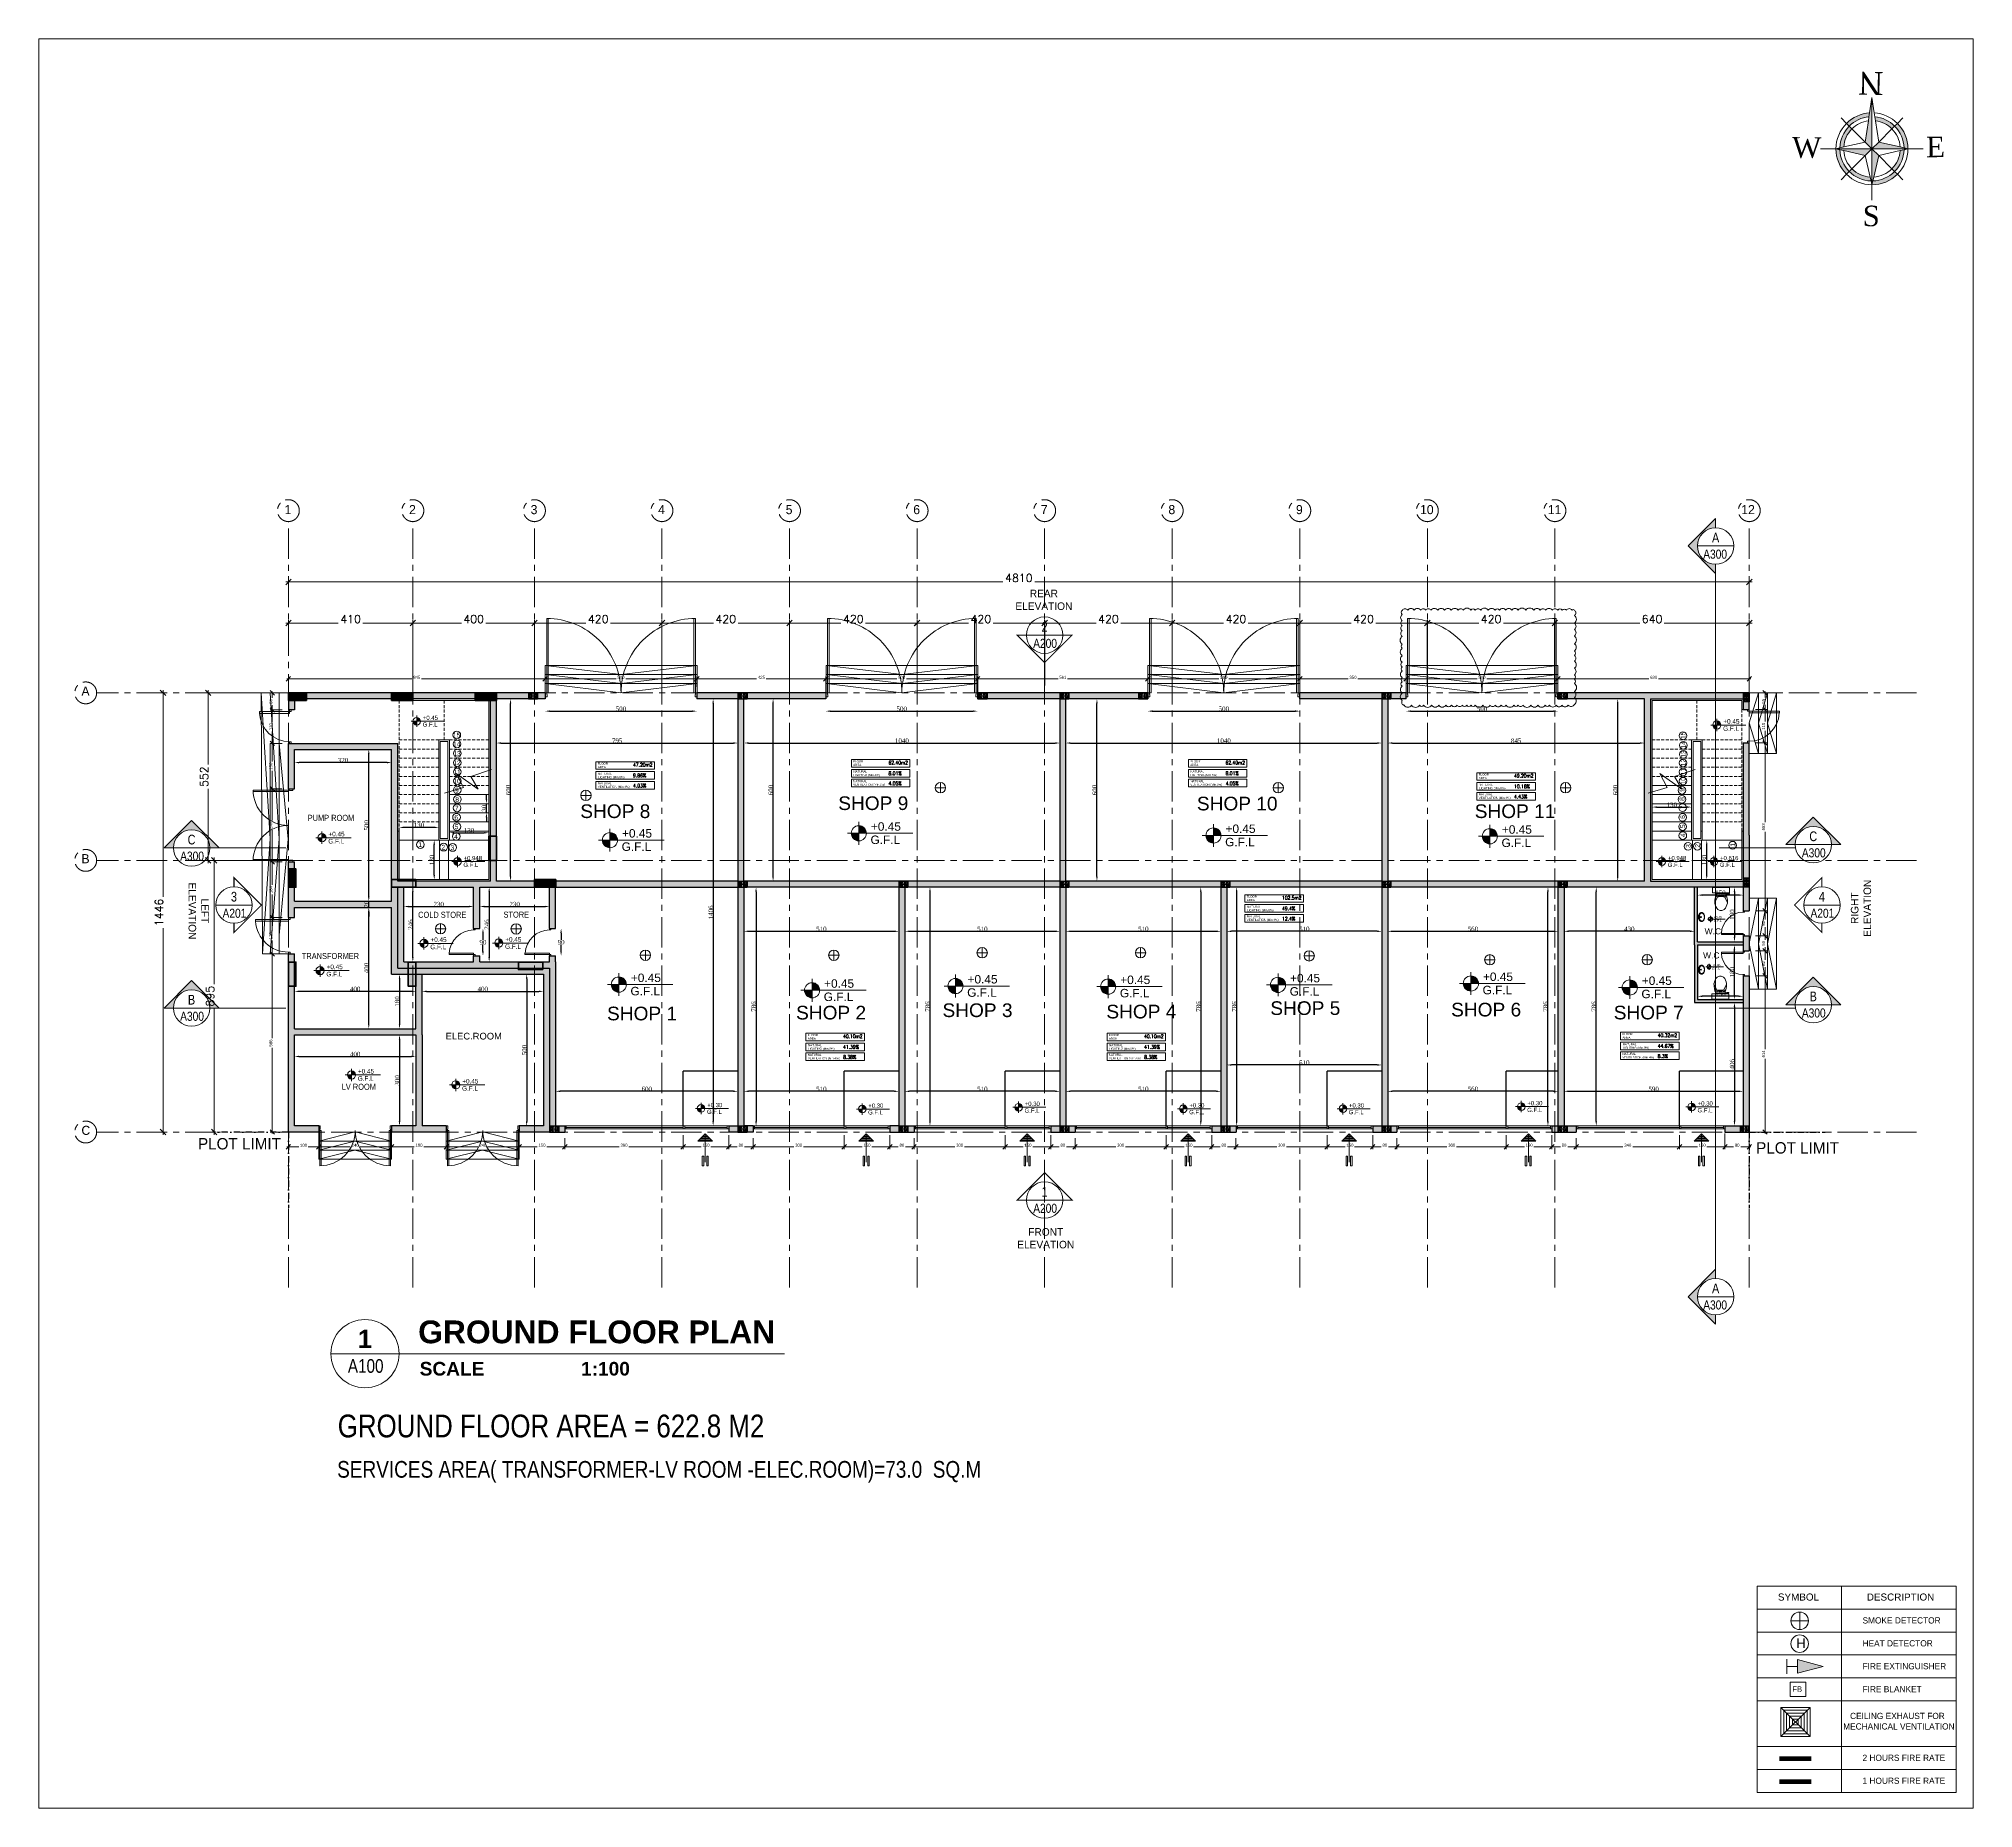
# Model space of a CAD drawing. Header units: millimetres. Extents: x -9083 to 924194, y -232449 to 321637.
# Drawn here: x -8100 to 55597, y 137088 to 195373 of the extents above; entities that cross this region are included whole.
import ezdxf
from ezdxf.enums import TextEntityAlignment as Align

# ---------------------------------------------------------------- set-up
doc = ezdxf.new("R2010")
doc.units = ezdxf.units.MM
doc.header["$LTSCALE"] = 400
doc.header["$MEASUREMENT"] = 0
doc.header["$PDMODE"] = 3
for name, pattern in [('$0$HIDDEN', [0.375, 0.25, -0.125]), ('CENTER', [2, 1.25, -0.25, 0.25, -0.25]), ('CENTERX2', [4, 2.5, -0.5, 0.5, -0.5]), ('DASHDOT', [1, 0.5, -0.25, 0, -0.25])]:
    doc.linetypes.add(name, pattern=pattern)
doc.layers.get('0').update_dxf_attribs({"lineweight": 0, "true_color": 0xff1414})
doc.layers.get('Defpoints').update_dxf_attribs({"color": 8, "lineweight": 5})
for name, color, linetype, lineweight in [('0.column', 5, 'Continuous', 40), ('0.dim', 3, 'Continuous', 25), ('0.hatch', 8, 'Continuous', 5), ('A-ANNO-DIMS', 134, 'Continuous', 9), ('A-ARROW', 1, 'Continuous', 9), ('A-DETL', 8, 'Continuous', 9), ('A-DOOR', 2, 'Continuous', 9), ('A_DOOR', 2, 'Continuous', 9), ('AR-dim-in', 134, 'Continuous', 0), ('AR-Level', 120, 'Continuous', 13), ('AXIS DIMENSION', 8, 'Continuous', 5), ('BORDER', 7, 'Continuous', 0), ('DETAILS DIMENSION', 15, 'Continuous', 5), ('DIM-IN', 6, 'Continuous', 9), ('FIN-TEXT', 3, 'Continuous', 5), ('FINISH', 3, 'Continuous', 9), ('FIRE RATE', 244, 'Continuous', 0), ('GENERAL TEXT', 4, 'Continuous', 5), ('HANDRAIL', 31, 'Continuous', 5), ('HATCH', 15, 'Continuous', 0), ('PLOT BOWNDARY', 1, 'DASHDOT', 50), ('PLUMBING', 252, 'Continuous', 0), ('REFER SECTIONS', 8, 'Continuous', 5), ('REFER TILTLE 100', 7, 'Continuous', 5), ('REVC', 210, 'Continuous', 0), ('ROOM INFORMATION', 7, 'Continuous', 5), ('ROOMS DIMENSION', 3, 'Continuous', 5), ('STAIR', 1, 'Continuous', 5), ('TABLE', 8, 'Continuous', 5), ('TAG ELEVATIONS DETAIL', 8, 'Continuous', 9), ('TEXT DRAWING TITLE', 7, 'Continuous', 5), ('TEXT ROOM INFORMATION', 1, 'Continuous', 5), ('WALL PROPOSED', 255, 'Continuous', 30), ('WINDOWS', 5, 'Continuous', 5)]:
    doc.layers.add(name, color=color, linetype=linetype, lineweight=lineweight)
doc.layers.add('ALARM', color=7, linetype='Continuous', lineweight=5, true_color=0xff0f0f)
doc.layers.add('AXIES', color=7, linetype='CENTER', lineweight=0, true_color=0x949596)
doc.layers.add('E.POWER', color=4, linetype='Continuous')
doc.layers.add('STEEL', color=63, linetype='Continuous')
doc.styles.add('arial', font='arial.ttf', dxfattribs={"width": 0.8, "height": 2.2})
doc.styles.add('ARIAL-TITLE', font='arialbd.ttf')
doc.styles.add('Arial_1', font='arial.ttf', dxfattribs={"height": 300})
doc.styles.add('asif', font='arial.ttf')
doc.styles.add('ROMAN', font='times.ttf')
doc.styles.add('ROMAND', font='ARIALN.TTF')
doc.styles.add('ROMANS-TITLE', font='ROMANS.shx', dxfattribs={"width": 0.8})
doc.styles.add('ROMANT', font='romant.shx')
doc.styles.get("Standard").update_dxf_attribs({"font": 'GOTHIC.TTF', "height": 220})
doc.styles.add('tblk$0$RMS2', font='romantic.ttf', dxfattribs={"height": 0.3})
doc.styles.add('XREF$0$STANDARD', font='verdana.ttf')
doc.dimstyles.new('AXIS DIMENSION', dxfattribs={"dimscale": 1.2, "dimtxt": 220, "dimasz": 150, "dimexe": 75, "dimexo": 200, "dimgap": 50, "dimtad": 0, "dimdec": 0, "dimlfac": 0.1, "dimzin": 0, "dimdsep": 46, "dimtxsty": 'ROMANT', "dimblk": 'OBLIQUE', "dimcen": 200, "dimdle": 75, "dimclrd": 17, "dimclre": 94, "dimclrt": 3, "dimadec": 0, "dimazin": 0, "dimtfac": 0.5, "dimtdec": 0, "dimtix": 1, "dimtofl": 0, "dimtmove": 2, "dimatfit": 2, "dimfxl": 100, "dimtvp": 0.5, "dimtolj": 1, "dimtzin": 0, "dimlwd": -1, "dimlwe": -1, "dimarcsym": 0})
doc.dimstyles.new('DETAILS DIMENSION', dxfattribs={"dimtxt": 100, "dimasz": 150, "dimexe": 75, "dimexo": 200, "dimgap": 50, "dimtad": 0, "dimdec": 0, "dimlfac": 0.1, "dimzin": 0, "dimdsep": 46, "dimtxsty": 'asif', "dimblk": 'OBLIQUE', "dimcen": 200, "dimdle": 50, "dimclrd": 181, "dimclre": 146, "dimclrt": 1, "dimadec": 0, "dimazin": 0, "dimtfac": 0.5, "dimtdec": 0, "dimtix": 1, "dimtofl": 0, "dimtmove": 2, "dimatfit": 2, "dimfxl": 100, "dimtvp": 0.5, "dimtolj": 1, "dimtzin": 0, "dimlwd": -1, "dimlwe": -1, "dimarcsym": 0})
doc.dimstyles.new('ELEV DIM', dxfattribs={"dimtxt": 150, "dimasz": 150, "dimexe": 0.06, "dimexo": 0.06, "dimgap": 0.03, "dimtad": 1, "dimtih": 1, "dimtoh": 1, "dimdec": 0, "dimlfac": 0.1, "dimzin": 13, "dimdsep": 46, "dimtxsty": 'ROMAN', "dimcen": 0.09, "dimdle": 0.06, "dimse1": 1, "dimse2": 1, "dimclrd": 256, "dimclre": 256, "dimclrt": 3, "dimadec": 0, "dimazin": 0, "dimtfac": 1, "dimtdec": 0, "dimtix": 1, "dimtmove": 2, "dimatfit": 3, "dimfxl": 0.06, "dimtolj": 1, "dimtzin": 0, "dimarcsym": 0})
doc.dimstyles.new('ROOMS DIM', dxfattribs={"dimtxt": 150, "dimasz": 150, "dimexe": 0.06, "dimexo": 0.06, "dimgap": 0.03, "dimtad": 1, "dimtoh": 1, "dimdec": 0, "dimlfac": 0.1, "dimzin": 13, "dimdsep": 46, "dimtxsty": 'ROMAN', "dimcen": 0.09, "dimdle": 0.06, "dimse1": 1, "dimse2": 1, "dimclrd": 256, "dimclre": 256, "dimclrt": 3, "dimadec": 0, "dimazin": 0, "dimtfac": 1, "dimtdec": 0, "dimtix": 1, "dimtmove": 2, "dimatfit": 3, "dimfxl": 0.06, "dimtolj": 1, "dimtzin": 0, "dimarcsym": 0})

# ---------------------------------------------------------------- blocks, each defined once
blk = doc.blocks.new('tblk$0$NORTH1')
at = {"true_color": 0xcd2027}
h = blk.add_hatch(color=242, dxfattribs=at)
edge = h.paths.add_edge_path()
edge.add_ellipse((0, 0), major_axis=(3075, 3075), ratio=1, start_angle=270, end_angle=309.73793)
edge.add_line((4330, -399), (3796, -480))
edge.add_ellipse((0, 0), major_axis=(-2706, 2706), ratio=1, start_angle=180, end_angle=217.79691, ccw=False)
edge.add_line((2706, -2706), (3075, -3075))
edge = h.paths.add_edge_path()
edge.add_ellipse((0, 0), major_axis=(-3444, 3444), ratio=1, start_angle=135, end_angle=180)
edge.add_line((3444, -3444), (3075, -3075))
edge.add_ellipse((0, 0), major_axis=(-3075, 3075), ratio=1, start_angle=136.59998, end_angle=180, ccw=False)
edge.add_line((121, -4347), (0, -4870))
edge = h.paths.add_edge_path()
edge.add_ellipse((0, 0), major_axis=(3075, 3075), ratio=1, start_angle=180, end_angle=223.40002)
edge.add_line((-121, -4347), (-244, -3819))
edge.add_ellipse((0, 0), major_axis=(-2706, 2706), ratio=1, start_angle=90, end_angle=131.34644, ccw=False)
edge.add_line((-2706, -2706), (-3075, -3075))
edge = h.paths.add_edge_path()
edge.add_line((-3444, -3444), (-3075, -3075))
edge.add_ellipse((0, 0), major_axis=(-3075, 3075), ratio=1, start_angle=46.59998, end_angle=90, ccw=False)
edge.add_line((-4347, -121), (-4870, 0))
edge.add_ellipse((0, 0), major_axis=(3444, 3444), ratio=1, start_angle=135, end_angle=180)
edge = h.paths.add_edge_path()
edge.add_line((-4347, 121), (-3819, 244))
edge.add_ellipse((0, 0), major_axis=(2706, 2706), ratio=1, start_angle=90, end_angle=131.34644, ccw=False)
edge.add_line((-2706, 2706), (-3075, 3075))
edge.add_ellipse((0, 0), major_axis=(3075, 3075), ratio=1, start_angle=90, end_angle=133.40002)
edge = h.paths.add_edge_path()
edge.add_ellipse((0, 0), major_axis=(-3075, 3075), ratio=1, start_angle=-43.40002, end_angle=0, ccw=False)
edge.add_line((-121, 4347), (0, 4870))
edge.add_ellipse((0, 0), major_axis=(-3444, 3444), ratio=1, start_angle=-45, end_angle=0)
edge.add_line((-3444, 3444), (-3075, 3075))
edge = h.paths.add_edge_path()
edge.add_line((2706, 2706), (3075, 3075))
edge.add_ellipse((0, 0), major_axis=(3075, 3075), ratio=1, start_angle=0, end_angle=43.40002)
edge.add_line((121, 4347), (244, 3819))
edge.add_ellipse((0, 0), major_axis=(-2706, 2706), ratio=1, start_angle=-90, end_angle=-48.65356, ccw=False)
edge = h.paths.add_edge_path()
edge.add_line((4330, 399), (4860, 318))
edge.add_ellipse((0, 0), major_axis=(-3444, 3444), ratio=1, start_angle=228.74844, end_angle=270)
edge.add_line((3444, 3444), (3075, 3075))
edge.add_ellipse((0, 0), major_axis=(-3075, 3075), ratio=1, start_angle=230.26207, end_angle=270, ccw=False)
h = blk.add_hatch(color=242, dxfattribs=at)
h.paths.add_polyline_path([(0, -4870), (121, -4347), (244, -3819), (917, -917), (0, 0)])
h.paths.add_polyline_path([(0, 0), (6957, 0), (4860, 318), (4330, 399), (3796, 480), (917, 917)])
h.paths.add_polyline_path([(0, 0), (0, 4870), (-121, 4347), (-244, 3819), (-917, 917)])
h.paths.add_polyline_path([(-4870, 0), (-4347, -121), (-3819, -244), (-917, -917), (0, 0)])
for p, q in [((0, 6957), (0, 0)), ((-3444, 3444), (-4182, 4182)), ((-3075, 3075), (-3444, 3444)), ((-2706, 2706), (-3075, 3075)), ((-917, 917), (-2706, 2706)), ((-244, 3819), (-917, 917)), ((-121, 4347), (-244, 3819)), ((0, 4870), (-121, 4347)), ((0, 4870), (0, 0)), ((0, 4870), (121, 4347)), ((121, 4347), (244, 3819)), ((244, 3819), (917, 917)), ((917, 917), (2706, 2706)), ((2706, 2706), (3075, 3075)), ((3075, 3075), (3444, 3444)), ((3444, 3444), (4182, 4182)), ((-4870, 0), (-4347, 121)), ((-4347, 121), (-3819, 244)), ((-3819, 244), (-917, 917)), ((0, 0), (-917, 917)), ((0, 0), (917, 917)), ((3796, 480), (917, 917)), ((4330, 399), (3796, 480)), ((4860, 318), (4330, 399)), ((6957, 0), (4860, 318)), ((-6957, 0), (-4870, 0)), ((-4870, 0), (0, 0)), ((-4870, 0), (-4347, -121)), ((-4347, -121), (-3819, -244)), ((-3819, -244), (-917, -917)), ((-917, -917), (-2706, -2706)), ((0, 0), (-917, -917)), ((-244, -3819), (-917, -917)), ((0, 0), (0, -4870)), ((0, 0), (0, -6957)), ((0, 0), (6957, 0)), ((0, 0), (917, -917)), ((244, -3819), (917, -917)), ((3796, -480), (917, -917)), ((917, -917), (2706, -2706)), ((4330, -399), (3796, -480)), ((4860, -318), (4330, -399)), ((6957, 0), (4860, -318)), ((-3444, -3444), (-4182, -4182)), ((-3075, -3075), (-3444, -3444)), ((-2706, -2706), (-3075, -3075)), ((-121, -4347), (-244, -3819)), ((0, -4870), (-121, -4347)), ((0, -4870), (121, -4347)), ((121, -4347), (244, -3819)), ((2706, -2706), (3075, -3075)), ((3075, -3075), (3444, -3444)), ((3444, -3444), (4182, -4182))]:
    blk.add_line(p, q)
for major_axis, start_param, end_param in [((-3444, 3444), 0, 0.7853982), ((3075, 3075), 1.5707963, 2.3282695), ((2706, 2706), 1.5707963, 2.2924278), ((-3444, 3444), -0.7853982, 0), ((-3075, 3075), -0.7574732, 0), ((2706, 2706), 0.8491649, 1.5707963), ((3444, 3444), 0, 0.7853982), ((3075, 3075), 0, 0.7574732), ((-2706, 2706), -1.5707963, -0.8491649), ((2706, 2706), 5.6235047, 6.2831853), ((-3075, 3075), 4.0188313, 4.712389), ((-3444, 3444), 3.9924134, 4.712389), ((3444, 3444), 2.3561945, 3.1415927), ((-3075, 3075), 0.8133232, 1.5707963), ((-2706, 2706), 0.8491649, 1.5707963), ((-2706, 2706), 3.1415927, 3.8012733), ((3075, 3075), 4.712389, 5.4059467), ((3444, 3444), 4.712389, 5.4323645), ((3444, 3444), 3.1415927, 3.9269908), ((3075, 3075), 3.1415927, 3.8990658), ((-2706, 2706), 1.5707963, 2.2924278), ((-3444, 3444), 2.3561945, 3.1415927), ((-3075, 3075), 2.3841195, 3.1415927), ((2706, 2706), 3.9907575, 4.712389)]:
    blk.add_ellipse((0, 0), major_axis=major_axis, ratio=1, start_param=start_param, end_param=end_param)
blk = doc.blocks.new('FIRE EXTINGUISHER')
at = {"transparency": 33554559}
h = blk.add_hatch(color=256, dxfattribs=at)
h.dxf.hatch_style = 1
h.paths.add_polyline_path([(165311, -106760), (164961, -106667), (164961, -106854)])
for p, q in [((164811, -106860), (164811, -106660)), ((164961, -106854), (164961, -106667)), ((165311, -106760), (164961, -106667)), ((164811, -106760), (164961, -106760)), ((165311, -106760), (164961, -106854))]:
    blk.add_line(p, q)
blk = doc.blocks.new('A$Ccfd28120')
for p, q in [((0, -171), (0, 171)), ((171, 0), (-171, 0))]:
    blk.add_line(p, q)
blk.add_circle((0, 0), 171)
blk = doc.blocks.new('A-DETAIL-TITLE-100')
at = {"layer": 'TEXT DRAWING TITLE', "linetype": 'Continuous'}
blk.add_line((0, 0), (-1500, 0), dxfattribs=at)
blk.add_circle((-750, 0), 750, dxfattribs=at)
at = {"layer": 'TEXT DRAWING TITLE', "style": 'ARIAL-TITLE'}
for tag, p, height in [('TITLE1', (450, 937), 500), ('SCALE1', (450, -480), 300), ('SCALE2', (2479, -480), 300)]:
    blk.add_attdef(tag, p, '', height=height, dxfattribs=at)
at = {"layer": 'TEXT DRAWING TITLE', "linetype": 'Continuous', "style": 'ARIAL-TITLE'}
blk.add_attdef('DRWG-NO', text='', height=400, dxfattribs=at).set_placement((-751, 326), align=Align.MIDDLE)
at = {"layer": 'TEXT DRAWING TITLE', "color": 7, "style": 'ARIAL-TITLE'}
blk.add_attdef('TITLE2_001', (435, 228), '', height=500, dxfattribs=at)
at = {"layer": 'TEXT DRAWING TITLE', "linetype": 'Continuous', "style": 'arial', "width": 0.8}
blk.add_attdef('DRAWING-REF', text='', height=300, dxfattribs=at).set_placement((-735, -270), align=Align.MIDDLE)
blk = doc.blocks.new('_Oblique')
at = {"color": 0, "linetype": 'ByBlock', "lineweight": -2}
blk.add_line((-0.5, -0.5), (0.5, 0.5), dxfattribs=at)
blk = doc.blocks.new('*D155')
at = {"layer": 'AXIS DIMENSION', "color": 17, "ltscale": 20, "transparency": 16777216}
for p, q in [((6077493, 813249), (6079226, 813249)), ((6081771, 813249), (6080037, 813249))]:
    blk.add_line(p, q, dxfattribs=at)
at = {"layer": 'AXIS DIMENSION', "color": 94, "ltscale": 20, "transparency": 16777216}
for p, q in [((6077583, 812443), (6077583, 813339)), ((6081681, 812443), (6081681, 813339))]:
    blk.add_line(p, q, dxfattribs=at)
at = {"layer": 'Defpoints', "color": 0, "ltscale": 20, "transparency": 16777216}
for p in [(6081681, 813249), (6077583, 812203), (6081681, 812203)]:
    blk.add_point(p, dxfattribs=at)
at = {"layer": 'AXIS DIMENSION', "color": 17, "ltscale": 20, "transparency": 16777216, "xscale": 179.9999999999999, "yscale": 179.9999999999999, "zscale": 179.9999999999999, "rotation": 180}
blk.add_blockref('_Oblique', (6077583, 813249), dxfattribs=at)
at = {"layer": 'AXIS DIMENSION', "color": 17, "ltscale": 20, "transparency": 16777216, "xscale": 179.9999999999999, "yscale": 179.9999999999999, "zscale": 179.9999999999999}
blk.add_blockref('_Oblique', (6081681, 813249), dxfattribs=at)
at = {"layer": 'AXIS DIMENSION', "color": 3, "ltscale": 20, "transparency": 16777216, "insert": (6079632, 813381), "char_height": 264, "attachment_point": 5, "style": 'ROMANT'}
blk.add_mtext('\\A1;410', dxfattribs=at)
blk = doc.blocks.new('*D156')
at = {"layer": 'AXIS DIMENSION', "color": 17, "ltscale": 20, "transparency": 16777216}
for p, q in [((6081591, 813249), (6083277, 813249)), ((6085774, 813249), (6084088, 813249))]:
    blk.add_line(p, q, dxfattribs=at)
at = {"layer": 'AXIS DIMENSION', "color": 94, "ltscale": 20, "transparency": 16777216}
for p, q in [((6081681, 811189), (6081681, 813339)), ((6085684, 811189), (6085684, 813339))]:
    blk.add_line(p, q, dxfattribs=at)
at = {"layer": 'Defpoints', "color": 0, "ltscale": 20, "transparency": 16777216}
for p in [(6085684, 813249), (6081681, 810949), (6085684, 810949)]:
    blk.add_point(p, dxfattribs=at)
at = {"layer": 'AXIS DIMENSION', "color": 17, "ltscale": 20, "transparency": 16777216, "xscale": 179.9999999999999, "yscale": 179.9999999999999, "zscale": 179.9999999999999, "rotation": 180}
blk.add_blockref('_Oblique', (6081681, 813249), dxfattribs=at)
at = {"layer": 'AXIS DIMENSION', "color": 17, "ltscale": 20, "transparency": 16777216, "xscale": 179.9999999999999, "yscale": 179.9999999999999, "zscale": 179.9999999999999}
blk.add_blockref('_Oblique', (6085684, 813249), dxfattribs=at)
at = {"layer": 'AXIS DIMENSION', "color": 3, "ltscale": 20, "transparency": 16777216, "insert": (6083683, 813381), "char_height": 264, "attachment_point": 5, "style": 'ROMANT'}
blk.add_mtext('\\A1;400', dxfattribs=at)
blk = doc.blocks.new('*D159')
at = {"layer": 'AXIS DIMENSION', "color": 17, "ltscale": 20, "transparency": 16777216}
for p, q in [((6085594, 813249), (6087378, 813249)), ((6089973, 813249), (6088189, 813249))]:
    blk.add_line(p, q, dxfattribs=at)
at = {"layer": 'AXIS DIMENSION', "color": 94, "ltscale": 20, "transparency": 16777216}
for p, q in [((6085684, 811189), (6085684, 813339)), ((6089883, 811189), (6089883, 813339))]:
    blk.add_line(p, q, dxfattribs=at)
at = {"layer": 'Defpoints', "color": 0, "ltscale": 20, "transparency": 16777216}
for p in [(6089883, 813249), (6085684, 810949), (6089883, 810949)]:
    blk.add_point(p, dxfattribs=at)
at = {"layer": 'AXIS DIMENSION', "color": 17, "ltscale": 20, "transparency": 16777216, "xscale": 179.9999999999999, "yscale": 179.9999999999999, "zscale": 179.9999999999999, "rotation": 180}
blk.add_blockref('_Oblique', (6085684, 813249), dxfattribs=at)
at = {"layer": 'AXIS DIMENSION', "color": 17, "ltscale": 20, "transparency": 16777216, "xscale": 179.9999999999999, "yscale": 179.9999999999999, "zscale": 179.9999999999999}
blk.add_blockref('_Oblique', (6089883, 813249), dxfattribs=at)
at = {"layer": 'AXIS DIMENSION', "color": 3, "ltscale": 20, "transparency": 16777216, "insert": (6087783, 813381), "char_height": 264, "attachment_point": 5, "style": 'ROMANT'}
blk.add_mtext('\\A1;420', dxfattribs=at)
blk = doc.blocks.new('*D160')
at = {"layer": 'AXIS DIMENSION', "color": 17, "ltscale": 20, "transparency": 16777216}
for p, q in [((6089793, 813249), (6091576, 813249)), ((6094171, 813249), (6092387, 813249))]:
    blk.add_line(p, q, dxfattribs=at)
at = {"layer": 'AXIS DIMENSION', "color": 94, "ltscale": 20, "transparency": 16777216}
for p, q in [((6089883, 811189), (6089883, 813339)), ((6094081, 811189), (6094081, 813339))]:
    blk.add_line(p, q, dxfattribs=at)
at = {"layer": 'Defpoints', "color": 0, "ltscale": 20, "transparency": 16777216}
for p in [(6094081, 813249), (6089883, 810949), (6094081, 810949)]:
    blk.add_point(p, dxfattribs=at)
at = {"layer": 'AXIS DIMENSION', "color": 17, "ltscale": 20, "transparency": 16777216, "xscale": 179.9999999999999, "yscale": 179.9999999999999, "zscale": 179.9999999999999, "rotation": 180}
blk.add_blockref('_Oblique', (6089883, 813249), dxfattribs=at)
at = {"layer": 'AXIS DIMENSION', "color": 17, "ltscale": 20, "transparency": 16777216, "xscale": 179.9999999999999, "yscale": 179.9999999999999, "zscale": 179.9999999999999}
blk.add_blockref('_Oblique', (6094081, 813249), dxfattribs=at)
at = {"layer": 'AXIS DIMENSION', "color": 3, "ltscale": 20, "transparency": 16777216, "insert": (6091982, 813381), "char_height": 264, "attachment_point": 5, "style": 'ROMANT'}
blk.add_mtext('\\A1;420', dxfattribs=at)
blk = doc.blocks.new('*D161')
at = {"layer": 'AXIS DIMENSION', "color": 17, "ltscale": 20, "transparency": 16777216}
for p, q in [((6093993, 813249), (6095776, 813249)), ((6098371, 813249), (6096587, 813249))]:
    blk.add_line(p, q, dxfattribs=at)
at = {"layer": 'AXIS DIMENSION', "color": 94, "ltscale": 20, "transparency": 16777216}
for p, q in [((6094083, 811189), (6094083, 813339)), ((6098281, 811189), (6098281, 813339))]:
    blk.add_line(p, q, dxfattribs=at)
at = {"layer": 'Defpoints', "color": 0, "ltscale": 20, "transparency": 16777216}
for p in [(6098281, 813249), (6094083, 810949), (6098281, 810949)]:
    blk.add_point(p, dxfattribs=at)
at = {"layer": 'AXIS DIMENSION', "color": 17, "ltscale": 20, "transparency": 16777216, "xscale": 179.9999999999999, "yscale": 179.9999999999999, "zscale": 179.9999999999999, "rotation": 180}
blk.add_blockref('_Oblique', (6094083, 813249), dxfattribs=at)
at = {"layer": 'AXIS DIMENSION', "color": 17, "ltscale": 20, "transparency": 16777216, "xscale": 179.9999999999999, "yscale": 179.9999999999999, "zscale": 179.9999999999999}
blk.add_blockref('_Oblique', (6098281, 813249), dxfattribs=at)
at = {"layer": 'AXIS DIMENSION', "color": 3, "ltscale": 20, "transparency": 16777216, "insert": (6096182, 813381), "char_height": 264, "attachment_point": 5, "style": 'ROMANT'}
blk.add_mtext('\\A1;420', dxfattribs=at)
blk = doc.blocks.new('*D162')
at = {"layer": 'AXIS DIMENSION', "color": 17, "ltscale": 20, "transparency": 16777216}
for p, q in [((6098193, 813249), (6099976, 813249)), ((6102571, 813249), (6100787, 813249))]:
    blk.add_line(p, q, dxfattribs=at)
at = {"layer": 'AXIS DIMENSION', "color": 94, "ltscale": 20, "transparency": 16777216}
for p, q in [((6098283, 811189), (6098283, 813339)), ((6102481, 811189), (6102481, 813339))]:
    blk.add_line(p, q, dxfattribs=at)
at = {"layer": 'Defpoints', "color": 0, "ltscale": 20, "transparency": 16777216}
for p in [(6102481, 813249), (6098283, 810949), (6102481, 810949)]:
    blk.add_point(p, dxfattribs=at)
at = {"layer": 'AXIS DIMENSION', "color": 17, "ltscale": 20, "transparency": 16777216, "xscale": 179.9999999999999, "yscale": 179.9999999999999, "zscale": 179.9999999999999, "rotation": 180}
blk.add_blockref('_Oblique', (6098283, 813249), dxfattribs=at)
at = {"layer": 'AXIS DIMENSION', "color": 17, "ltscale": 20, "transparency": 16777216, "xscale": 179.9999999999999, "yscale": 179.9999999999999, "zscale": 179.9999999999999}
blk.add_blockref('_Oblique', (6102481, 813249), dxfattribs=at)
at = {"layer": 'AXIS DIMENSION', "color": 3, "ltscale": 20, "transparency": 16777216, "insert": (6100382, 813381), "char_height": 264, "attachment_point": 5, "style": 'ROMANT'}
blk.add_mtext('\\A1;420', dxfattribs=at)
blk = doc.blocks.new('*D163')
at = {"layer": 'AXIS DIMENSION', "color": 17, "ltscale": 20, "transparency": 16777216}
for p, q in [((6102393, 813249), (6104176, 813249)), ((6106771, 813249), (6104987, 813249))]:
    blk.add_line(p, q, dxfattribs=at)
at = {"layer": 'AXIS DIMENSION', "color": 94, "ltscale": 20, "transparency": 16777216}
for p, q in [((6102483, 811189), (6102483, 813339)), ((6106681, 811189), (6106681, 813339))]:
    blk.add_line(p, q, dxfattribs=at)
at = {"layer": 'Defpoints', "color": 0, "ltscale": 20, "transparency": 16777216}
for p in [(6106681, 813249), (6102483, 810949), (6106681, 810949)]:
    blk.add_point(p, dxfattribs=at)
at = {"layer": 'AXIS DIMENSION', "color": 17, "ltscale": 20, "transparency": 16777216, "xscale": 179.9999999999999, "yscale": 179.9999999999999, "zscale": 179.9999999999999, "rotation": 180}
blk.add_blockref('_Oblique', (6102483, 813249), dxfattribs=at)
at = {"layer": 'AXIS DIMENSION', "color": 17, "ltscale": 20, "transparency": 16777216, "xscale": 179.9999999999999, "yscale": 179.9999999999999, "zscale": 179.9999999999999}
blk.add_blockref('_Oblique', (6106681, 813249), dxfattribs=at)
at = {"layer": 'AXIS DIMENSION', "color": 3, "ltscale": 20, "transparency": 16777216, "insert": (6104582, 813381), "char_height": 264, "attachment_point": 5, "style": 'ROMANT'}
blk.add_mtext('\\A1;420', dxfattribs=at)
blk = doc.blocks.new('*D164')
at = {"layer": 'AXIS DIMENSION', "color": 17, "ltscale": 20, "transparency": 16777216}
for p, q in [((6106593, 813249), (6108376, 813249)), ((6110971, 813249), (6109187, 813249))]:
    blk.add_line(p, q, dxfattribs=at)
at = {"layer": 'AXIS DIMENSION', "color": 94, "ltscale": 20, "transparency": 16777216}
for p, q in [((6106683, 811189), (6106683, 813339)), ((6110881, 811189), (6110881, 813339))]:
    blk.add_line(p, q, dxfattribs=at)
at = {"layer": 'Defpoints', "color": 0, "ltscale": 20, "transparency": 16777216}
for p in [(6110881, 813249), (6106683, 810949), (6110881, 810949)]:
    blk.add_point(p, dxfattribs=at)
at = {"layer": 'AXIS DIMENSION', "color": 17, "ltscale": 20, "transparency": 16777216, "xscale": 179.9999999999999, "yscale": 179.9999999999999, "zscale": 179.9999999999999, "rotation": 180}
blk.add_blockref('_Oblique', (6106683, 813249), dxfattribs=at)
at = {"layer": 'AXIS DIMENSION', "color": 17, "ltscale": 20, "transparency": 16777216, "xscale": 179.9999999999999, "yscale": 179.9999999999999, "zscale": 179.9999999999999}
blk.add_blockref('_Oblique', (6110881, 813249), dxfattribs=at)
at = {"layer": 'AXIS DIMENSION', "color": 3, "ltscale": 20, "transparency": 16777216, "insert": (6108782, 813381), "char_height": 264, "attachment_point": 5, "style": 'ROMANT'}
blk.add_mtext('\\A1;420', dxfattribs=at)
blk = doc.blocks.new('*D165')
at = {"layer": 'AXIS DIMENSION', "color": 17, "ltscale": 20, "transparency": 16777216}
for p, q in [((6110793, 813249), (6112576, 813249)), ((6115171, 813249), (6113387, 813249))]:
    blk.add_line(p, q, dxfattribs=at)
at = {"layer": 'AXIS DIMENSION', "color": 94, "ltscale": 20, "transparency": 16777216}
for p, q in [((6110883, 811189), (6110883, 813339)), ((6115081, 811189), (6115081, 813339))]:
    blk.add_line(p, q, dxfattribs=at)
at = {"layer": 'Defpoints', "color": 0, "ltscale": 20, "transparency": 16777216}
for p in [(6115081, 813249), (6110883, 810949), (6115081, 810949)]:
    blk.add_point(p, dxfattribs=at)
at = {"layer": 'AXIS DIMENSION', "color": 17, "ltscale": 20, "transparency": 16777216, "xscale": 179.9999999999999, "yscale": 179.9999999999999, "zscale": 179.9999999999999, "rotation": 180}
blk.add_blockref('_Oblique', (6110883, 813249), dxfattribs=at)
at = {"layer": 'AXIS DIMENSION', "color": 17, "ltscale": 20, "transparency": 16777216, "xscale": 179.9999999999999, "yscale": 179.9999999999999, "zscale": 179.9999999999999}
blk.add_blockref('_Oblique', (6115081, 813249), dxfattribs=at)
at = {"layer": 'AXIS DIMENSION', "color": 3, "ltscale": 20, "transparency": 16777216, "insert": (6112982, 813381), "char_height": 264, "attachment_point": 5, "style": 'ROMANT'}
blk.add_mtext('\\A1;420', dxfattribs=at)
blk = doc.blocks.new('*D166')
at = {"layer": 'AXIS DIMENSION', "color": 17, "ltscale": 20, "transparency": 16777216}
for p, q in [((6114993, 813249), (6116776, 813249)), ((6119371, 813249), (6117587, 813249))]:
    blk.add_line(p, q, dxfattribs=at)
at = {"layer": 'AXIS DIMENSION', "color": 94, "ltscale": 20, "transparency": 16777216}
for p, q in [((6115083, 811189), (6115083, 813339)), ((6119281, 811189), (6119281, 813339))]:
    blk.add_line(p, q, dxfattribs=at)
at = {"layer": 'Defpoints', "color": 0, "ltscale": 20, "transparency": 16777216}
for p in [(6119281, 813249), (6115083, 810949), (6119281, 810949)]:
    blk.add_point(p, dxfattribs=at)
at = {"layer": 'AXIS DIMENSION', "color": 17, "ltscale": 20, "transparency": 16777216, "xscale": 179.9999999999999, "yscale": 179.9999999999999, "zscale": 179.9999999999999, "rotation": 180}
blk.add_blockref('_Oblique', (6115083, 813249), dxfattribs=at)
at = {"layer": 'AXIS DIMENSION', "color": 17, "ltscale": 20, "transparency": 16777216, "xscale": 179.9999999999999, "yscale": 179.9999999999999, "zscale": 179.9999999999999}
blk.add_blockref('_Oblique', (6119281, 813249), dxfattribs=at)
at = {"layer": 'AXIS DIMENSION', "color": 3, "ltscale": 20, "transparency": 16777216, "insert": (6117182, 813381), "char_height": 264, "attachment_point": 5, "style": 'ROMANT'}
blk.add_mtext('\\A1;420', dxfattribs=at)
blk = doc.blocks.new('*D167')
at = {"layer": 'AXIS DIMENSION', "color": 17, "ltscale": 20, "transparency": 16777216}
for p, q in [((6119193, 813249), (6122083, 813249)), ((6125773, 813249), (6122882, 813249))]:
    blk.add_line(p, q, dxfattribs=at)
at = {"layer": 'AXIS DIMENSION', "color": 94, "ltscale": 20, "transparency": 16777216}
for p, q in [((6119283, 811189), (6119283, 813339)), ((6125683, 811189), (6125683, 813339))]:
    blk.add_line(p, q, dxfattribs=at)
at = {"layer": 'Defpoints', "color": 0, "ltscale": 20, "transparency": 16777216}
for p in [(6125683, 813249), (6119283, 810949), (6125683, 810949)]:
    blk.add_point(p, dxfattribs=at)
at = {"layer": 'AXIS DIMENSION', "color": 17, "ltscale": 20, "transparency": 16777216, "xscale": 179.9999999999999, "yscale": 179.9999999999999, "zscale": 179.9999999999999, "rotation": 180}
blk.add_blockref('_Oblique', (6119283, 813249), dxfattribs=at)
at = {"layer": 'AXIS DIMENSION', "color": 17, "ltscale": 20, "transparency": 16777216, "xscale": 179.9999999999999, "yscale": 179.9999999999999, "zscale": 179.9999999999999}
blk.add_blockref('_Oblique', (6125683, 813249), dxfattribs=at)
at = {"layer": 'AXIS DIMENSION', "color": 3, "ltscale": 20, "transparency": 16777216, "insert": (6122483, 813381), "char_height": 264, "attachment_point": 5, "style": 'ROMANT'}
blk.add_mtext('\\A1;640', dxfattribs=at)
blk = doc.blocks.new('*D168')
at = {"layer": 'AXIS DIMENSION', "color": 94, "ltscale": 20, "transparency": 16777216}
for p, q in [((6075962, 810949), (6075013, 810949)), ((6075962, 805431), (6075013, 805431))]:
    blk.add_line(p, q, dxfattribs=at)
at = {"layer": 'AXIS DIMENSION', "color": 17, "ltscale": 20, "transparency": 16777216}
for p, q in [((6075103, 811039), (6075103, 808589)), ((6075103, 805341), (6075103, 807790))]:
    blk.add_line(p, q, dxfattribs=at)
at = {"layer": 'Defpoints', "color": 0, "ltscale": 20, "transparency": 16777216}
for p in [(6076202, 810949), (6075103, 805431), (6076202, 805431)]:
    blk.add_point(p, dxfattribs=at)
at = {"layer": 'AXIS DIMENSION', "color": 17, "ltscale": 20, "transparency": 16777216, "xscale": 179.9999999999999, "yscale": 179.9999999999999, "zscale": 179.9999999999999}
for p, rotation in [((6075103, 810949), 90), ((6075103, 805431), 270)]:
    blk.add_blockref('_Oblique', p, dxfattribs=dict(at, rotation=rotation))
at = {"layer": 'AXIS DIMENSION', "color": 3, "ltscale": 20, "transparency": 16777216, "insert": (6074971, 808190), "char_height": 264, "attachment_point": 5, "rotation": 90, "style": 'ROMANT'}
blk.add_mtext('\\A1;552', dxfattribs=at)
blk = doc.blocks.new('*D170')
at = {"layer": 'AXIS DIMENSION', "color": 17, "ltscale": 20, "transparency": 16777216}
for p, q in [((6075136, 805521), (6075136, 801357)), ((6075136, 796395), (6075136, 800558))]:
    blk.add_line(p, q, dxfattribs=at)
at = {"layer": 'AXIS DIMENSION', "color": 94, "ltscale": 20, "transparency": 16777216}
for p, q in [((6075376, 805431), (6075226, 805431)), ((6075350, 796485), (6075226, 796485))]:
    blk.add_line(p, q, dxfattribs=at)
at = {"layer": 'Defpoints', "color": 0, "ltscale": 20, "transparency": 16777216}
for p in [(6075136, 805431), (6075110, 796485), (6075136, 796485)]:
    blk.add_point(p, dxfattribs=at)
at = {"layer": 'AXIS DIMENSION', "color": 17, "ltscale": 20, "transparency": 16777216, "xscale": 179.9999999999999, "yscale": 179.9999999999999, "zscale": 179.9999999999999}
for p, rotation in [((6075136, 805431), 90), ((6075136, 796485), 270)]:
    blk.add_blockref('_Oblique', p, dxfattribs=dict(at, rotation=rotation))
at = {"layer": 'AXIS DIMENSION', "color": 3, "ltscale": 20, "transparency": 16777216, "insert": (6075004, 800958), "char_height": 264, "attachment_point": 5, "rotation": 90, "style": 'ROMANT'}
blk.add_mtext('\\A1;895', dxfattribs=at)
blk = doc.blocks.new('*D157')
at = {"layer": 'AXIS DIMENSION', "color": 94, "ltscale": 20, "transparency": 16777216}
for p, q in [((6077583, 814797), (6077583, 814691)), ((6125683, 814797), (6125683, 814691))]:
    blk.add_line(p, q, dxfattribs=at)
at = {"layer": 'AXIS DIMENSION', "color": 17, "ltscale": 20, "transparency": 16777216}
for p, q in [((6077493, 814601), (6101101, 814601)), ((6125773, 814601), (6102164, 814601))]:
    blk.add_line(p, q, dxfattribs=at)
at = {"layer": 'Defpoints', "color": 0, "ltscale": 20, "transparency": 16777216}
for p in [(6077583, 814557), (6125683, 814601), (6125683, 814557)]:
    blk.add_point(p, dxfattribs=at)
at = {"layer": 'AXIS DIMENSION', "color": 17, "ltscale": 20, "transparency": 16777216, "xscale": 179.9999999999999, "yscale": 179.9999999999999, "zscale": 179.9999999999999, "rotation": 180}
blk.add_blockref('_Oblique', (6077583, 814601), dxfattribs=at)
at = {"layer": 'AXIS DIMENSION', "color": 17, "ltscale": 20, "transparency": 16777216, "xscale": 179.9999999999999, "yscale": 179.9999999999999, "zscale": 179.9999999999999}
blk.add_blockref('_Oblique', (6125683, 814601), dxfattribs=at)
at = {"layer": 'AXIS DIMENSION', "color": 3, "ltscale": 20, "transparency": 16777216, "insert": (6101633, 814733), "char_height": 264, "attachment_point": 5, "style": 'ROMANT'}
blk.add_mtext('\\A1;4810', dxfattribs=at)
blk = doc.blocks.new('*D169')
at = {"layer": 'AXIS DIMENSION', "color": 94, "ltscale": 20, "transparency": 16777216}
for p, q in [((6073586, 810949), (6073449, 810949)), ((6073586, 796485), (6073449, 796485))]:
    blk.add_line(p, q, dxfattribs=at)
at = {"layer": 'AXIS DIMENSION', "color": 17, "ltscale": 20, "transparency": 16777216}
for p, q in [((6073539, 811039), (6073539, 804229)), ((6073539, 796395), (6073539, 803204))]:
    blk.add_line(p, q, dxfattribs=at)
at = {"layer": 'Defpoints', "color": 0, "ltscale": 20, "transparency": 16777216}
for p in [(6073826, 810949), (6073539, 796485), (6073826, 796485)]:
    blk.add_point(p, dxfattribs=at)
at = {"layer": 'AXIS DIMENSION', "color": 17, "ltscale": 20, "transparency": 16777216, "xscale": 179.9999999999999, "yscale": 179.9999999999999, "zscale": 179.9999999999999}
for p, rotation in [((6073539, 810949), 90), ((6073539, 796485), 270)]:
    blk.add_blockref('_Oblique', p, dxfattribs=dict(at, rotation=rotation))
at = {"layer": 'AXIS DIMENSION', "color": 3, "ltscale": 20, "transparency": 16777216, "insert": (6073407, 803717), "char_height": 264, "attachment_point": 5, "rotation": 90, "style": 'ROMANT'}
blk.add_mtext('\\A1;1446', dxfattribs=at)
blk = doc.blocks.new('*D432')
at = {"layer": 'Defpoints', "color": 0, "transparency": 16777216}
for p in [(36321, 172260), (44771, 172175), (44771, 171570)]:
    blk.add_point(p, dxfattribs=at)
at = {"layer": 'ROOMS DIMENSION', "lineweight": -2, "transparency": 16777216}
blk.add_line((36471, 172175), (44621, 172175), dxfattribs=at)
at = {"layer": 'ROOMS DIMENSION', "transparency": 16777216}
for points in [[(36471, 172200), (36471, 172150), (36321, 172175)], [(44621, 172200), (44621, 172150), (44771, 172175)]]:
    blk.add_solid(points, dxfattribs=at)
at = {"layer": 'ROOMS DIMENSION', "color": 3, "transparency": 16777216, "insert": (40546, 172251), "char_height": 150, "attachment_point": 5, "style": 'ROMAN'}
blk.add_mtext('\\A1;845', dxfattribs=at)
blk = doc.blocks.new('*D433')
at = {"layer": 'Defpoints', "color": 0, "transparency": 16777216}
for p in [(8237, 164563), (7967, 159563), (8946, 159563)]:
    blk.add_point(p, dxfattribs=at)
at = {"layer": 'ROOMS DIMENSION', "lineweight": -2, "transparency": 16777216}
blk.add_line((7967, 164413), (7967, 159713), dxfattribs=at)
at = {"layer": 'ROOMS DIMENSION', "transparency": 16777216}
for points in [[(7942, 164413), (7992, 164413), (7967, 164563)], [(7942, 159713), (7992, 159713), (7967, 159563)]]:
    blk.add_solid(points, dxfattribs=at)
at = {"layer": 'ROOMS DIMENSION', "color": 3, "transparency": 16777216, "insert": (7891, 162063), "char_height": 150, "attachment_point": 5, "rotation": 90, "style": 'ROMAN'}
blk.add_mtext('\\A1;500', dxfattribs=at)
blk = doc.blocks.new('*D434')
at = {"layer": 'Defpoints', "color": 0, "transparency": 16777216}
for p in [(4219, 167427), (6324, 167427), (6223, 164963)]:
    blk.add_point(p, dxfattribs=at)
at = {"layer": 'ROOMS DIMENSION', "lineweight": -2, "transparency": 16777216}
blk.add_line((4219, 165113), (4219, 167277), dxfattribs=at)
at = {"layer": 'ROOMS DIMENSION', "transparency": 16777216}
for points in [[(4194, 167277), (4244, 167277), (4219, 167427)], [(4194, 165113), (4244, 165113), (4219, 164963)]]:
    blk.add_solid(points, dxfattribs=at)
at = {"layer": 'ROOMS DIMENSION', "color": 3, "transparency": 16777216, "insert": (4143, 166195), "char_height": 150, "attachment_point": 5, "rotation": 90, "style": 'ROMAN'}
blk.add_mtext('\\A1;246', dxfattribs=at)
blk = doc.blocks.new('*D435')
at = {"layer": 'Defpoints', "color": 0, "transparency": 16777216}
for p in [(7436, 173627), (7638, 173627), (4364, 167627)]:
    blk.add_point(p, dxfattribs=at)
at = {"layer": 'ROOMS DIMENSION', "lineweight": -2, "transparency": 16777216}
blk.add_line((7436, 167777), (7436, 173477), dxfattribs=at)
at = {"layer": 'ROOMS DIMENSION', "transparency": 16777216}
for points in [[(7411, 173477), (7461, 173477), (7436, 173627)], [(7411, 167777), (7461, 167777), (7436, 167627)]]:
    blk.add_solid(points, dxfattribs=at)
at = {"layer": 'ROOMS DIMENSION', "color": 3, "transparency": 16777216, "insert": (7360, 170627), "char_height": 150, "attachment_point": 5, "rotation": 90, "style": 'ROMAN'}
blk.add_mtext('\\A1;600', dxfattribs=at)
blk = doc.blocks.new('*D436')
at = {"layer": 'Defpoints', "color": 0, "transparency": 16777216}
for p in [(36121, 172175), (36121, 172175), (25721, 171919)]:
    blk.add_point(p, dxfattribs=at)
at = {"layer": 'ROOMS DIMENSION', "lineweight": -2, "transparency": 16777216}
blk.add_line((25871, 172175), (35971, 172175), dxfattribs=at)
at = {"layer": 'ROOMS DIMENSION', "transparency": 16777216}
for points in [[(25871, 172200), (25871, 172150), (25721, 172175)], [(35971, 172200), (35971, 172150), (36121, 172175)]]:
    blk.add_solid(points, dxfattribs=at)
at = {"layer": 'ROOMS DIMENSION', "color": 3, "transparency": 16777216, "insert": (30921, 172251), "char_height": 150, "attachment_point": 5, "style": 'ROMAN'}
blk.add_mtext('\\A1;1040', dxfattribs=at)
blk = doc.blocks.new('*D437')
at = {"layer": 'Defpoints', "color": 0, "transparency": 16777216}
for p in [(15121, 172937), (25521, 172519), (25521, 172175)]:
    blk.add_point(p, dxfattribs=at)
at = {"layer": 'ROOMS DIMENSION', "lineweight": -2, "transparency": 16777216}
blk.add_line((15271, 172175), (25371, 172175), dxfattribs=at)
at = {"layer": 'ROOMS DIMENSION', "transparency": 16777216}
for points in [[(15271, 172200), (15271, 172150), (15121, 172175)], [(25371, 172200), (25371, 172150), (25521, 172175)]]:
    blk.add_solid(points, dxfattribs=at)
at = {"layer": 'ROOMS DIMENSION', "color": 3, "transparency": 16777216, "insert": (20321, 172251), "char_height": 150, "attachment_point": 5, "style": 'ROMAN'}
blk.add_mtext('\\A1;1040', dxfattribs=at)
blk = doc.blocks.new('*D438')
at = {"layer": 'Defpoints', "color": 0, "transparency": 16777216}
for p in [(6971, 172791), (14921, 172791), (14921, 172175)]:
    blk.add_point(p, dxfattribs=at)
at = {"layer": 'ROOMS DIMENSION', "lineweight": -2, "transparency": 16777216}
blk.add_line((7121, 172175), (14771, 172175), dxfattribs=at)
at = {"layer": 'ROOMS DIMENSION', "transparency": 16777216}
for points in [[(7121, 172200), (7121, 172150), (6971, 172175)], [(14771, 172200), (14771, 172150), (14921, 172175)]]:
    blk.add_solid(points, dxfattribs=at)
at = {"layer": 'ROOMS DIMENSION', "color": 3, "transparency": 16777216, "insert": (10946, 172251), "char_height": 150, "attachment_point": 5, "style": 'ROMAN'}
blk.add_mtext('\\A1;795', dxfattribs=at)
blk = doc.blocks.new('*D439')
at = {"layer": 'Defpoints', "color": 0, "transparency": 16777216}
for p in [(14921, 173627), (9892, 159563), (14106, 159563)]:
    blk.add_point(p, dxfattribs=at)
at = {"layer": 'ROOMS DIMENSION', "lineweight": -2, "transparency": 16777216}
blk.add_line((14106, 173477), (14106, 159713), dxfattribs=at)
at = {"layer": 'ROOMS DIMENSION', "transparency": 16777216}
for points in [[(14081, 173477), (14131, 173477), (14106, 173627)], [(14081, 159713), (14131, 159713), (14106, 159563)]]:
    blk.add_solid(points, dxfattribs=at)
at = {"layer": 'ROOMS DIMENSION', "color": 3, "transparency": 16777216, "insert": (14030, 166595), "char_height": 150, "attachment_point": 5, "rotation": 90, "style": 'ROMAN'}
blk.add_mtext('\\A1;1406', dxfattribs=at)
blk = doc.blocks.new('*D440')
at = {"layer": 'Defpoints', "color": 0, "transparency": 16777216}
for p in [(25721, 167427), (26445, 159563), (30161, 159563)]:
    blk.add_point(p, dxfattribs=at)
at = {"layer": 'ROOMS DIMENSION', "lineweight": -2, "transparency": 16777216}
blk.add_line((30161, 167277), (30161, 159713), dxfattribs=at)
at = {"layer": 'ROOMS DIMENSION', "transparency": 16777216}
for points in [[(30136, 167277), (30186, 167277), (30161, 167427)], [(30136, 159713), (30186, 159713), (30161, 159563)]]:
    blk.add_solid(points, dxfattribs=at)
at = {"layer": 'ROOMS DIMENSION', "color": 3, "transparency": 16777216, "insert": (30085, 163495), "char_height": 150, "attachment_point": 5, "rotation": 90, "style": 'ROMAN'}
blk.add_mtext('\\A1;786', dxfattribs=at)
blk = doc.blocks.new('*D441')
at = {"layer": 'Defpoints', "color": 0, "transparency": 16777216}
for p in [(15121, 167427), (15343, 159563), (15519, 159563)]:
    blk.add_point(p, dxfattribs=at)
at = {"layer": 'ROOMS DIMENSION', "lineweight": -2, "transparency": 16777216}
blk.add_line((15519, 167277), (15519, 159713), dxfattribs=at)
at = {"layer": 'ROOMS DIMENSION', "transparency": 16777216}
for points in [[(15494, 167277), (15544, 167277), (15519, 167427)], [(15494, 159713), (15544, 159713), (15519, 159563)]]:
    blk.add_solid(points, dxfattribs=at)
at = {"layer": 'ROOMS DIMENSION', "color": 3, "transparency": 16777216, "insert": (15443, 163495), "char_height": 150, "attachment_point": 5, "rotation": 90, "style": 'ROMAN'}
blk.add_mtext('\\A1;786', dxfattribs=at)
blk = doc.blocks.new('A$C6AA14BB0')
at = {"linetype": 'Continuous'}
blk.add_circle((0.126, 0.126), 0.126, dxfattribs=at)
at = {"linetype": 'Continuous', "style": 'ROMAND'}
blk.add_attdef('B', text='', height=0.158, dxfattribs=at).set_placement((0.129, 0.131), align=Align.MIDDLE_CENTER)
blk = doc.blocks.new('*D442')
at = {"layer": 'Defpoints', "color": 0, "transparency": 16777216}
for p in [(48021, 160704), (42121, 160348), (48021, 160348)]:
    blk.add_point(p, dxfattribs=at)
at = {"layer": 'ROOMS DIMENSION', "lineweight": -2, "transparency": 16777216}
blk.add_line((42271, 160704), (47871, 160704), dxfattribs=at)
at = {"layer": 'ROOMS DIMENSION', "transparency": 16777216}
for points in [[(42271, 160729), (42271, 160679), (42121, 160704)], [(47871, 160729), (47871, 160679), (48021, 160704)]]:
    blk.add_solid(points, dxfattribs=at)
at = {"layer": 'ROOMS DIMENSION', "color": 3, "transparency": 16777216, "insert": (45071, 160780), "char_height": 150, "attachment_point": 5, "style": 'ROMAN'}
blk.add_mtext('\\A1;590', dxfattribs=at)
blk = doc.blocks.new('*D443')
at = {"layer": 'Defpoints', "color": 0, "transparency": 16777216}
for p in [(43182, 167427), (43915, 167427), (43915, 159563)]:
    blk.add_point(p, dxfattribs=at)
at = {"layer": 'ROOMS DIMENSION', "lineweight": -2, "transparency": 16777216}
blk.add_line((43182, 159713), (43182, 167277), dxfattribs=at)
at = {"layer": 'ROOMS DIMENSION', "transparency": 16777216}
for points in [[(43157, 167277), (43207, 167277), (43182, 167427)], [(43157, 159713), (43207, 159713), (43182, 159563)]]:
    blk.add_solid(points, dxfattribs=at)
at = {"layer": 'ROOMS DIMENSION', "color": 3, "transparency": 16777216, "insert": (43106, 163495), "char_height": 150, "attachment_point": 5, "rotation": 90, "style": 'ROMAN'}
blk.add_mtext('\\A1;786', dxfattribs=at)
blk = doc.blocks.new('*D444')
at = {"layer": 'Defpoints', "color": 0, "transparency": 16777216}
for p in [(36321, 160704), (36321, 160571), (41921, 160571)]:
    blk.add_point(p, dxfattribs=at)
at = {"layer": 'ROOMS DIMENSION', "lineweight": -2, "transparency": 16777216}
blk.add_line((41771, 160704), (36471, 160704), dxfattribs=at)
at = {"layer": 'ROOMS DIMENSION', "transparency": 16777216}
for points in [[(36471, 160729), (36471, 160679), (36321, 160704)], [(41771, 160729), (41771, 160679), (41921, 160704)]]:
    blk.add_solid(points, dxfattribs=at)
at = {"layer": 'ROOMS DIMENSION', "color": 3, "transparency": 16777216, "insert": (39121, 160780), "char_height": 150, "attachment_point": 5, "style": 'ROMAN'}
blk.add_mtext('\\A1;560', dxfattribs=at)
blk = doc.blocks.new('*D503')
at = {"layer": 'Defpoints', "color": 0, "transparency": 16777216}
for p in [(31021, 161571), (36121, 161579), (31021, 160711)]:
    blk.add_point(p, dxfattribs=at)
at = {"layer": 'ROOMS DIMENSION', "lineweight": -2, "transparency": 16777216}
blk.add_line((35971, 161571), (31171, 161571), dxfattribs=at)
at = {"layer": 'ROOMS DIMENSION', "transparency": 16777216}
for points in [[(31171, 161596), (31171, 161546), (31021, 161571)], [(35971, 161596), (35971, 161546), (36121, 161571)]]:
    blk.add_solid(points, dxfattribs=at)
at = {"layer": 'ROOMS DIMENSION', "color": 3, "transparency": 16777216, "insert": (33571, 161648), "char_height": 150, "attachment_point": 5, "style": 'ROMAN'}
blk.add_mtext('\\A1;510', dxfattribs=at)
blk = doc.blocks.new('*D445')
at = {"layer": 'Defpoints', "color": 0, "transparency": 16777216}
for p in [(43888, 173627), (44136, 173627), (44136, 167627)]:
    blk.add_point(p, dxfattribs=at)
at = {"layer": 'ROOMS DIMENSION', "lineweight": -2, "transparency": 16777216}
blk.add_line((43888, 167777), (43888, 173477), dxfattribs=at)
at = {"layer": 'ROOMS DIMENSION', "transparency": 16777216}
for points in [[(43863, 173477), (43913, 173477), (43888, 173627)], [(43863, 167777), (43913, 167777), (43888, 167627)]]:
    blk.add_solid(points, dxfattribs=at)
at = {"layer": 'ROOMS DIMENSION', "color": 3, "transparency": 16777216, "insert": (43812, 170627), "char_height": 150, "attachment_point": 5, "rotation": 90, "style": 'ROMAN'}
blk.add_mtext('\\A1;600', dxfattribs=at)
blk = doc.blocks.new('*D446')
at = {"layer": 'Defpoints', "color": 0, "transparency": 16777216}
for p in [(25721, 160704), (25721, 160648), (30821, 160648)]:
    blk.add_point(p, dxfattribs=at)
at = {"layer": 'ROOMS DIMENSION', "lineweight": -2, "transparency": 16777216}
blk.add_line((30671, 160704), (25871, 160704), dxfattribs=at)
at = {"layer": 'ROOMS DIMENSION', "transparency": 16777216}
for points in [[(25871, 160729), (25871, 160679), (25721, 160704)], [(30671, 160729), (30671, 160679), (30821, 160704)]]:
    blk.add_solid(points, dxfattribs=at)
at = {"layer": 'ROOMS DIMENSION', "color": 3, "transparency": 16777216, "insert": (28271, 160780), "char_height": 150, "attachment_point": 5, "style": 'ROMAN'}
blk.add_mtext('\\A1;510', dxfattribs=at)
blk = doc.blocks.new('*D447')
at = {"layer": 'Defpoints', "color": 0, "transparency": 16777216}
for p in [(20421, 160704), (20421, 160678), (25521, 160678)]:
    blk.add_point(p, dxfattribs=at)
at = {"layer": 'ROOMS DIMENSION', "lineweight": -2, "transparency": 16777216}
blk.add_line((25371, 160704), (20571, 160704), dxfattribs=at)
at = {"layer": 'ROOMS DIMENSION', "transparency": 16777216}
for points in [[(20571, 160729), (20571, 160679), (20421, 160704)], [(25371, 160729), (25371, 160679), (25521, 160704)]]:
    blk.add_solid(points, dxfattribs=at)
at = {"layer": 'ROOMS DIMENSION', "color": 3, "transparency": 16777216, "insert": (22971, 160780), "char_height": 150, "attachment_point": 5, "style": 'ROMAN'}
blk.add_mtext('\\A1;510', dxfattribs=at)
blk = doc.blocks.new('*D448')
at = {"layer": 'Defpoints', "color": 0, "transparency": 16777216}
for p in [(15121, 160704), (15121, 160201), (20221, 160201)]:
    blk.add_point(p, dxfattribs=at)
at = {"layer": 'ROOMS DIMENSION', "lineweight": -2, "transparency": 16777216}
blk.add_line((20071, 160704), (15271, 160704), dxfattribs=at)
at = {"layer": 'ROOMS DIMENSION', "transparency": 16777216}
for points in [[(15271, 160729), (15271, 160679), (15121, 160704)], [(20071, 160729), (20071, 160679), (20221, 160704)]]:
    blk.add_solid(points, dxfattribs=at)
at = {"layer": 'ROOMS DIMENSION', "color": 3, "transparency": 16777216, "insert": (17671, 160780), "char_height": 150, "attachment_point": 5, "style": 'ROMAN'}
blk.add_mtext('\\A1;510', dxfattribs=at)
blk = doc.blocks.new('*D449')
at = {"layer": 'Defpoints', "color": 0, "transparency": 16777216}
for p in [(8921, 160704), (8921, 160350), (14921, 160350)]:
    blk.add_point(p, dxfattribs=at)
at = {"layer": 'ROOMS DIMENSION', "lineweight": -2, "transparency": 16777216}
blk.add_line((14771, 160704), (9071, 160704), dxfattribs=at)
at = {"layer": 'ROOMS DIMENSION', "transparency": 16777216}
for points in [[(9071, 160729), (9071, 160679), (8921, 160704)], [(14771, 160729), (14771, 160679), (14921, 160704)]]:
    blk.add_solid(points, dxfattribs=at)
at = {"layer": 'ROOMS DIMENSION', "color": 3, "transparency": 16777216, "insert": (11921, 160780), "char_height": 150, "attachment_point": 5, "style": 'ROMAN'}
blk.add_mtext('\\A1;600', dxfattribs=at)
blk = doc.blocks.new('*D450')
at = {"layer": 'Defpoints', "color": 0, "transparency": 16777216}
for p in [(321, 171531), (321, 171252), (3521, 171252)]:
    blk.add_point(p, dxfattribs=at)
at = {"layer": 'ROOMS DIMENSION', "lineweight": -2, "transparency": 16777216}
blk.add_line((3371, 171531), (471, 171531), dxfattribs=at)
at = {"layer": 'ROOMS DIMENSION', "transparency": 16777216}
for points in [[(471, 171556), (471, 171506), (321, 171531)], [(3371, 171556), (3371, 171506), (3521, 171531)]]:
    blk.add_solid(points, dxfattribs=at)
at = {"layer": 'ROOMS DIMENSION', "color": 3, "transparency": 16777216, "insert": (1921, 171608), "char_height": 150, "attachment_point": 5, "style": 'ROMAN'}
blk.add_mtext('\\A1;320', dxfattribs=at)
blk = doc.blocks.new('*D418')
at = {"layer": 'Defpoints', "color": 0, "transparency": 16777216}
for p in [(2768, 166763), (2768, 166763), (1748, 162763)]:
    blk.add_point(p, dxfattribs=at)
at = {"layer": 'ROOMS DIMENSION', "lineweight": -2, "transparency": 16777216}
blk.add_line((2768, 162913), (2768, 166613), dxfattribs=at)
at = {"layer": 'ROOMS DIMENSION', "transparency": 16777216}
for points in [[(2743, 166613), (2793, 166613), (2768, 166763)], [(2743, 162913), (2793, 162913), (2768, 162763)]]:
    blk.add_solid(points, dxfattribs=at)
at = {"layer": 'ROOMS DIMENSION', "color": 3, "transparency": 16777216, "insert": (2692, 164763), "char_height": 150, "attachment_point": 5, "rotation": 90, "style": 'ROMAN'}
blk.add_mtext('\\A1;400', dxfattribs=at)
blk = doc.blocks.new('*D500')
at = {"layer": 'Defpoints', "color": 0, "transparency": 16777216}
for p in [(2768, 166963), (2768, 166963), (2768, 166763)]:
    blk.add_point(p, dxfattribs=at)
at = {"layer": 'ROOMS DIMENSION', "lineweight": -2, "transparency": 16777216}
for p, q in [((2768, 167113), (2768, 167263)), ((2768, 166763), (2768, 166963)), ((2768, 166613), (2768, 166463))]:
    blk.add_line(p, q, dxfattribs=at)
at = {"layer": 'ROOMS DIMENSION', "transparency": 16777216}
for points in [[(2743, 167113), (2793, 167113), (2768, 166963)], [(2743, 166613), (2793, 166613), (2768, 166763)]]:
    blk.add_solid(points, dxfattribs=at)
at = {"layer": 'ROOMS DIMENSION', "color": 3, "transparency": 16777216, "insert": (2692, 166863), "char_height": 150, "attachment_point": 5, "rotation": 90, "style": 'ROMAN'}
blk.add_mtext('\\A1;20', dxfattribs=at)
blk = doc.blocks.new('*D501')
at = {"layer": 'Defpoints', "color": 0, "transparency": 16777216}
for p in [(2768, 171963), (2768, 171963), (2768, 166963)]:
    blk.add_point(p, dxfattribs=at)
at = {"layer": 'ROOMS DIMENSION', "lineweight": -2, "transparency": 16777216}
blk.add_line((2768, 167113), (2768, 171813), dxfattribs=at)
at = {"layer": 'ROOMS DIMENSION', "transparency": 16777216}
for points in [[(2743, 171813), (2793, 171813), (2768, 171963)], [(2743, 167113), (2793, 167113), (2768, 166963)]]:
    blk.add_solid(points, dxfattribs=at)
at = {"layer": 'ROOMS DIMENSION', "color": 3, "transparency": 16777216, "insert": (2692, 169463), "char_height": 150, "attachment_point": 5, "rotation": 90, "style": 'ROMAN'}
blk.add_mtext('\\A1;500', dxfattribs=at)
blk = doc.blocks.new('*D419')
at = {"layer": 'Defpoints', "color": 0, "transparency": 16777216}
for p in [(5307, 162563), (3780, 159563), (4307, 159563)]:
    blk.add_point(p, dxfattribs=at)
at = {"layer": 'ROOMS DIMENSION', "lineweight": -2, "transparency": 16777216}
blk.add_line((3780, 162413), (3780, 159713), dxfattribs=at)
at = {"layer": 'ROOMS DIMENSION', "transparency": 16777216}
for points in [[(3755, 162413), (3805, 162413), (3780, 162563)], [(3755, 159713), (3805, 159713), (3780, 159563)]]:
    blk.add_solid(points, dxfattribs=at)
at = {"layer": 'ROOMS DIMENSION', "color": 3, "transparency": 16777216, "insert": (3703, 161063), "char_height": 150, "attachment_point": 5, "rotation": 90, "style": 'ROMAN'}
blk.add_mtext('\\A1;300', dxfattribs=at)
blk = doc.blocks.new('*D420')
at = {"layer": 'Defpoints', "color": 0, "transparency": 16777216}
for p in [(321, 163995), (4321, 163725), (321, 163420)]:
    blk.add_point(p, dxfattribs=at)
at = {"layer": 'ROOMS DIMENSION', "lineweight": -2, "transparency": 16777216}
blk.add_line((4171, 163995), (471, 163995), dxfattribs=at)
at = {"layer": 'ROOMS DIMENSION', "transparency": 16777216}
for points in [[(471, 164020), (471, 163970), (321, 163995)], [(4171, 164020), (4171, 163970), (4321, 163995)]]:
    blk.add_solid(points, dxfattribs=at)
at = {"layer": 'ROOMS DIMENSION', "color": 3, "transparency": 16777216, "insert": (2321, 164071), "char_height": 150, "attachment_point": 5, "style": 'ROMAN'}
blk.add_mtext('\\A1;400', dxfattribs=at)
blk = doc.blocks.new('*U171')
at = {"color": 1}
for p, q in [((0, 2.36), (-1.16, 2.36)), ((-1.159, 2.32), (0, 2.32)), ((0, 2.4), (0, 2.36)), ((0, 2.32), (0, 2.36)), ((0, 2.36), (0.04, 2.36)), ((0.04, 2.36), (0.04, 2.35)), ((0.04, 2.35), (0.15, 2.35)), ((0.15, 2.35), (0.15, 2.4)), ((0, 0.04), (-1.16, 0.04)), ((-1.159, 0.08), (0, 0.08)), ((0, 0.08), (0, 0.04)), ((0, 0.04), (0.04, 0.04)), ((0, 0), (0, 0.04)), ((0.04, 0.05), (0.15, 0.05)), ((0.04, 0.04), (0.04, 0.05)), ((0.15, 0.05), (0.15, 0))]:
    blk.add_line(p, q, dxfattribs=at)
blk.add_lwpolyline([(-1.16, 0.04, -0.414214), (0, 1.2, -0.414214), (-1.16, 2.36)], format="xyb", dxfattribs=at)
blk = doc.blocks.new('B-GF$0$A$C0D6470FA')
at = {"layer": 'HATCH', "color": 5}
for p, q in [((0, 0.733), (0, 0.605)), ((0.543, 0.758), (0.025, 0.758)), ((0.568, 0.605), (0.568, 0.733)), ((0.025, 0.58), (0.543, 0.58)), ((0.075, 0.261, 0), (0.164, 0.447, 0)), ((0.14, 0.563, 0), (0.428, 0.563, 0)), ((0.492, 0.261, 0), (0.403, 0.447, 0)), ((0.462, 0.558, 0), (0.462, 0.563, 0)), ((0.462, 0.563, 0), (0.563, 0.563, 0)), ((0.493, 0.54, 0), (0.468, 0.549, 0)), ((0.553, 0.538, 0), (0.502, 0.538, 0)), ((0.563, 0.563, 0), (0.563, 0.548, 0)), ((0.563, 0.563, 0), (0.563, 0.563, 0))]:
    blk.add_line(p, q, dxfattribs=at)
at = {"layer": 'HATCH', "color": 5, "extrusion": (0, 0, -1)}
for centre, major_axis, start_param, end_param in [((0.025, 0.733), (-0.0177, -0.0177), 0.785398, 2.356195), ((0.543, 0.733), (-0.0177, 0.0177), 0.785398, 2.356195), ((0.025, 0.605), (-0.0177, -0.0177), 5.497787, 7.068584), ((0.543, 0.605), (-0.0177, -0.0177), 3.926991, 5.497787)]:
    blk.add_ellipse(centre, major_axis=major_axis, ratio=1, start_param=start_param, end_param=end_param, dxfattribs=at)
at = {"layer": 'HATCH', "color": 5}
for centre, major_axis, start_param, end_param in [((0.732, 0.278, 0), (0.465, 0.465), 1.907473, 2.410476), ((0.416, 0.284, 0), (0.242, -0.242), 4.050134, 4.731551), ((0.291, 0.015, 0), (0.33, -0.33), 2.373812, 2.793264), ((0.294, 0.07, 0), (0.314, 0.314), 0.811256, 1.228519), ((0.173, 0.442, 0), (0.00707, 0.00707), 0.971377, 1.907186), ((0.264, -0.04, 0), (0.354, 0.354), 0.746172, 0.971377), ((0.281, 0.16, 0), (0.113, 0.113), 3.230161, 3.944575), ((0.284, 0.49, 0), (0.0177, -0.0177), 2.330337, 2.382052), ((0.273, 0.07, 0), (0.314, -0.314), 1.913074, 2.330337), ((0.276, 0.015, 0), (0.33, 0.33), 0.348329, 0.767781), ((0.303, -0.04, 0), (0.354, -0.354), 2.170216, 2.39542), ((0.286, 0.16, 0), (0.113, -0.113), 5.480203, 6.194617), ((0.152, 0.284, 0), (0.242, 0.242), 4.693227, 5.374644), ((0.394, 0.442, 0), (0.00707, -0.00707), 1.234406, 2.170216), ((-0.164, 0.278, 0), (0.465, -0.465), 0.731117, 1.234119), ((0.472, 0.558, 0), (0.00707, 0.00707), 2.356194, 3.57838), ((0.502, 0.563, 0), (0.0177, 0.0177), 3.57838, 3.926991), ((0.553, 0.548, 0), (0.00707, 0.00707), 3.926991, 5.497787)]:
    blk.add_ellipse(centre, major_axis=major_axis, ratio=1, start_param=start_param, end_param=end_param, dxfattribs=at)
blk = doc.blocks.new('*D421')
at = {"layer": 'Defpoints', "color": 0, "transparency": 16777216}
for p in [(46521, 167166), (46521, 166676), (48021, 166660)]:
    blk.add_point(p, dxfattribs=at)
at = {"layer": 'ROOMS DIMENSION', "lineweight": -2, "transparency": 16777216}
blk.add_line((47871, 167166), (46671, 167166), dxfattribs=at)
at = {"layer": 'ROOMS DIMENSION', "transparency": 16777216}
for points in [[(46671, 167191), (46671, 167141), (46521, 167166)], [(47871, 167191), (47871, 167141), (48021, 167166)]]:
    blk.add_solid(points, dxfattribs=at)
at = {"layer": 'ROOMS DIMENSION', "color": 3, "transparency": 16777216, "insert": (47271, 167243), "char_height": 150, "attachment_point": 5, "style": 'ROMAN'}
blk.add_mtext('\\A1;150', dxfattribs=at)
blk = doc.blocks.new('*D422')
at = {"layer": 'Defpoints', "color": 0, "transparency": 16777216}
for p in [(47605, 167427), (46734, 165627), (47733, 165627)]:
    blk.add_point(p, dxfattribs=at)
at = {"layer": 'ROOMS DIMENSION', "lineweight": -2, "transparency": 16777216}
blk.add_line((47733, 167277), (47733, 165777), dxfattribs=at)
at = {"layer": 'ROOMS DIMENSION', "transparency": 16777216}
for points in [[(47708, 167277), (47758, 167277), (47733, 167427)], [(47708, 165777), (47758, 165777), (47733, 165627)]]:
    blk.add_solid(points, dxfattribs=at)
at = {"layer": 'ROOMS DIMENSION', "color": 3, "transparency": 16777216, "insert": (47657, 166527), "char_height": 150, "attachment_point": 5, "rotation": 90, "style": 'ROMAN'}
blk.add_mtext('\\A1;180', dxfattribs=at)
blk = doc.blocks.new('*D423')
at = {"layer": 'Defpoints', "color": 0, "transparency": 16777216}
for p in [(42121, 165974), (42121, 165666), (46421, 165666)]:
    blk.add_point(p, dxfattribs=at)
at = {"layer": 'ROOMS DIMENSION', "lineweight": -2, "transparency": 16777216}
blk.add_line((46271, 165974), (42271, 165974), dxfattribs=at)
at = {"layer": 'ROOMS DIMENSION', "transparency": 16777216}
for points in [[(42271, 165999), (42271, 165949), (42121, 165974)], [(46271, 165999), (46271, 165949), (46421, 165974)]]:
    blk.add_solid(points, dxfattribs=at)
at = {"layer": 'ROOMS DIMENSION', "color": 3, "transparency": 16777216, "insert": (44271, 166050), "char_height": 150, "attachment_point": 5, "style": 'ROMAN'}
blk.add_mtext('\\A1;430', dxfattribs=at)
blk = doc.blocks.new('LAVATORY')
at = {"layer": 'PLUMBING', "color": 5, "flags": 128}
blk.add_lwpolyline([(0.29, 0.21, 0.131574), (0.27, 0.29, 0.10661), (0.21, 0.36, 0.083598), (0.12, 0.4, 0.07239), (0, 0.42, 0.07239), (-0.12, 0.4, 0.083598), (-0.21, 0.36, 0.10661), (-0.27, 0.29, 0.131574), (-0.29, 0.21, 0.131574), (-0.27, 0.13, 0.10661), (-0.21, 0.06, 0.083598), (-0.12, 0.02, 0.07239), (0, 0, 0.07239), (0.12, 0.02, 0.083598), (0.21, 0.06, 0.10661), (0.27, 0.13, 0.131574), (0.29, 0.21)], format="xyb", close=True, dxfattribs=at)
for points in [[(-0.24, 0.19), (-0.25, 0.19), (-0.26, 0.23)], [(0.24, 0.19), (0.25, 0.19), (0.26, 0.23)]]:
    blk.add_lwpolyline(points, dxfattribs=at)
for points in [[(-0.26, 0.16, 0.147437), (0, 0.08, 0.147437), (0.26, 0.16)], [(0.14, 0.1, 0.040392), (0.18, 0.12, 0.107175), (0.24, 0.18, 0.144796), (0.25, 0.24, 0.144796), (0.24, 0.29, 0.107175), (0.18, 0.35, 0.077612), (0.1, 0.38, 0.064769), (0, 0.4, 0.064769), (-0.1, 0.38, 0.077612), (-0.18, 0.35, 0.107175), (-0.24, 0.29, 0.144796), (-0.25, 0.24, 0.144796), (-0.24, 0.18, 0.107175), (-0.18, 0.12, 0.040392), (-0.14, 0.1)]]:
    blk.add_lwpolyline(points, format="xyb", dxfattribs=at)
at = {"layer": 'PLUMBING', "color": 5}
for centre, radius in [((-0.1, 0.06), 0.0251), ((0, 0.18), 0.0297), ((0, 0.18), 0.018), ((0.1, 0.06), 0.0251)]:
    blk.add_circle(centre, radius, dxfattribs=at)
blk.add_3dface([(-0.02, 0.13), (-0.02, 0.03), (0.02, 0.03), (0.02, 0.13)], dxfattribs=at)
blk = doc.blocks.new('*D502')
at = {"layer": 'Defpoints', "color": 0, "transparency": 16777216}
for p in [(25521, 165974), (20421, 165297), (25521, 165422)]:
    blk.add_point(p, dxfattribs=at)
at = {"layer": 'ROOMS DIMENSION', "lineweight": -2, "transparency": 16777216}
blk.add_line((20571, 165974), (25371, 165974), dxfattribs=at)
at = {"layer": 'ROOMS DIMENSION', "transparency": 16777216}
for points in [[(20571, 165999), (20571, 165949), (20421, 165974)], [(25371, 165999), (25371, 165949), (25521, 165974)]]:
    blk.add_solid(points, dxfattribs=at)
at = {"layer": 'ROOMS DIMENSION', "color": 3, "transparency": 16777216, "insert": (22971, 166050), "char_height": 150, "attachment_point": 5, "style": 'ROMAN'}
blk.add_mtext('\\A1;510', dxfattribs=at)
blk = doc.blocks.new('*D424')
at = {"layer": 'Defpoints', "color": 0, "transparency": 16777216}
for p in [(30821, 165974), (25721, 165310), (30821, 165310)]:
    blk.add_point(p, dxfattribs=at)
at = {"layer": 'ROOMS DIMENSION', "lineweight": -2, "transparency": 16777216}
blk.add_line((25871, 165974), (30671, 165974), dxfattribs=at)
at = {"layer": 'ROOMS DIMENSION', "transparency": 16777216}
for points in [[(25871, 165999), (25871, 165949), (25721, 165974)], [(30671, 165999), (30671, 165949), (30821, 165974)]]:
    blk.add_solid(points, dxfattribs=at)
at = {"layer": 'ROOMS DIMENSION', "color": 3, "transparency": 16777216, "insert": (28271, 166050), "char_height": 150, "attachment_point": 5, "style": 'ROMAN'}
blk.add_mtext('\\A1;510', dxfattribs=at)
blk = doc.blocks.new('*D425')
at = {"layer": 'Defpoints', "color": 0, "transparency": 16777216}
for p in [(36121, 166610), (31021, 165974), (31021, 165310)]:
    blk.add_point(p, dxfattribs=at)
at = {"layer": 'ROOMS DIMENSION', "lineweight": -2, "transparency": 16777216}
blk.add_line((35971, 165974), (31171, 165974), dxfattribs=at)
at = {"layer": 'ROOMS DIMENSION', "transparency": 16777216}
for points in [[(31171, 165999), (31171, 165949), (31021, 165974)], [(35971, 165999), (35971, 165949), (36121, 165974)]]:
    blk.add_solid(points, dxfattribs=at)
at = {"layer": 'ROOMS DIMENSION', "color": 3, "transparency": 16777216, "insert": (33571, 166050), "char_height": 150, "attachment_point": 5, "style": 'ROMAN'}
blk.add_mtext('\\A1;510', dxfattribs=at)
blk = doc.blocks.new('*D426')
at = {"layer": 'Defpoints', "color": 0, "transparency": 16777216}
for p in [(36321, 166610), (41921, 165974), (41921, 165497)]:
    blk.add_point(p, dxfattribs=at)
at = {"layer": 'ROOMS DIMENSION', "lineweight": -2, "transparency": 16777216}
blk.add_line((36471, 165974), (41771, 165974), dxfattribs=at)
at = {"layer": 'ROOMS DIMENSION', "transparency": 16777216}
for points in [[(36471, 165999), (36471, 165949), (36321, 165974)], [(41771, 165999), (41771, 165949), (41921, 165974)]]:
    blk.add_solid(points, dxfattribs=at)
at = {"layer": 'ROOMS DIMENSION', "color": 3, "transparency": 16777216, "insert": (39121, 166050), "char_height": 150, "attachment_point": 5, "style": 'ROMAN'}
blk.add_mtext('\\A1;560', dxfattribs=at)
blk = doc.blocks.new('*D427')
at = {"layer": 'Defpoints', "color": 0, "transparency": 16777216}
for p in [(41592, 167427), (41921, 167427), (41546, 159563)]:
    blk.add_point(p, dxfattribs=at)
at = {"layer": 'ROOMS DIMENSION', "lineweight": -2, "transparency": 16777216}
blk.add_line((41592, 159713), (41592, 167277), dxfattribs=at)
at = {"layer": 'ROOMS DIMENSION', "transparency": 16777216}
for points in [[(41567, 167277), (41617, 167277), (41592, 167427)], [(41567, 159713), (41617, 159713), (41592, 159563)]]:
    blk.add_solid(points, dxfattribs=at)
at = {"layer": 'ROOMS DIMENSION', "color": 3, "transparency": 16777216, "insert": (41515, 163495), "char_height": 150, "attachment_point": 5, "rotation": 90, "style": 'ROMAN'}
blk.add_mtext('\\A1;786', dxfattribs=at)
blk = doc.blocks.new('*D428')
at = {"layer": 'Defpoints', "color": 0, "transparency": 16777216}
for p in [(46421, 163627), (47221, 159563), (47733, 159563)]:
    blk.add_point(p, dxfattribs=at)
at = {"layer": 'ROOMS DIMENSION', "lineweight": -2, "transparency": 16777216}
blk.add_line((47733, 163477), (47733, 159713), dxfattribs=at)
at = {"layer": 'ROOMS DIMENSION', "transparency": 16777216}
for points in [[(47708, 163477), (47758, 163477), (47733, 163627)], [(47708, 159713), (47758, 159713), (47733, 159563)]]:
    blk.add_solid(points, dxfattribs=at)
at = {"layer": 'ROOMS DIMENSION', "color": 3, "transparency": 16777216, "insert": (47657, 161595), "char_height": 150, "attachment_point": 5, "rotation": 90, "style": 'ROMAN'}
blk.add_mtext('\\A1;406', dxfattribs=at)
blk = doc.blocks.new('*D429')
at = {"layer": 'Defpoints', "color": 0, "transparency": 16777216}
for p in [(15121, 166610), (20221, 165974), (20221, 165422)]:
    blk.add_point(p, dxfattribs=at)
at = {"layer": 'ROOMS DIMENSION', "lineweight": -2, "transparency": 16777216}
blk.add_line((15271, 165974), (20071, 165974), dxfattribs=at)
at = {"layer": 'ROOMS DIMENSION', "transparency": 16777216}
for points in [[(15271, 165999), (15271, 165949), (15121, 165974)], [(20071, 165999), (20071, 165949), (20221, 165974)]]:
    blk.add_solid(points, dxfattribs=at)
at = {"layer": 'ROOMS DIMENSION', "color": 3, "transparency": 16777216, "insert": (17671, 166050), "char_height": 150, "attachment_point": 5, "style": 'ROMAN'}
blk.add_mtext('\\A1;510', dxfattribs=at)
blk = doc.blocks.new('*D430')
at = {"layer": 'Defpoints', "color": 0, "transparency": 16777216}
for p in [(321, 162662), (4321, 162662), (4321, 161851)]:
    blk.add_point(p, dxfattribs=at)
at = {"layer": 'ROOMS DIMENSION', "lineweight": -2, "transparency": 16777216}
blk.add_line((471, 161851), (4171, 161851), dxfattribs=at)
at = {"layer": 'ROOMS DIMENSION', "transparency": 16777216}
for points in [[(471, 161876), (471, 161826), (321, 161851)], [(4171, 161876), (4171, 161826), (4321, 161851)]]:
    blk.add_solid(points, dxfattribs=at)
at = {"layer": 'ROOMS DIMENSION', "color": 3, "transparency": 16777216, "insert": (2321, 161928), "char_height": 150, "attachment_point": 5, "style": 'ROMAN'}
blk.add_mtext('\\A1;400', dxfattribs=at)
blk = doc.blocks.new('*D431')
at = {"layer": 'Defpoints', "color": 0, "transparency": 16777216}
for p in [(8521, 163995), (4521, 162349), (8521, 162349)]:
    blk.add_point(p, dxfattribs=at)
at = {"layer": 'ROOMS DIMENSION', "lineweight": -2, "transparency": 16777216}
blk.add_line((4671, 163995), (8371, 163995), dxfattribs=at)
at = {"layer": 'ROOMS DIMENSION', "transparency": 16777216}
for points in [[(4671, 164020), (4671, 163970), (4521, 163995)], [(8371, 164020), (8371, 163970), (8521, 163995)]]:
    blk.add_solid(points, dxfattribs=at)
at = {"layer": 'ROOMS DIMENSION', "color": 3, "transparency": 16777216, "insert": (6521, 164071), "char_height": 150, "attachment_point": 5, "style": 'ROMAN'}
blk.add_mtext('\\A1;400', dxfattribs=at)
blk = doc.blocks.new('*D413')
at = {"layer": 'Defpoints', "color": 0, "transparency": 16777216}
for p in [(16080, 173627), (16281, 173627), (14707, 167627)]:
    blk.add_point(p, dxfattribs=at)
at = {"layer": 'ROOMS DIMENSION', "lineweight": -2, "transparency": 16777216}
blk.add_line((16080, 167777), (16080, 173477), dxfattribs=at)
at = {"layer": 'ROOMS DIMENSION', "transparency": 16777216}
for points in [[(16055, 173477), (16105, 173477), (16080, 173627)], [(16055, 167777), (16105, 167777), (16080, 167627)]]:
    blk.add_solid(points, dxfattribs=at)
at = {"layer": 'ROOMS DIMENSION', "color": 3, "transparency": 16777216, "insert": (16003, 170627), "char_height": 150, "attachment_point": 5, "rotation": 90, "style": 'ROMAN'}
blk.add_mtext('\\A1;600', dxfattribs=at)
blk = doc.blocks.new('Room Info')
at = {"layer": 'TEXT ROOM INFORMATION', "ltscale": 5}
for tag, p in [('FLR_AREA', (17, 833.5)), ('NAT_LIGHT', (19, 482.5)), ('NAT_VENT', (19, 147.5))]:
    blk.add_attdef(tag, p, '', height=180, dxfattribs=at)
blk = doc.blocks.new('*D414')
at = {"layer": 'Defpoints', "color": 0, "transparency": 16777216}
for p in [(26743, 173627), (26945, 173627), (25371, 167627)]:
    blk.add_point(p, dxfattribs=at)
at = {"layer": 'ROOMS DIMENSION', "lineweight": -2, "transparency": 16777216}
blk.add_line((26743, 167777), (26743, 173477), dxfattribs=at)
at = {"layer": 'ROOMS DIMENSION', "transparency": 16777216}
for points in [[(26718, 173477), (26768, 173477), (26743, 173627)], [(26718, 167777), (26768, 167777), (26743, 167627)]]:
    blk.add_solid(points, dxfattribs=at)
at = {"layer": 'ROOMS DIMENSION', "color": 3, "transparency": 16777216, "insert": (26667, 170627), "char_height": 150, "attachment_point": 5, "rotation": 90, "style": 'ROMAN'}
blk.add_mtext('\\A1;600', dxfattribs=at)
blk = doc.blocks.new('A-ELEV-REF-ARROW-1')
at = {"layer": 'TAG ELEVATIONS DETAIL', "const_width": 34.3}
blk.add_lwpolyline([(600, 0), (904, 0), (0, -904), (-904, 0), (-600, 0)], dxfattribs=at)
at = {"layer": 'TAG ELEVATIONS DETAIL'}
blk.add_circle((0, 0), 600, dxfattribs=at)
blk = doc.blocks.new('A-ELEV-REF-1')
at = {"layer": 'TAG ELEVATIONS DETAIL', "linetype": 'Continuous'}
blk.add_line((-600, 0), (600, 0), dxfattribs=at)
at = {"layer": 'TAG ELEVATIONS DETAIL', "linetype": 'Continuous', "style": 'arial', "width": 0.8}
for tag, p in [('ELEV-NO', (-1, 276)), ('DRAWING-REF', (15, -270))]:
    blk.add_attdef(tag, text='', height=320, dxfattribs=at).set_placement(p, align=Align.MIDDLE)
blk = doc.blocks.new('*D486')
at = {"layer": 'Defpoints', "color": 0, "transparency": 16777216}
for p in [(8571, 174287), (121, 173827), (8571, 173827)]:
    blk.add_point(p, dxfattribs=at)
at = {"layer": 'DETAILS DIMENSION', "color": 181, "transparency": 16777216}
for p, q in [((71, 174287), (4185, 174287)), ((8621, 174287), (4507, 174287))]:
    blk.add_line(p, q, dxfattribs=at)
at = {"layer": 'DETAILS DIMENSION', "color": 146, "transparency": 16777216}
for p, q in [((121, 174027), (121, 174362)), ((8571, 174027), (8571, 174362))]:
    blk.add_line(p, q, dxfattribs=at)
at = {"layer": 'DETAILS DIMENSION', "color": 181, "transparency": 16777216, "xscale": 150, "yscale": 150, "zscale": 150, "rotation": 180}
blk.add_blockref('_Oblique', (121, 174287), dxfattribs=at)
at = {"layer": 'DETAILS DIMENSION', "color": 181, "transparency": 16777216, "xscale": 150, "yscale": 150, "zscale": 150}
blk.add_blockref('_Oblique', (8571, 174287), dxfattribs=at)
at = {"layer": 'DETAILS DIMENSION', "color": 1, "transparency": 16777216, "insert": (4346, 174338), "char_height": 100, "attachment_point": 5, "style": 'asif'}
blk.add_mtext('\\A1;845', dxfattribs=at)
blk = doc.blocks.new('*D487')
at = {"layer": 'Defpoints', "color": 0, "transparency": 16777216}
for p in [(36921, 174287), (33421, 173827), (36921, 173827)]:
    blk.add_point(p, dxfattribs=at)
at = {"layer": 'DETAILS DIMENSION', "color": 181, "transparency": 16777216}
for p, q in [((33371, 174287), (35011, 174287)), ((36971, 174287), (35331, 174287))]:
    blk.add_line(p, q, dxfattribs=at)
at = {"layer": 'DETAILS DIMENSION', "color": 146, "transparency": 16777216}
for p, q in [((33421, 174027), (33421, 174362)), ((36921, 174027), (36921, 174362))]:
    blk.add_line(p, q, dxfattribs=at)
at = {"layer": 'DETAILS DIMENSION', "color": 181, "transparency": 16777216, "xscale": 150, "yscale": 150, "zscale": 150, "rotation": 180}
blk.add_blockref('_Oblique', (33421, 174287), dxfattribs=at)
at = {"layer": 'DETAILS DIMENSION', "color": 181, "transparency": 16777216, "xscale": 150, "yscale": 150, "zscale": 150}
blk.add_blockref('_Oblique', (36921, 174287), dxfattribs=at)
at = {"layer": 'DETAILS DIMENSION', "color": 1, "transparency": 16777216, "insert": (35171, 174338), "char_height": 100, "attachment_point": 5, "style": 'asif'}
blk.add_mtext('\\A1;350', dxfattribs=at)
blk = doc.blocks.new('*D488')
at = {"layer": 'Defpoints', "color": 0, "transparency": 16777216}
for p in [(48221, 174287), (41921, 173827), (48221, 173827)]:
    blk.add_point(p, dxfattribs=at)
at = {"layer": 'DETAILS DIMENSION', "color": 181, "transparency": 16777216}
for p, q in [((41871, 174287), (44911, 174287)), ((48271, 174287), (45232, 174287))]:
    blk.add_line(p, q, dxfattribs=at)
at = {"layer": 'DETAILS DIMENSION', "color": 146, "transparency": 16777216}
for p, q in [((41921, 174027), (41921, 174362)), ((48221, 174027), (48221, 174362))]:
    blk.add_line(p, q, dxfattribs=at)
at = {"layer": 'DETAILS DIMENSION', "color": 181, "transparency": 16777216, "xscale": 150, "yscale": 150, "zscale": 150, "rotation": 180}
blk.add_blockref('_Oblique', (41921, 174287), dxfattribs=at)
at = {"layer": 'DETAILS DIMENSION', "color": 181, "transparency": 16777216, "xscale": 150, "yscale": 150, "zscale": 150}
blk.add_blockref('_Oblique', (48221, 174287), dxfattribs=at)
at = {"layer": 'DETAILS DIMENSION', "color": 1, "transparency": 16777216, "insert": (45071, 174338), "char_height": 100, "attachment_point": 5, "style": 'asif'}
blk.add_mtext('\\A1;630', dxfattribs=at)
blk = doc.blocks.new('*D415')
at = {"layer": 'Defpoints', "color": 0, "transparency": 16777216}
for p in [(121, 159441), (1121, 159441), (1121, 158876)]:
    blk.add_point(p, dxfattribs=at)
at = {"layer": 'DETAILS DIMENSION', "color": 181, "transparency": 16777216}
for p, q in [((71, 158876), (466, 158876)), ((1171, 158876), (777, 158876))]:
    blk.add_line(p, q, dxfattribs=at)
at = {"layer": 'DETAILS DIMENSION', "color": 146, "transparency": 16777216}
for p, q in [((121, 159241), (121, 158801)), ((1121, 159241), (1121, 158801))]:
    blk.add_line(p, q, dxfattribs=at)
at = {"layer": 'DETAILS DIMENSION', "color": 181, "transparency": 16777216, "xscale": 150, "yscale": 150, "zscale": 150}
for p, rotation in [((121, 158876), 180.0031799813748), ((1121, 158876), 0.003179981374803186)]:
    blk.add_blockref('_Oblique', p, dxfattribs=dict(at, rotation=rotation))
at = {"layer": 'DETAILS DIMENSION', "color": 1, "transparency": 16777216, "insert": (621, 158927), "char_height": 100, "attachment_point": 5, "rotation": 0.00318, "style": 'asif'}
blk.add_mtext('\\A1;100', dxfattribs=at)
blk = doc.blocks.new('*D489')
at = {"layer": 'Defpoints', "color": 0, "transparency": 16777216}
for p in [(1121, 159441), (3521, 159363), (3521, 158876)]:
    blk.add_point(p, dxfattribs=at)
at = {"layer": 'DETAILS DIMENSION', "color": 181, "transparency": 16777216}
for p, q in [((1071, 158876), (2160, 158876)), ((3571, 158876), (2482, 158876))]:
    blk.add_line(p, q, dxfattribs=at)
at = {"layer": 'DETAILS DIMENSION', "color": 146, "transparency": 16777216}
for p, q in [((1121, 159241), (1121, 158801)), ((3521, 159163), (3521, 158801))]:
    blk.add_line(p, q, dxfattribs=at)
at = {"layer": 'DETAILS DIMENSION', "color": 181, "transparency": 16777216, "xscale": 150, "yscale": 150, "zscale": 150}
for p, rotation in [((1121, 158876), 180.0031799799986), ((3521, 158876), 0.003179979998640786)]:
    blk.add_blockref('_Oblique', p, dxfattribs=dict(at, rotation=rotation))
at = {"layer": 'DETAILS DIMENSION', "color": 1, "transparency": 16777216, "insert": (2321, 158927), "char_height": 100, "attachment_point": 5, "rotation": 0.00318, "style": 'asif'}
blk.add_mtext('\\A1;240', dxfattribs=at)
blk = doc.blocks.new('*D490')
at = {"layer": 'Defpoints', "color": 0, "transparency": 16777216}
for p in [(3521, 159363), (5321, 159363), (5321, 158876)]:
    blk.add_point(p, dxfattribs=at)
at = {"layer": 'DETAILS DIMENSION', "color": 181, "transparency": 16777216}
for p, q in [((3471, 158876), (4266, 158876)), ((5371, 158876), (4577, 158876))]:
    blk.add_line(p, q, dxfattribs=at)
at = {"layer": 'DETAILS DIMENSION', "color": 146, "transparency": 16777216}
for p, q in [((3521, 159163), (3521, 158801)), ((5321, 159163), (5321, 158801))]:
    blk.add_line(p, q, dxfattribs=at)
at = {"layer": 'DETAILS DIMENSION', "color": 181, "transparency": 16777216, "xscale": 150, "yscale": 150, "zscale": 150}
for p, rotation in [((3521, 158876), 180.0031799799986), ((5321, 158876), 0.003179979998640786)]:
    blk.add_blockref('_Oblique', p, dxfattribs=dict(at, rotation=rotation))
at = {"layer": 'DETAILS DIMENSION', "color": 1, "transparency": 16777216, "insert": (4421, 158927), "char_height": 100, "attachment_point": 5, "rotation": 0.00318, "style": 'asif'}
blk.add_mtext('\\A1;180', dxfattribs=at)
blk = doc.blocks.new('*D491')
at = {"layer": 'Defpoints', "color": 0, "transparency": 16777216}
for p in [(5321, 159363), (7721, 159363), (7721, 158876)]:
    blk.add_point(p, dxfattribs=at)
at = {"layer": 'DETAILS DIMENSION', "color": 181, "transparency": 16777216}
for p, q in [((5271, 158876), (6360, 158876)), ((7771, 158876), (6682, 158876))]:
    blk.add_line(p, q, dxfattribs=at)
at = {"layer": 'DETAILS DIMENSION', "color": 146, "transparency": 16777216}
for p, q in [((5321, 159163), (5321, 158801)), ((7721, 159163), (7721, 158801))]:
    blk.add_line(p, q, dxfattribs=at)
at = {"layer": 'DETAILS DIMENSION', "color": 181, "transparency": 16777216, "xscale": 150, "yscale": 150, "zscale": 150}
for p, rotation in [((5321, 158876), 180.0031799799986), ((7721, 158876), 0.003179979998640786)]:
    blk.add_blockref('_Oblique', p, dxfattribs=dict(at, rotation=rotation))
at = {"layer": 'DETAILS DIMENSION', "color": 1, "transparency": 16777216, "insert": (6521, 158927), "char_height": 100, "attachment_point": 5, "rotation": 0.00318, "style": 'asif'}
blk.add_mtext('\\A1;240', dxfattribs=at)
blk = doc.blocks.new('*D492')
at = {"layer": 'Defpoints', "color": 0, "transparency": 16777216}
for p in [(7721, 159363), (9221, 159363), (9221, 158876)]:
    blk.add_point(p, dxfattribs=at)
at = {"layer": 'DETAILS DIMENSION', "color": 181, "transparency": 16777216}
for p, q in [((7671, 158876), (8316, 158876)), ((9271, 158876), (8627, 158876))]:
    blk.add_line(p, q, dxfattribs=at)
at = {"layer": 'DETAILS DIMENSION', "color": 146, "transparency": 16777216}
for p, q in [((7721, 159163), (7721, 158801)), ((9221, 159163), (9221, 158801))]:
    blk.add_line(p, q, dxfattribs=at)
at = {"layer": 'DETAILS DIMENSION', "color": 181, "transparency": 16777216, "xscale": 150, "yscale": 150, "zscale": 150}
for p, rotation in [((7721, 158876), 180.0031799799986), ((9221, 158876), 0.003179979998640786)]:
    blk.add_blockref('_Oblique', p, dxfattribs=dict(at, rotation=rotation))
at = {"layer": 'DETAILS DIMENSION', "color": 1, "transparency": 16777216, "insert": (8471, 158927), "char_height": 100, "attachment_point": 5, "rotation": 0.00318, "style": 'asif'}
blk.add_mtext('\\A1;150', dxfattribs=at)
blk = doc.blocks.new('*D493')
at = {"layer": 'Defpoints', "color": 0, "transparency": 16777216}
for p in [(9221, 159363), (13121, 159463), (13121, 158877)]:
    blk.add_point(p, dxfattribs=at)
at = {"layer": 'DETAILS DIMENSION', "color": 146, "transparency": 16777216}
for p, q in [((13121, 159263), (13121, 158802)), ((9221, 159163), (9221, 158801))]:
    blk.add_line(p, q, dxfattribs=at)
at = {"layer": 'DETAILS DIMENSION', "color": 181, "transparency": 16777216}
for p, q in [((9171, 158876), (11011, 158876)), ((13171, 158877), (11332, 158876))]:
    blk.add_line(p, q, dxfattribs=at)
at = {"layer": 'DETAILS DIMENSION', "color": 181, "transparency": 16777216, "xscale": 150, "yscale": 150, "zscale": 150}
for p, rotation in [((9221, 158876), 180.0031799799986), ((13121, 158877), 0.003179979998640786)]:
    blk.add_blockref('_Oblique', p, dxfattribs=dict(at, rotation=rotation))
at = {"layer": 'DETAILS DIMENSION', "color": 1, "transparency": 16777216, "insert": (11171, 158927), "char_height": 100, "attachment_point": 5, "rotation": 0.00318, "style": 'asif'}
blk.add_mtext('\\A1;390', dxfattribs=at)
blk = doc.blocks.new('*D416')
at = {"layer": 'Defpoints', "color": 0, "transparency": 16777216}
for p in [(14621, 159362), (15421, 159363), (15421, 158877)]:
    blk.add_point(p, dxfattribs=at)
at = {"layer": 'DETAILS DIMENSION', "color": 181, "transparency": 16777216}
for p, q in [((14571, 158877), (14900, 158877)), ((15471, 158877), (15143, 158877))]:
    blk.add_line(p, q, dxfattribs=at)
at = {"layer": 'DETAILS DIMENSION', "color": 146, "transparency": 16777216}
for p, q in [((14621, 159162), (14621, 158802)), ((15421, 159163), (15421, 158802))]:
    blk.add_line(p, q, dxfattribs=at)
at = {"layer": 'DETAILS DIMENSION', "color": 181, "transparency": 16777216, "xscale": 150, "yscale": 150, "zscale": 150}
for p, rotation in [((14621, 158877), 180.0031799799986), ((15421, 158877), 0.003179979998640786)]:
    blk.add_blockref('_Oblique', p, dxfattribs=dict(at, rotation=rotation))
at = {"layer": 'DETAILS DIMENSION', "color": 1, "transparency": 16777216, "insert": (15021, 158928), "char_height": 100, "attachment_point": 5, "rotation": 0.00318, "style": 'asif'}
blk.add_mtext('\\A1;80', dxfattribs=at)
blk = doc.blocks.new('*D417')
at = {"layer": 'Defpoints', "color": 0, "transparency": 16777216}
for p in [(15421, 159363), (18421, 159463), (18421, 158877)]:
    blk.add_point(p, dxfattribs=at)
at = {"layer": 'DETAILS DIMENSION', "color": 146, "transparency": 16777216}
for p, q in [((18421, 159263), (18421, 158802)), ((15421, 159163), (15421, 158802))]:
    blk.add_line(p, q, dxfattribs=at)
at = {"layer": 'DETAILS DIMENSION', "color": 181, "transparency": 16777216}
for p, q in [((15371, 158877), (16761, 158877)), ((18471, 158877), (17082, 158877))]:
    blk.add_line(p, q, dxfattribs=at)
at = {"layer": 'DETAILS DIMENSION', "color": 181, "transparency": 16777216, "xscale": 150, "yscale": 150, "zscale": 150}
for p, rotation in [((15421, 158877), 180.0031799799986), ((18421, 158877), 0.003179979998640786)]:
    blk.add_blockref('_Oblique', p, dxfattribs=dict(at, rotation=rotation))
at = {"layer": 'DETAILS DIMENSION', "color": 1, "transparency": 16777216, "insert": (16921, 158928), "char_height": 100, "attachment_point": 5, "rotation": 0.00318, "style": 'asif'}
blk.add_mtext('\\A1;300', dxfattribs=at)
blk = doc.blocks.new('*D494')
at = {"layer": 'Defpoints', "color": 0, "transparency": 16777216}
for p in [(19921, 159363), (20721, 159363), (20721, 158877)]:
    blk.add_point(p, dxfattribs=at)
at = {"layer": 'DETAILS DIMENSION', "color": 181, "transparency": 16777216}
for p, q in [((19871, 158877), (20200, 158877)), ((20771, 158877), (20443, 158877))]:
    blk.add_line(p, q, dxfattribs=at)
at = {"layer": 'DETAILS DIMENSION', "color": 146, "transparency": 16777216}
for p, q in [((19921, 159163), (19921, 158802)), ((20721, 159163), (20721, 158802))]:
    blk.add_line(p, q, dxfattribs=at)
at = {"layer": 'DETAILS DIMENSION', "color": 181, "transparency": 16777216, "xscale": 150, "yscale": 150, "zscale": 150}
for p, rotation in [((19921, 158877), 180.0031799799986), ((20721, 158877), 0.003179979998640786)]:
    blk.add_blockref('_Oblique', p, dxfattribs=dict(at, rotation=rotation))
at = {"layer": 'DETAILS DIMENSION', "color": 1, "transparency": 16777216, "insert": (20321, 158928), "char_height": 100, "attachment_point": 5, "rotation": 0.00318, "style": 'asif'}
blk.add_mtext('\\A1;80', dxfattribs=at)
blk = doc.blocks.new('*D495')
at = {"layer": 'Defpoints', "color": 0, "transparency": 16777216}
for p in [(20721, 159363), (23721, 159463), (23721, 158877)]:
    blk.add_point(p, dxfattribs=at)
at = {"layer": 'DETAILS DIMENSION', "color": 146, "transparency": 16777216}
for p, q in [((23721, 159263), (23721, 158802)), ((20721, 159163), (20721, 158802))]:
    blk.add_line(p, q, dxfattribs=at)
at = {"layer": 'DETAILS DIMENSION', "color": 181, "transparency": 16777216}
for p, q in [((20671, 158877), (22061, 158877)), ((23771, 158877), (22382, 158877))]:
    blk.add_line(p, q, dxfattribs=at)
at = {"layer": 'DETAILS DIMENSION', "color": 181, "transparency": 16777216, "xscale": 150, "yscale": 150, "zscale": 150}
for p, rotation in [((20721, 158877), 180.0031799799986), ((23721, 158877), 0.003179979998640786)]:
    blk.add_blockref('_Oblique', p, dxfattribs=dict(at, rotation=rotation))
at = {"layer": 'DETAILS DIMENSION', "color": 1, "transparency": 16777216, "insert": (22221, 158928), "char_height": 100, "attachment_point": 5, "rotation": 0.00318, "style": 'asif'}
blk.add_mtext('\\A1;300', dxfattribs=at)
blk = doc.blocks.new('*D496')
at = {"layer": 'Defpoints', "color": 0, "transparency": 16777216}
for p in [(25221, 159363), (26021, 159363), (26021, 158877)]:
    blk.add_point(p, dxfattribs=at)
at = {"layer": 'DETAILS DIMENSION', "color": 181, "transparency": 16777216}
for p, q in [((25171, 158877), (25500, 158877)), ((26071, 158877), (25743, 158877))]:
    blk.add_line(p, q, dxfattribs=at)
at = {"layer": 'DETAILS DIMENSION', "color": 146, "transparency": 16777216}
for p, q in [((25221, 159163), (25221, 158802)), ((26021, 159163), (26021, 158802))]:
    blk.add_line(p, q, dxfattribs=at)
at = {"layer": 'DETAILS DIMENSION', "color": 181, "transparency": 16777216, "xscale": 150, "yscale": 150, "zscale": 150}
for p, rotation in [((25221, 158877), 180.0031799799986), ((26021, 158877), 0.003179979998640786)]:
    blk.add_blockref('_Oblique', p, dxfattribs=dict(at, rotation=rotation))
at = {"layer": 'DETAILS DIMENSION', "color": 1, "transparency": 16777216, "insert": (25621, 158928), "char_height": 100, "attachment_point": 5, "rotation": 0.00318, "style": 'asif'}
blk.add_mtext('\\A1;80', dxfattribs=at)
blk = doc.blocks.new('*D497')
at = {"layer": 'Defpoints', "color": 0, "transparency": 16777216}
for p in [(26021, 159363), (29021, 159463), (29021, 158877)]:
    blk.add_point(p, dxfattribs=at)
at = {"layer": 'DETAILS DIMENSION', "color": 146, "transparency": 16777216}
for p, q in [((29021, 159263), (29021, 158802)), ((26021, 159163), (26021, 158802))]:
    blk.add_line(p, q, dxfattribs=at)
at = {"layer": 'DETAILS DIMENSION', "color": 181, "transparency": 16777216}
for p, q in [((25971, 158877), (27361, 158877)), ((29071, 158877), (27682, 158877))]:
    blk.add_line(p, q, dxfattribs=at)
at = {"layer": 'DETAILS DIMENSION', "color": 181, "transparency": 16777216, "xscale": 150, "yscale": 150, "zscale": 150}
for p, rotation in [((26021, 158877), 180.0031799799986), ((29021, 158877), 0.003179979998640786)]:
    blk.add_blockref('_Oblique', p, dxfattribs=dict(at, rotation=rotation))
at = {"layer": 'DETAILS DIMENSION', "color": 1, "transparency": 16777216, "insert": (27521, 158928), "char_height": 100, "attachment_point": 5, "rotation": 0.00318, "style": 'asif'}
blk.add_mtext('\\A1;300', dxfattribs=at)
blk = doc.blocks.new('*D498')
at = {"layer": 'Defpoints', "color": 0, "transparency": 16777216}
for p in [(30521, 159363), (31321, 159363), (31321, 158878)]:
    blk.add_point(p, dxfattribs=at)
at = {"layer": 'DETAILS DIMENSION', "color": 181, "transparency": 16777216}
for p, q in [((30471, 158877), (30800, 158877)), ((31371, 158878), (31043, 158877))]:
    blk.add_line(p, q, dxfattribs=at)
at = {"layer": 'DETAILS DIMENSION', "color": 146, "transparency": 16777216}
for p, q in [((30521, 159163), (30521, 158802)), ((31321, 159163), (31321, 158803))]:
    blk.add_line(p, q, dxfattribs=at)
at = {"layer": 'DETAILS DIMENSION', "color": 181, "transparency": 16777216, "xscale": 150, "yscale": 150, "zscale": 150}
for p, rotation in [((30521, 158877), 180.0031799799986), ((31321, 158878), 0.003179979998640786)]:
    blk.add_blockref('_Oblique', p, dxfattribs=dict(at, rotation=rotation))
at = {"layer": 'DETAILS DIMENSION', "color": 1, "transparency": 16777216, "insert": (30921, 158929), "char_height": 100, "attachment_point": 5, "rotation": 0.00318, "style": 'asif'}
blk.add_mtext('\\A1;80', dxfattribs=at)
blk = doc.blocks.new('*D499')
at = {"layer": 'Defpoints', "color": 0, "transparency": 16777216}
for p in [(31321, 159363), (34321, 159463), (34321, 158878)]:
    blk.add_point(p, dxfattribs=at)
at = {"layer": 'DETAILS DIMENSION', "color": 146, "transparency": 16777216}
for p, q in [((34321, 159263), (34321, 158803)), ((31321, 159163), (31321, 158803))]:
    blk.add_line(p, q, dxfattribs=at)
at = {"layer": 'DETAILS DIMENSION', "color": 181, "transparency": 16777216}
for p, q in [((31271, 158878), (32661, 158878)), ((34371, 158878), (32982, 158878))]:
    blk.add_line(p, q, dxfattribs=at)
at = {"layer": 'DETAILS DIMENSION', "color": 181, "transparency": 16777216, "xscale": 150, "yscale": 150, "zscale": 150}
for p, rotation in [((31321, 158878), 180.0031799799986), ((34321, 158878), 0.003179979998640786)]:
    blk.add_blockref('_Oblique', p, dxfattribs=dict(at, rotation=rotation))
at = {"layer": 'DETAILS DIMENSION', "color": 1, "transparency": 16777216, "insert": (32821, 158929), "char_height": 100, "attachment_point": 5, "rotation": 0.00318, "style": 'asif'}
blk.add_mtext('\\A1;300', dxfattribs=at)
blk = doc.blocks.new('*D470')
at = {"layer": 'Defpoints', "color": 0, "transparency": 16777216}
for p in [(35821, 159363), (36621, 159363), (36621, 158878)]:
    blk.add_point(p, dxfattribs=at)
at = {"layer": 'DETAILS DIMENSION', "color": 181, "transparency": 16777216}
for p, q in [((35771, 158878), (36100, 158878)), ((36671, 158878), (36343, 158878))]:
    blk.add_line(p, q, dxfattribs=at)
at = {"layer": 'DETAILS DIMENSION', "color": 146, "transparency": 16777216}
for p, q in [((35821, 159163), (35821, 158803)), ((36621, 159163), (36621, 158803))]:
    blk.add_line(p, q, dxfattribs=at)
at = {"layer": 'DETAILS DIMENSION', "color": 181, "transparency": 16777216, "xscale": 150, "yscale": 150, "zscale": 150}
for p, rotation in [((35821, 158878), 180.0031799799986), ((36621, 158878), 0.003179979998640786)]:
    blk.add_blockref('_Oblique', p, dxfattribs=dict(at, rotation=rotation))
at = {"layer": 'DETAILS DIMENSION', "color": 1, "transparency": 16777216, "insert": (36221, 158929), "char_height": 100, "attachment_point": 5, "rotation": 0.00318, "style": 'asif'}
blk.add_mtext('\\A1;80', dxfattribs=at)
blk = doc.blocks.new('*D471')
at = {"layer": 'Defpoints', "color": 0, "transparency": 16777216}
for p in [(36621, 159363), (40221, 159463), (40221, 158878)]:
    blk.add_point(p, dxfattribs=at)
at = {"layer": 'DETAILS DIMENSION', "color": 146, "transparency": 16777216}
for p, q in [((40221, 159263), (40221, 158803)), ((36621, 159163), (36621, 158803))]:
    blk.add_line(p, q, dxfattribs=at)
at = {"layer": 'DETAILS DIMENSION', "color": 181, "transparency": 16777216}
for p, q in [((36571, 158878), (38261, 158878)), ((40271, 158878), (38582, 158878))]:
    blk.add_line(p, q, dxfattribs=at)
at = {"layer": 'DETAILS DIMENSION', "color": 181, "transparency": 16777216, "xscale": 150, "yscale": 150, "zscale": 150}
for p, rotation in [((36621, 158878), 180.0031799799986), ((40221, 158878), 0.003179979998640786)]:
    blk.add_blockref('_Oblique', p, dxfattribs=dict(at, rotation=rotation))
at = {"layer": 'DETAILS DIMENSION', "color": 1, "transparency": 16777216, "insert": (38421, 158929), "char_height": 100, "attachment_point": 5, "rotation": 0.00318, "style": 'asif'}
blk.add_mtext('\\A1;360', dxfattribs=at)
blk = doc.blocks.new('*D472')
at = {"layer": 'Defpoints', "color": 0, "transparency": 16777216}
for p in [(41721, 159363), (42521, 159363), (42521, 158878)]:
    blk.add_point(p, dxfattribs=at)
at = {"layer": 'DETAILS DIMENSION', "color": 181, "transparency": 16777216}
for p, q in [((41671, 158878), (42000, 158878)), ((42571, 158878), (42243, 158878))]:
    blk.add_line(p, q, dxfattribs=at)
at = {"layer": 'DETAILS DIMENSION', "color": 146, "transparency": 16777216}
for p, q in [((41721, 159163), (41721, 158803)), ((42521, 159163), (42521, 158803))]:
    blk.add_line(p, q, dxfattribs=at)
at = {"layer": 'DETAILS DIMENSION', "color": 181, "transparency": 16777216, "xscale": 150, "yscale": 150, "zscale": 150}
for p, rotation in [((41721, 158878), 180.0031799799986), ((42521, 158878), 0.003179979998640786)]:
    blk.add_blockref('_Oblique', p, dxfattribs=dict(at, rotation=rotation))
at = {"layer": 'DETAILS DIMENSION', "color": 1, "transparency": 16777216, "insert": (42121, 158929), "char_height": 100, "attachment_point": 5, "rotation": 0.00318, "style": 'asif'}
blk.add_mtext('\\A1;80', dxfattribs=at)
blk = doc.blocks.new('*D409')
at = {"layer": 'Defpoints', "color": 0, "transparency": 16777216}
for p in [(42521, 159363), (45921, 159463), (45921, 158878)]:
    blk.add_point(p, dxfattribs=at)
at = {"layer": 'DETAILS DIMENSION', "color": 146, "transparency": 16777216}
for p, q in [((45921, 159263), (45921, 158803)), ((42521, 159163), (42521, 158803))]:
    blk.add_line(p, q, dxfattribs=at)
at = {"layer": 'DETAILS DIMENSION', "color": 181, "transparency": 16777216}
for p, q in [((42471, 158878), (44061, 158878)), ((45971, 158878), (44382, 158878))]:
    blk.add_line(p, q, dxfattribs=at)
at = {"layer": 'DETAILS DIMENSION', "color": 181, "transparency": 16777216, "xscale": 150, "yscale": 150, "zscale": 150}
for p, rotation in [((42521, 158878), 180.0031799799986), ((45921, 158878), 0.003179979998640786)]:
    blk.add_blockref('_Oblique', p, dxfattribs=dict(at, rotation=rotation))
at = {"layer": 'DETAILS DIMENSION', "color": 1, "transparency": 16777216, "insert": (44221, 158929), "char_height": 100, "attachment_point": 5, "rotation": 0.00318, "style": 'asif'}
blk.add_mtext('\\A1;340', dxfattribs=at)
blk = doc.blocks.new('*D410')
at = {"layer": 'Defpoints', "color": 0, "transparency": 16777216}
for p in [(47421, 159363), (48221, 159363), (48221, 158878)]:
    blk.add_point(p, dxfattribs=at)
at = {"layer": 'DETAILS DIMENSION', "color": 181, "transparency": 16777216}
for p, q in [((47371, 158878), (47700, 158878)), ((48271, 158878), (47943, 158878))]:
    blk.add_line(p, q, dxfattribs=at)
at = {"layer": 'DETAILS DIMENSION', "color": 146, "transparency": 16777216}
for p, q in [((47421, 159163), (47421, 158803)), ((48221, 159163), (48221, 158803))]:
    blk.add_line(p, q, dxfattribs=at)
at = {"layer": 'DETAILS DIMENSION', "color": 181, "transparency": 16777216, "xscale": 150, "yscale": 150, "zscale": 150}
for p, rotation in [((47421, 158878), 180.0031799799986), ((48221, 158878), 0.003179979998640786)]:
    blk.add_blockref('_Oblique', p, dxfattribs=dict(at, rotation=rotation))
at = {"layer": 'DETAILS DIMENSION', "color": 1, "transparency": 16777216, "insert": (47821, 158929), "char_height": 100, "attachment_point": 5, "rotation": 0.00318, "style": 'asif'}
blk.add_mtext('\\A1;80', dxfattribs=at)
blk = doc.blocks.new('*D411')
at = {"layer": 'Defpoints', "color": 0, "transparency": 16777216}
for p in [(48221, 172177), (48739, 172177), (48221, 166647)]:
    blk.add_point(p, dxfattribs=at)
at = {"layer": 'DETAILS DIMENSION', "color": 146, "transparency": 16777216}
for p, q in [((48421, 172177), (48814, 172177)), ((48421, 166647), (48814, 166647))]:
    blk.add_line(p, q, dxfattribs=at)
at = {"layer": 'DETAILS DIMENSION', "color": 181, "transparency": 16777216}
for p, q in [((48739, 172227), (48739, 169572)), ((48739, 166597), (48739, 169251))]:
    blk.add_line(p, q, dxfattribs=at)
at = {"layer": 'DETAILS DIMENSION', "color": 181, "transparency": 16777216, "xscale": 150, "yscale": 150, "zscale": 150}
for p, rotation in [((48739, 172177), 90), ((48739, 166647), 270)]:
    blk.add_blockref('_Oblique', p, dxfattribs=dict(at, rotation=rotation))
at = {"layer": 'DETAILS DIMENSION', "color": 1, "transparency": 16777216, "insert": (48688, 169412), "char_height": 100, "attachment_point": 5, "rotation": 90, "style": 'asif'}
blk.add_mtext('\\A1;553', dxfattribs=at)
blk = doc.blocks.new('*D412')
at = {"layer": 'Defpoints', "color": 0, "transparency": 16777216}
for p in [(48221, 173277), (48739, 173277), (48221, 172177)]:
    blk.add_point(p, dxfattribs=at)
at = {"layer": 'DETAILS DIMENSION', "color": 146, "transparency": 16777216}
for p, q in [((48421, 173277), (48814, 173277)), ((48421, 172177), (48814, 172177))]:
    blk.add_line(p, q, dxfattribs=at)
at = {"layer": 'DETAILS DIMENSION', "color": 181, "transparency": 16777216}
for p, q in [((48739, 173327), (48739, 172883)), ((48739, 172127), (48739, 172571))]:
    blk.add_line(p, q, dxfattribs=at)
at = {"layer": 'DETAILS DIMENSION', "color": 181, "transparency": 16777216, "xscale": 150, "yscale": 150, "zscale": 150}
for p, rotation in [((48739, 173277), 90), ((48739, 172177), 270)]:
    blk.add_blockref('_Oblique', p, dxfattribs=dict(at, rotation=rotation))
at = {"layer": 'DETAILS DIMENSION', "color": 1, "transparency": 16777216, "insert": (48688, 172727), "char_height": 100, "attachment_point": 5, "rotation": 90, "style": 'asif'}
blk.add_mtext('\\A1;110', dxfattribs=at)
blk = doc.blocks.new('*D473')
at = {"layer": 'Defpoints', "color": 0, "transparency": 16777216}
for p in [(48221, 173827), (48221, 173277), (48739, 173827)]:
    blk.add_point(p, dxfattribs=at)
at = {"layer": 'DETAILS DIMENSION', "color": 146, "transparency": 16777216}
for p, q in [((48421, 173827), (48814, 173827)), ((48421, 173277), (48814, 173277))]:
    blk.add_line(p, q, dxfattribs=at)
at = {"layer": 'DETAILS DIMENSION', "color": 181, "transparency": 16777216}
for p, q in [((48739, 173877), (48739, 173674)), ((48739, 173227), (48739, 173430))]:
    blk.add_line(p, q, dxfattribs=at)
at = {"layer": 'DETAILS DIMENSION', "color": 181, "transparency": 16777216, "xscale": 150, "yscale": 150, "zscale": 150}
for p, rotation in [((48739, 173827), 90), ((48739, 173277), 270)]:
    blk.add_blockref('_Oblique', p, dxfattribs=dict(at, rotation=rotation))
at = {"layer": 'DETAILS DIMENSION', "color": 1, "transparency": 16777216, "insert": (48688, 173552), "char_height": 100, "attachment_point": 5, "rotation": 90, "style": 'asif'}
blk.add_mtext('\\A1;55', dxfattribs=at)
blk = doc.blocks.new('*D474')
at = {"layer": 'Defpoints', "color": 0, "transparency": 16777216}
for p in [(121, 173263), (-408, 172163), (121, 172163)]:
    blk.add_point(p, dxfattribs=at)
at = {"layer": 'DETAILS DIMENSION', "color": 146, "transparency": 16777216}
for p, q in [((-79, 173263), (-483, 173263)), ((-79, 172163), (-483, 172163))]:
    blk.add_line(p, q, dxfattribs=at)
at = {"layer": 'DETAILS DIMENSION', "color": 181, "transparency": 16777216}
for p, q in [((-408, 173313), (-408, 172868)), ((-408, 172113), (-408, 172557))]:
    blk.add_line(p, q, dxfattribs=at)
at = {"layer": 'DETAILS DIMENSION', "color": 181, "transparency": 16777216, "xscale": 150, "yscale": 150, "zscale": 150}
for p, rotation in [((-408, 173263), 90), ((-408, 172163), 270)]:
    blk.add_blockref('_Oblique', p, dxfattribs=dict(at, rotation=rotation))
at = {"layer": 'DETAILS DIMENSION', "color": 1, "transparency": 16777216, "insert": (-459, 172713), "char_height": 100, "attachment_point": 5, "rotation": 90, "style": 'asif'}
blk.add_mtext('\\A1;110', dxfattribs=at)
blk = doc.blocks.new('*D475')
at = {"layer": 'Defpoints', "color": 0, "transparency": 16777216}
for p in [(121, 172163), (-408, 170663), (121, 170663)]:
    blk.add_point(p, dxfattribs=at)
at = {"layer": 'DETAILS DIMENSION', "color": 146, "transparency": 16777216}
for p, q in [((-79, 172163), (-483, 172163)), ((-79, 170663), (-483, 170663))]:
    blk.add_line(p, q, dxfattribs=at)
at = {"layer": 'DETAILS DIMENSION', "color": 181, "transparency": 16777216}
for p, q in [((-408, 172213), (-408, 171568)), ((-408, 170613), (-408, 171257))]:
    blk.add_line(p, q, dxfattribs=at)
at = {"layer": 'DETAILS DIMENSION', "color": 181, "transparency": 16777216, "xscale": 150, "yscale": 150, "zscale": 150}
for p, rotation in [((-408, 172163), 90), ((-408, 170663), 270)]:
    blk.add_blockref('_Oblique', p, dxfattribs=dict(at, rotation=rotation))
at = {"layer": 'DETAILS DIMENSION', "color": 1, "transparency": 16777216, "insert": (-459, 171413), "char_height": 100, "attachment_point": 5, "rotation": 90, "style": 'asif'}
blk.add_mtext('\\A1;150', dxfattribs=at)
blk = doc.blocks.new('*D476')
at = {"layer": 'Defpoints', "color": 0, "transparency": 16777216}
for p in [(121, 170663), (-408, 168263), (121, 168263)]:
    blk.add_point(p, dxfattribs=at)
at = {"layer": 'DETAILS DIMENSION', "color": 181, "transparency": 16777216}
for p, q in [((-408, 170713), (-408, 169624)), ((-408, 168213), (-408, 169301))]:
    blk.add_line(p, q, dxfattribs=at)
at = {"layer": 'DETAILS DIMENSION', "color": 146, "transparency": 16777216}
for p, q in [((-79, 170663), (-483, 170663)), ((-79, 168263), (-483, 168263))]:
    blk.add_line(p, q, dxfattribs=at)
at = {"layer": 'DETAILS DIMENSION', "color": 181, "transparency": 16777216, "xscale": 150, "yscale": 150, "zscale": 150}
for p, rotation in [((-408, 170663), 90), ((-408, 168263), 270)]:
    blk.add_blockref('_Oblique', p, dxfattribs=dict(at, rotation=rotation))
at = {"layer": 'DETAILS DIMENSION', "color": 1, "transparency": 16777216, "insert": (-459, 169463), "char_height": 100, "attachment_point": 5, "rotation": 90, "style": 'asif'}
blk.add_mtext('\\A1;240', dxfattribs=at)
blk = doc.blocks.new('*D477')
at = {"layer": 'Defpoints', "color": 0, "transparency": 16777216}
for p in [(121, 168263), (-408, 166427), (121, 166427)]:
    blk.add_point(p, dxfattribs=at)
at = {"layer": 'DETAILS DIMENSION', "color": 146, "transparency": 16777216}
for p, q in [((-79, 168263), (-483, 168263)), ((-79, 166427), (-483, 166427))]:
    blk.add_line(p, q, dxfattribs=at)
at = {"layer": 'DETAILS DIMENSION', "color": 181, "transparency": 16777216}
for p, q in [((-408, 168313), (-408, 167500)), ((-408, 166377), (-408, 167189))]:
    blk.add_line(p, q, dxfattribs=at)
at = {"layer": 'DETAILS DIMENSION', "color": 181, "transparency": 16777216, "xscale": 150, "yscale": 150, "zscale": 150}
for p, rotation in [((-408, 168263), 90), ((-408, 166427), 270)]:
    blk.add_blockref('_Oblique', p, dxfattribs=dict(at, rotation=rotation))
at = {"layer": 'DETAILS DIMENSION', "color": 1, "transparency": 16777216, "insert": (-459, 167345), "char_height": 100, "attachment_point": 5, "rotation": 90, "style": 'asif'}
blk.add_mtext('\\A1;184', dxfattribs=at)
blk = doc.blocks.new('*D478')
at = {"layer": 'Defpoints', "color": 0, "transparency": 16777216}
for p in [(121, 166427), (-408, 165227), (121, 165227)]:
    blk.add_point(p, dxfattribs=at)
at = {"layer": 'DETAILS DIMENSION', "color": 146, "transparency": 16777216}
for p, q in [((-79, 166427), (-483, 166427)), ((-79, 165227), (-483, 165227))]:
    blk.add_line(p, q, dxfattribs=at)
at = {"layer": 'DETAILS DIMENSION', "color": 181, "transparency": 16777216}
for p, q in [((-408, 166477), (-408, 165982)), ((-408, 165177), (-408, 165671))]:
    blk.add_line(p, q, dxfattribs=at)
at = {"layer": 'DETAILS DIMENSION', "color": 181, "transparency": 16777216, "xscale": 150, "yscale": 150, "zscale": 150}
for p, rotation in [((-408, 166427), 90), ((-408, 165227), 270)]:
    blk.add_blockref('_Oblique', p, dxfattribs=dict(at, rotation=rotation))
at = {"layer": 'DETAILS DIMENSION', "color": 1, "transparency": 16777216, "insert": (-459, 165827), "char_height": 100, "attachment_point": 5, "rotation": 90, "style": 'asif'}
blk.add_mtext('\\A1;120', dxfattribs=at)
blk = doc.blocks.new('*D479')
at = {"layer": 'Defpoints', "color": 0, "transparency": 16777216}
for p in [(13121, 159463), (14621, 159463), (14621, 158877)]:
    blk.add_point(p, dxfattribs=at)
at = {"layer": 'DETAILS DIMENSION', "color": 146, "transparency": 16777216}
for p, q in [((13121, 159263), (13121, 158802)), ((14621, 159263), (14621, 158802))]:
    blk.add_line(p, q, dxfattribs=at)
at = {"layer": 'DETAILS DIMENSION', "color": 181, "transparency": 16777216}
for p, q in [((13071, 158877), (13716, 158877)), ((14671, 158877), (14027, 158877))]:
    blk.add_line(p, q, dxfattribs=at)
at = {"layer": 'DETAILS DIMENSION', "color": 181, "transparency": 16777216, "xscale": 150, "yscale": 150, "zscale": 150, "rotation": 180}
blk.add_blockref('_Oblique', (13121, 158877), dxfattribs=at)
at = {"layer": 'DETAILS DIMENSION', "color": 181, "transparency": 16777216, "xscale": 150, "yscale": 150, "zscale": 150}
blk.add_blockref('_Oblique', (14621, 158877), dxfattribs=at)
at = {"layer": 'DETAILS DIMENSION', "color": 1, "transparency": 16777216, "insert": (13871, 158928), "char_height": 100, "attachment_point": 5, "style": 'asif'}
blk.add_mtext('\\A1;150', dxfattribs=at)
blk = doc.blocks.new('*D480')
at = {"layer": 'Defpoints', "color": 0, "transparency": 16777216}
for p in [(18421, 159463), (19921, 159463), (19921, 158877)]:
    blk.add_point(p, dxfattribs=at)
at = {"layer": 'DETAILS DIMENSION', "color": 146, "transparency": 16777216}
for p, q in [((18421, 159263), (18421, 158802)), ((19921, 159263), (19921, 158802))]:
    blk.add_line(p, q, dxfattribs=at)
at = {"layer": 'DETAILS DIMENSION', "color": 181, "transparency": 16777216}
for p, q in [((18371, 158877), (19016, 158877)), ((19971, 158877), (19327, 158877))]:
    blk.add_line(p, q, dxfattribs=at)
at = {"layer": 'DETAILS DIMENSION', "color": 181, "transparency": 16777216, "xscale": 150, "yscale": 150, "zscale": 150, "rotation": 180}
blk.add_blockref('_Oblique', (18421, 158877), dxfattribs=at)
at = {"layer": 'DETAILS DIMENSION', "color": 181, "transparency": 16777216, "xscale": 150, "yscale": 150, "zscale": 150}
blk.add_blockref('_Oblique', (19921, 158877), dxfattribs=at)
at = {"layer": 'DETAILS DIMENSION', "color": 1, "transparency": 16777216, "insert": (19171, 158928), "char_height": 100, "attachment_point": 5, "style": 'asif'}
blk.add_mtext('\\A1;150', dxfattribs=at)
blk = doc.blocks.new('*D481')
at = {"layer": 'Defpoints', "color": 0, "transparency": 16777216}
for p in [(23721, 159463), (25221, 159463), (25221, 158877)]:
    blk.add_point(p, dxfattribs=at)
at = {"layer": 'DETAILS DIMENSION', "color": 146, "transparency": 16777216}
for p, q in [((23721, 159263), (23721, 158802)), ((25221, 159263), (25221, 158802))]:
    blk.add_line(p, q, dxfattribs=at)
at = {"layer": 'DETAILS DIMENSION', "color": 181, "transparency": 16777216}
for p, q in [((23671, 158877), (24316, 158877)), ((25271, 158877), (24627, 158877))]:
    blk.add_line(p, q, dxfattribs=at)
at = {"layer": 'DETAILS DIMENSION', "color": 181, "transparency": 16777216, "xscale": 150, "yscale": 150, "zscale": 150, "rotation": 180}
blk.add_blockref('_Oblique', (23721, 158877), dxfattribs=at)
at = {"layer": 'DETAILS DIMENSION', "color": 181, "transparency": 16777216, "xscale": 150, "yscale": 150, "zscale": 150}
blk.add_blockref('_Oblique', (25221, 158877), dxfattribs=at)
at = {"layer": 'DETAILS DIMENSION', "color": 1, "transparency": 16777216, "insert": (24471, 158928), "char_height": 100, "attachment_point": 5, "style": 'asif'}
blk.add_mtext('\\A1;150', dxfattribs=at)
blk = doc.blocks.new('*D482')
at = {"layer": 'Defpoints', "color": 0, "transparency": 16777216}
for p in [(29021, 159463), (30521, 159463), (30521, 158877)]:
    blk.add_point(p, dxfattribs=at)
at = {"layer": 'DETAILS DIMENSION', "color": 146, "transparency": 16777216}
for p, q in [((29021, 159263), (29021, 158802)), ((30521, 159263), (30521, 158802))]:
    blk.add_line(p, q, dxfattribs=at)
at = {"layer": 'DETAILS DIMENSION', "color": 181, "transparency": 16777216}
for p, q in [((28971, 158877), (29616, 158877)), ((30571, 158877), (29927, 158877))]:
    blk.add_line(p, q, dxfattribs=at)
at = {"layer": 'DETAILS DIMENSION', "color": 181, "transparency": 16777216, "xscale": 150, "yscale": 150, "zscale": 150, "rotation": 180}
blk.add_blockref('_Oblique', (29021, 158877), dxfattribs=at)
at = {"layer": 'DETAILS DIMENSION', "color": 181, "transparency": 16777216, "xscale": 150, "yscale": 150, "zscale": 150}
blk.add_blockref('_Oblique', (30521, 158877), dxfattribs=at)
at = {"layer": 'DETAILS DIMENSION', "color": 1, "transparency": 16777216, "insert": (29771, 158929), "char_height": 100, "attachment_point": 5, "style": 'asif'}
blk.add_mtext('\\A1;150', dxfattribs=at)
blk = doc.blocks.new('*D483')
at = {"layer": 'Defpoints', "color": 0, "transparency": 16777216}
for p in [(34321, 159463), (35821, 159463), (35821, 158878)]:
    blk.add_point(p, dxfattribs=at)
at = {"layer": 'DETAILS DIMENSION', "color": 146, "transparency": 16777216}
for p, q in [((34321, 159263), (34321, 158803)), ((35821, 159263), (35821, 158803))]:
    blk.add_line(p, q, dxfattribs=at)
at = {"layer": 'DETAILS DIMENSION', "color": 181, "transparency": 16777216}
for p, q in [((34271, 158878), (34916, 158878)), ((35871, 158878), (35227, 158878))]:
    blk.add_line(p, q, dxfattribs=at)
at = {"layer": 'DETAILS DIMENSION', "color": 181, "transparency": 16777216, "xscale": 150, "yscale": 150, "zscale": 150, "rotation": 180}
blk.add_blockref('_Oblique', (34321, 158878), dxfattribs=at)
at = {"layer": 'DETAILS DIMENSION', "color": 181, "transparency": 16777216, "xscale": 150, "yscale": 150, "zscale": 150}
blk.add_blockref('_Oblique', (35821, 158878), dxfattribs=at)
at = {"layer": 'DETAILS DIMENSION', "color": 1, "transparency": 16777216, "insert": (35071, 158929), "char_height": 100, "attachment_point": 5, "style": 'asif'}
blk.add_mtext('\\A1;150', dxfattribs=at)
blk = doc.blocks.new('*D484')
at = {"layer": 'Defpoints', "color": 0, "transparency": 16777216}
for p in [(40221, 159463), (41721, 159463), (41721, 158878)]:
    blk.add_point(p, dxfattribs=at)
at = {"layer": 'DETAILS DIMENSION', "color": 146, "transparency": 16777216}
for p, q in [((40221, 159263), (40221, 158803)), ((41721, 159263), (41721, 158803))]:
    blk.add_line(p, q, dxfattribs=at)
at = {"layer": 'DETAILS DIMENSION', "color": 181, "transparency": 16777216}
for p, q in [((40171, 158878), (40816, 158878)), ((41771, 158878), (41127, 158878))]:
    blk.add_line(p, q, dxfattribs=at)
at = {"layer": 'DETAILS DIMENSION', "color": 181, "transparency": 16777216, "xscale": 150, "yscale": 150, "zscale": 150, "rotation": 180}
blk.add_blockref('_Oblique', (40221, 158878), dxfattribs=at)
at = {"layer": 'DETAILS DIMENSION', "color": 181, "transparency": 16777216, "xscale": 150, "yscale": 150, "zscale": 150}
blk.add_blockref('_Oblique', (41721, 158878), dxfattribs=at)
at = {"layer": 'DETAILS DIMENSION', "color": 1, "transparency": 16777216, "insert": (40971, 158929), "char_height": 100, "attachment_point": 5, "style": 'asif'}
blk.add_mtext('\\A1;150', dxfattribs=at)
blk = doc.blocks.new('*D485')
at = {"layer": 'Defpoints', "color": 0, "transparency": 16777216}
for p in [(45921, 159463), (47421, 159513), (47421, 158878)]:
    blk.add_point(p, dxfattribs=at)
at = {"layer": 'DETAILS DIMENSION', "color": 146, "transparency": 16777216}
for p, q in [((45921, 159263), (45921, 158803)), ((47421, 159313), (47421, 158803))]:
    blk.add_line(p, q, dxfattribs=at)
at = {"layer": 'DETAILS DIMENSION', "color": 181, "transparency": 16777216}
for p, q in [((45871, 158878), (46516, 158878)), ((47471, 158878), (46827, 158878))]:
    blk.add_line(p, q, dxfattribs=at)
at = {"layer": 'DETAILS DIMENSION', "color": 181, "transparency": 16777216, "xscale": 150, "yscale": 150, "zscale": 150, "rotation": 180}
blk.add_blockref('_Oblique', (45921, 158878), dxfattribs=at)
at = {"layer": 'DETAILS DIMENSION', "color": 181, "transparency": 16777216, "xscale": 150, "yscale": 150, "zscale": 150}
blk.add_blockref('_Oblique', (47421, 158878), dxfattribs=at)
at = {"layer": 'DETAILS DIMENSION', "color": 1, "transparency": 16777216, "insert": (46671, 158929), "char_height": 100, "attachment_point": 5, "style": 'asif'}
blk.add_mtext('\\A1;150', dxfattribs=at)
blk = doc.blocks.new('A-SEC-REF-ARROW-1')
at = {"layer": 'TAG ELEVATIONS DETAIL'}
h = blk.add_hatch(color=8, dxfattribs=at)
edge = h.paths.add_edge_path()
edge.add_line((0, 904), (0, 600))
edge.add_ellipse((0, 0), major_axis=(424, 424), ratio=1, start_angle=45, end_angle=135)
edge.add_ellipse((0, 0), major_axis=(424, 424), ratio=1, start_angle=135, end_angle=225)
edge.add_line((0, -600), (0, -904))
edge.add_line((0, -904), (-904, 0))
edge.add_line((-904, 0), (0, 904))
at = {"layer": 'TAG ELEVATIONS DETAIL', "color": 8, "linetype": 'Continuous', "ltscale": 100}
for p, q in [((-904, 0), (0, 904)), ((0, 904), (0, 600)), ((0, -904), (-904, 0)), ((0, -600), (0, -904))]:
    blk.add_line(p, q, dxfattribs=at)
at = {"layer": 'TAG ELEVATIONS DETAIL', "color": 8, "linetype": 'Continuous'}
blk.add_circle((0, 0), 600, dxfattribs=at)
blk = doc.blocks.new('A-SEC-REF-1')
at = {"layer": 'TAG ELEVATIONS DETAIL', "ltscale": 800}
blk.add_line((-600, 0), (600, 0), dxfattribs=at)
at = {"layer": 'TAG ELEVATIONS DETAIL', "linetype": 'Continuous', "style": 'arial', "width": 0.8}
for tag, height, p in [('SECTION-LETTER', 320, (-1, 276)), ('DRAWING-REF', 300, (15, -270))]:
    blk.add_attdef(tag, text='', height=height, dxfattribs=at).set_placement(p, align=Align.MIDDLE)
blk = doc.blocks.new('RTEWR')
at = {"layer": 'TAG ELEVATIONS DETAIL'}
blk.add_line((-24807, 157422), (-24807, 180951), dxfattribs=at)
at = {"layer": 'TAG ELEVATIONS DETAIL', "xscale": -1, "rotation": 180}
for p in [(-24807, 181551), (-24807, 156822)]:
    blk.add_blockref('A-SEC-REF-ARROW-1', p, dxfattribs=at)
at = {"layer": 'TAG ELEVATIONS DETAIL'}
ref = blk.add_blockref('A-SEC-REF-1', (-24807, 181551), dxfattribs=dict(at, xscale=-1))
ref.add_attrib('SECTION-LETTER', 'A', dxfattribs={"layer": 'REFER SECTIONS', "linetype": 'Continuous', "height": 320, "style": 'arial', "width": 0.8}).set_placement((-24806, 181826), align=Align.MIDDLE)
ref.add_attrib('DRAWING-REF', 'A300', dxfattribs={"layer": 'REFER SECTIONS', "linetype": 'Continuous', "height": 300, "style": 'arial', "width": 0.8}).set_placement((-24823, 181281), align=Align.MIDDLE)
ref = blk.add_blockref('A-SEC-REF-1', (-24807, 156822), dxfattribs=dict(at, xscale=-1))
ref.add_attrib('SECTION-LETTER', 'A', dxfattribs={"layer": 'REFER SECTIONS', "linetype": 'Continuous', "height": 320, "style": 'arial', "width": 0.8}).set_placement((-24806, 157097), align=Align.MIDDLE)
ref.add_attrib('DRAWING-REF', 'A300', dxfattribs={"layer": 'REFER SECTIONS', "linetype": 'Continuous', "height": 300, "style": 'arial', "width": 0.8}).set_placement((-24823, 156552), align=Align.MIDDLE)
blk = doc.blocks.new('A$C3DB60A0A')
at = {"layer": 'A_DOOR', "color": 1}
for p, q in [((0.045, 0.9), (0, 0.9)), ((0, 0.9), (0, 0.855)), ((0.045, 0.855), (0, 0.855)), ((0.045, 0.855), (0.045, 0.9)), ((0.045, 0.855), (0.045, 0.81)), ((0.045, 0.855), (0.855, 0.855)), ((0.09, 0.855), (0.045, 0.855)), ((0.045, 0.81), (0.855, 0.81)), ((0.855, 0.855), (0.855, 0.81)), ((0, 0.045), (0, 0)), ((0, 0.045), (0.045, 0.045)), ((0.045, 0), (0.045, 0.045)), ((0, 0), (0.045, 0))]:
    blk.add_line(p, q, dxfattribs=at)
blk.add_arc((0.045, 0.855), 0.81, 270, 356.8153, dxfattribs=at)
blk = doc.blocks.new('*D406')
at = {"layer": 'Defpoints', "color": 0, "transparency": 16777216}
for p in [(46521, 164477), (48021, 164413), (46521, 163834)]:
    blk.add_point(p, dxfattribs=at)
at = {"layer": 'ROOMS DIMENSION', "lineweight": -2, "transparency": 16777216}
blk.add_line((47871, 163834), (46671, 163834), dxfattribs=at)
at = {"layer": 'ROOMS DIMENSION', "transparency": 16777216}
for points in [[(46671, 163859), (46671, 163809), (46521, 163834)], [(47871, 163859), (47871, 163809), (48021, 163834)]]:
    blk.add_solid(points, dxfattribs=at)
at = {"layer": 'ROOMS DIMENSION', "color": 3, "transparency": 16777216, "insert": (47271, 163910), "char_height": 150, "attachment_point": 5, "style": 'ROMAN'}
blk.add_mtext('\\A1;150', dxfattribs=at)
blk = doc.blocks.new('*D407')
at = {"layer": 'Defpoints', "color": 0, "transparency": 16777216}
for p in [(46734, 165527), (47733, 165527), (48021, 163727)]:
    blk.add_point(p, dxfattribs=at)
at = {"layer": 'ROOMS DIMENSION', "lineweight": -2, "transparency": 16777216}
blk.add_line((47733, 163877), (47733, 165377), dxfattribs=at)
at = {"layer": 'ROOMS DIMENSION', "transparency": 16777216}
for points in [[(47708, 165377), (47758, 165377), (47733, 165527)], [(47708, 163877), (47758, 163877), (47733, 163727)]]:
    blk.add_solid(points, dxfattribs=at)
at = {"layer": 'ROOMS DIMENSION', "color": 3, "transparency": 16777216, "insert": (47657, 164627), "char_height": 150, "attachment_point": 5, "rotation": 90, "style": 'ROMAN'}
blk.add_mtext('\\A1;180', dxfattribs=at)
blk = doc.blocks.new('*D408')
at = {"layer": 'Defpoints', "color": 0, "transparency": 16777216}
for p in [(3921, 167427), (6221, 167427), (6221, 166790)]:
    blk.add_point(p, dxfattribs=at)
at = {"layer": 'ROOMS DIMENSION', "lineweight": -2, "transparency": 16777216}
blk.add_line((4071, 166790), (6071, 166790), dxfattribs=at)
at = {"layer": 'ROOMS DIMENSION', "transparency": 16777216}
for points in [[(4071, 166815), (4071, 166765), (3921, 166790)], [(6071, 166815), (6071, 166765), (6221, 166790)]]:
    blk.add_solid(points, dxfattribs=at)
at = {"layer": 'ROOMS DIMENSION', "color": 3, "transparency": 16777216, "insert": (5071, 166867), "char_height": 150, "attachment_point": 5, "style": 'ROMAN'}
blk.add_mtext('\\A1;230', dxfattribs=at)
blk = doc.blocks.new('*D452')
at = {"layer": 'Defpoints', "color": 0, "transparency": 16777216}
for p in [(6421, 167427), (8721, 167427), (8721, 166790)]:
    blk.add_point(p, dxfattribs=at)
at = {"layer": 'ROOMS DIMENSION', "lineweight": -2, "transparency": 16777216}
blk.add_line((6571, 166790), (8571, 166790), dxfattribs=at)
at = {"layer": 'ROOMS DIMENSION', "transparency": 16777216}
for points in [[(6571, 166815), (6571, 166765), (6421, 166790)], [(8571, 166815), (8571, 166765), (8721, 166790)]]:
    blk.add_solid(points, dxfattribs=at)
at = {"layer": 'ROOMS DIMENSION', "color": 3, "transparency": 16777216, "insert": (7571, 166867), "char_height": 150, "attachment_point": 5, "style": 'ROMAN'}
blk.add_mtext('\\A1;230', dxfattribs=at)
blk = doc.blocks.new('*D453')
at = {"layer": 'Defpoints', "color": 0, "transparency": 16777216}
for p in [(6421, 167427), (6421, 164963), (6732, 164963)]:
    blk.add_point(p, dxfattribs=at)
at = {"layer": 'ROOMS DIMENSION', "lineweight": -2, "transparency": 16777216}
blk.add_line((6732, 167277), (6732, 165113), dxfattribs=at)
at = {"layer": 'ROOMS DIMENSION', "transparency": 16777216}
for points in [[(6707, 167277), (6757, 167277), (6732, 167427)], [(6707, 165113), (6757, 165113), (6732, 164963)]]:
    blk.add_solid(points, dxfattribs=at)
at = {"layer": 'ROOMS DIMENSION', "color": 3, "transparency": 16777216, "insert": (6655, 166195), "char_height": 150, "attachment_point": 5, "rotation": 90, "style": 'ROMAN'}
blk.add_mtext('\\A1;246', dxfattribs=at)
blk = doc.blocks.new('*D454')
at = {"layer": 'Defpoints', "color": 0, "transparency": 16777216}
for p in [(48221, 166647), (48221, 165827), (48739, 165827)]:
    blk.add_point(p, dxfattribs=at)
at = {"layer": 'DETAILS DIMENSION', "color": 146, "transparency": 16777216}
for p, q in [((48421, 166647), (48814, 166647)), ((48421, 165827), (48814, 165827))]:
    blk.add_line(p, q, dxfattribs=at)
at = {"layer": 'DETAILS DIMENSION', "color": 181, "transparency": 16777216}
for p, q in [((48739, 166697), (48739, 166358)), ((48739, 165777), (48739, 166115))]:
    blk.add_line(p, q, dxfattribs=at)
at = {"layer": 'DETAILS DIMENSION', "color": 181, "transparency": 16777216, "xscale": 150, "yscale": 150, "zscale": 150}
for p, rotation in [((48739, 166647), 90), ((48739, 165827), 270)]:
    blk.add_blockref('_Oblique', p, dxfattribs=dict(at, rotation=rotation))
at = {"layer": 'DETAILS DIMENSION', "color": 1, "transparency": 16777216, "insert": (48688, 166237), "char_height": 100, "attachment_point": 5, "rotation": 90, "style": 'asif'}
blk.add_mtext('\\A1;82', dxfattribs=at)
blk = doc.blocks.new('*D455')
at = {"layer": 'Defpoints', "color": 0, "transparency": 16777216}
for p in [(48221, 165827), (48221, 165327), (48739, 165327)]:
    blk.add_point(p, dxfattribs=at)
at = {"layer": 'DETAILS DIMENSION', "color": 146, "transparency": 16777216}
for p, q in [((48421, 165827), (48814, 165827)), ((48421, 165327), (48814, 165327))]:
    blk.add_line(p, q, dxfattribs=at)
at = {"layer": 'DETAILS DIMENSION', "color": 181, "transparency": 16777216}
for p, q in [((48739, 165877), (48739, 165698)), ((48739, 165277), (48739, 165455))]:
    blk.add_line(p, q, dxfattribs=at)
at = {"layer": 'DETAILS DIMENSION', "color": 181, "transparency": 16777216, "xscale": 150, "yscale": 150, "zscale": 150}
for p, rotation in [((48739, 165827), 90), ((48739, 165327), 270)]:
    blk.add_blockref('_Oblique', p, dxfattribs=dict(at, rotation=rotation))
at = {"layer": 'DETAILS DIMENSION', "color": 1, "transparency": 16777216, "insert": (48688, 165577), "char_height": 100, "attachment_point": 5, "rotation": 90, "style": 'asif'}
blk.add_mtext('\\A1;50', dxfattribs=at)
blk = doc.blocks.new('*D456')
at = {"layer": 'Defpoints', "color": 0, "transparency": 16777216}
for p in [(48221, 165327), (48221, 164507), (48739, 164507)]:
    blk.add_point(p, dxfattribs=at)
at = {"layer": 'DETAILS DIMENSION', "color": 146, "transparency": 16777216}
for p, q in [((48421, 165327), (48814, 165327)), ((48421, 164507), (48814, 164507))]:
    blk.add_line(p, q, dxfattribs=at)
at = {"layer": 'DETAILS DIMENSION', "color": 181, "transparency": 16777216}
for p, q in [((48739, 165377), (48739, 165038)), ((48739, 164457), (48739, 164795))]:
    blk.add_line(p, q, dxfattribs=at)
at = {"layer": 'DETAILS DIMENSION', "color": 181, "transparency": 16777216, "xscale": 150, "yscale": 150, "zscale": 150}
for p, rotation in [((48739, 165327), 90), ((48739, 164507), 270)]:
    blk.add_blockref('_Oblique', p, dxfattribs=dict(at, rotation=rotation))
at = {"layer": 'DETAILS DIMENSION', "color": 1, "transparency": 16777216, "insert": (48688, 164917), "char_height": 100, "attachment_point": 5, "rotation": 90, "style": 'asif'}
blk.add_mtext('\\A1;82', dxfattribs=at)
blk = doc.blocks.new('*D457')
at = {"layer": 'Defpoints', "color": 0, "transparency": 16777216}
for p in [(48221, 164507), (48221, 159363), (48739, 159363)]:
    blk.add_point(p, dxfattribs=at)
at = {"layer": 'DETAILS DIMENSION', "color": 146, "transparency": 16777216}
for p, q in [((48421, 164507), (48814, 164507)), ((48421, 159363), (48814, 159363))]:
    blk.add_line(p, q, dxfattribs=at)
at = {"layer": 'DETAILS DIMENSION', "color": 181, "transparency": 16777216}
for p, q in [((48739, 164557), (48739, 162095)), ((48739, 159313), (48739, 161774))]:
    blk.add_line(p, q, dxfattribs=at)
at = {"layer": 'DETAILS DIMENSION', "color": 181, "transparency": 16777216, "xscale": 150, "yscale": 150, "zscale": 150}
for p, rotation in [((48739, 164507), 90), ((48739, 159363), 270)]:
    blk.add_blockref('_Oblique', p, dxfattribs=dict(at, rotation=rotation))
at = {"layer": 'DETAILS DIMENSION', "color": 1, "transparency": 16777216, "insert": (48688, 161935), "char_height": 100, "attachment_point": 5, "rotation": 90, "style": 'asif'}
blk.add_mtext('\\A1;514', dxfattribs=at)
blk = doc.blocks.new('*D458')
at = {"layer": 'Defpoints', "color": 0, "transparency": 16777216}
for p in [(4521, 164563), (3780, 162763), (4321, 162763)]:
    blk.add_point(p, dxfattribs=at)
at = {"layer": 'ROOMS DIMENSION', "lineweight": -2, "transparency": 16777216}
blk.add_line((3780, 164413), (3780, 162913), dxfattribs=at)
at = {"layer": 'ROOMS DIMENSION', "transparency": 16777216}
for points in [[(3755, 164413), (3805, 164413), (3780, 164563)], [(3755, 162913), (3805, 162913), (3780, 162763)]]:
    blk.add_solid(points, dxfattribs=at)
at = {"layer": 'ROOMS DIMENSION', "color": 3, "transparency": 16777216, "insert": (3703, 163663), "char_height": 150, "attachment_point": 5, "rotation": 90, "style": 'ROMAN'}
blk.add_mtext('\\A1;180', dxfattribs=at)
blk = doc.blocks.new('*U392')
at = {"color": 1}
for p, q in [((0, 3.66), (-1.81, 3.66)), ((-1.809, 3.62), (0, 3.62)), ((0, 3.7), (0, 3.66)), ((0, 3.62), (0, 3.66)), ((0, 3.66), (0.04, 3.66)), ((0.04, 3.66), (0.04, 3.65)), ((0.04, 3.65), (0.1, 3.65)), ((0.1, 3.65), (0.1, 3.7)), ((0, 0.04), (-1.81, 0.04)), ((-1.809, 0.08), (0, 0.08)), ((0, 0.08), (0, 0.04)), ((0, 0.04), (0.04, 0.04)), ((0, 0), (0, 0.04)), ((0.04, 0.05), (0.1, 0.05)), ((0.04, 0.04), (0.04, 0.05)), ((0.1, 0.05), (0.1, 0))]:
    blk.add_line(p, q, dxfattribs=at)
blk.add_lwpolyline([(-1.81, 0.04, -0.414214), (0, 1.85, -0.414214), (-1.81, 3.66)], format="xyb", dxfattribs=at)
blk = doc.blocks.new('*D459')
at = {"layer": 'Defpoints', "color": 0, "transparency": 16777216}
for p in [(13571, 174287), (8571, 173827), (13571, 173827)]:
    blk.add_point(p, dxfattribs=at)
at = {"layer": 'DETAILS DIMENSION', "color": 181, "transparency": 16777216}
for p, q in [((8521, 174287), (10911, 174287)), ((13621, 174287), (11232, 174287))]:
    blk.add_line(p, q, dxfattribs=at)
at = {"layer": 'DETAILS DIMENSION', "color": 146, "transparency": 16777216}
for p, q in [((8571, 174027), (8571, 174362)), ((13571, 174027), (13571, 174362))]:
    blk.add_line(p, q, dxfattribs=at)
at = {"layer": 'DETAILS DIMENSION', "color": 181, "transparency": 16777216, "xscale": 150, "yscale": 150, "zscale": 150, "rotation": 180}
blk.add_blockref('_Oblique', (8571, 174287), dxfattribs=at)
at = {"layer": 'DETAILS DIMENSION', "color": 181, "transparency": 16777216, "xscale": 150, "yscale": 150, "zscale": 150}
blk.add_blockref('_Oblique', (13571, 174287), dxfattribs=at)
at = {"layer": 'DETAILS DIMENSION', "color": 1, "transparency": 16777216, "insert": (11071, 174338), "char_height": 100, "attachment_point": 5, "style": 'asif'}
blk.add_mtext('\\A1;500', dxfattribs=at)
blk = doc.blocks.new('*D460')
at = {"layer": 'Defpoints', "color": 0, "transparency": 16777216}
for p in [(17818, 174287), (13571, 173827), (17818, 173827)]:
    blk.add_point(p, dxfattribs=at)
at = {"layer": 'DETAILS DIMENSION', "color": 181, "transparency": 16777216}
for p, q in [((13521, 174287), (15532, 174287)), ((17868, 174287), (15857, 174287))]:
    blk.add_line(p, q, dxfattribs=at)
at = {"layer": 'DETAILS DIMENSION', "color": 146, "transparency": 16777216}
for p, q in [((13571, 174027), (13571, 174362)), ((17818, 174027), (17818, 174362))]:
    blk.add_line(p, q, dxfattribs=at)
at = {"layer": 'DETAILS DIMENSION', "color": 181, "transparency": 16777216, "xscale": 150, "yscale": 150, "zscale": 150, "rotation": 180}
blk.add_blockref('_Oblique', (13571, 174287), dxfattribs=at)
at = {"layer": 'DETAILS DIMENSION', "color": 181, "transparency": 16777216, "xscale": 150, "yscale": 150, "zscale": 150}
blk.add_blockref('_Oblique', (17818, 174287), dxfattribs=at)
at = {"layer": 'DETAILS DIMENSION', "color": 1, "transparency": 16777216, "insert": (15695, 174338), "char_height": 100, "attachment_point": 5, "style": 'asif'}
blk.add_mtext('\\A1;425', dxfattribs=at)
blk = doc.blocks.new('*D461')
at = {"layer": 'Defpoints', "color": 0, "transparency": 16777216}
for p in [(17818, 174287), (17818, 173627), (22815, 173627)]:
    blk.add_point(p, dxfattribs=at)
at = {"layer": 'DETAILS DIMENSION', "color": 181, "transparency": 16777216}
for p, q in [((17768, 174287), (20156, 174287)), ((22865, 174287), (20477, 174287))]:
    blk.add_line(p, q, dxfattribs=at)
at = {"layer": 'DETAILS DIMENSION', "color": 146, "transparency": 16777216}
for p, q in [((17818, 173827), (17818, 174362)), ((22815, 173827), (22815, 174362))]:
    blk.add_line(p, q, dxfattribs=at)
at = {"layer": 'DETAILS DIMENSION', "color": 181, "transparency": 16777216, "xscale": 150, "yscale": 150, "zscale": 150, "rotation": 180}
blk.add_blockref('_Oblique', (17818, 174287), dxfattribs=at)
at = {"layer": 'DETAILS DIMENSION', "color": 181, "transparency": 16777216, "xscale": 150, "yscale": 150, "zscale": 150}
blk.add_blockref('_Oblique', (22815, 174287), dxfattribs=at)
at = {"layer": 'DETAILS DIMENSION', "color": 1, "transparency": 16777216, "insert": (20316, 174338), "char_height": 100, "attachment_point": 5, "style": 'asif'}
blk.add_mtext('\\A1;500', dxfattribs=at)
blk = doc.blocks.new('*D462')
at = {"layer": 'Defpoints', "color": 0, "transparency": 16777216}
for p in [(28421, 174287), (22815, 173827), (28421, 173827)]:
    blk.add_point(p, dxfattribs=at)
at = {"layer": 'DETAILS DIMENSION', "color": 181, "transparency": 16777216}
for p, q in [((22765, 174287), (25467, 174287)), ((28471, 174287), (25769, 174287))]:
    blk.add_line(p, q, dxfattribs=at)
at = {"layer": 'DETAILS DIMENSION', "color": 146, "transparency": 16777216}
for p, q in [((22815, 174027), (22815, 174362)), ((28421, 174027), (28421, 174362))]:
    blk.add_line(p, q, dxfattribs=at)
at = {"layer": 'DETAILS DIMENSION', "color": 181, "transparency": 16777216, "xscale": 150, "yscale": 150, "zscale": 150, "rotation": 180}
blk.add_blockref('_Oblique', (22815, 174287), dxfattribs=at)
at = {"layer": 'DETAILS DIMENSION', "color": 181, "transparency": 16777216, "xscale": 150, "yscale": 150, "zscale": 150}
blk.add_blockref('_Oblique', (28421, 174287), dxfattribs=at)
at = {"layer": 'DETAILS DIMENSION', "color": 1, "transparency": 16777216, "insert": (25618, 174338), "char_height": 100, "attachment_point": 5, "style": 'asif'}
blk.add_mtext('\\A1;561', dxfattribs=at)
blk = doc.blocks.new('*D463')
at = {"layer": 'Defpoints', "color": 0, "transparency": 16777216}
for p in [(33421, 174287), (28421, 173827), (33421, 173827)]:
    blk.add_point(p, dxfattribs=at)
at = {"layer": 'DETAILS DIMENSION', "color": 181, "transparency": 16777216}
for p, q in [((28371, 174287), (30761, 174287)), ((33471, 174287), (31082, 174287))]:
    blk.add_line(p, q, dxfattribs=at)
at = {"layer": 'DETAILS DIMENSION', "color": 146, "transparency": 16777216}
for p, q in [((28421, 174027), (28421, 174362)), ((33421, 174027), (33421, 174362))]:
    blk.add_line(p, q, dxfattribs=at)
at = {"layer": 'DETAILS DIMENSION', "color": 181, "transparency": 16777216, "xscale": 150, "yscale": 150, "zscale": 150, "rotation": 180}
blk.add_blockref('_Oblique', (28421, 174287), dxfattribs=at)
at = {"layer": 'DETAILS DIMENSION', "color": 181, "transparency": 16777216, "xscale": 150, "yscale": 150, "zscale": 150}
blk.add_blockref('_Oblique', (33421, 174287), dxfattribs=at)
at = {"layer": 'DETAILS DIMENSION', "color": 1, "transparency": 16777216, "insert": (30921, 174338), "char_height": 100, "attachment_point": 5, "style": 'asif'}
blk.add_mtext('\\A1;500', dxfattribs=at)
blk = doc.blocks.new('*D464')
at = {"layer": 'Defpoints', "color": 0, "transparency": 16777216}
for p in [(41921, 174287), (36921, 173827), (41921, 173827)]:
    blk.add_point(p, dxfattribs=at)
at = {"layer": 'DETAILS DIMENSION', "color": 181, "transparency": 16777216}
for p, q in [((36871, 174287), (39261, 174287)), ((41971, 174287), (39582, 174287))]:
    blk.add_line(p, q, dxfattribs=at)
at = {"layer": 'DETAILS DIMENSION', "color": 146, "transparency": 16777216}
for p, q in [((36921, 174027), (36921, 174362)), ((41921, 174027), (41921, 174362))]:
    blk.add_line(p, q, dxfattribs=at)
at = {"layer": 'DETAILS DIMENSION', "color": 181, "transparency": 16777216, "xscale": 150, "yscale": 150, "zscale": 150, "rotation": 180}
blk.add_blockref('_Oblique', (36921, 174287), dxfattribs=at)
at = {"layer": 'DETAILS DIMENSION', "color": 181, "transparency": 16777216, "xscale": 150, "yscale": 150, "zscale": 150}
blk.add_blockref('_Oblique', (41921, 174287), dxfattribs=at)
at = {"layer": 'DETAILS DIMENSION', "color": 1, "transparency": 16777216, "insert": (39421, 174338), "char_height": 100, "attachment_point": 5, "style": 'asif'}
blk.add_mtext('\\A1;500', dxfattribs=at)
blk = doc.blocks.new('*D465')
at = {"layer": 'Defpoints', "color": 0, "transparency": 16777216}
for p in [(5421, 169277), (6721, 169277), (6721, 169220)]:
    blk.add_point(p, dxfattribs=at)
at = {"layer": 'ROOMS DIMENSION', "lineweight": -2, "transparency": 16777216}
blk.add_line((5571, 169220), (6571, 169220), dxfattribs=at)
at = {"layer": 'ROOMS DIMENSION', "transparency": 16777216}
for points in [[(5571, 169245), (5571, 169195), (5421, 169220)], [(6571, 169245), (6571, 169195), (6721, 169220)]]:
    blk.add_solid(points, dxfattribs=at)
at = {"layer": 'ROOMS DIMENSION', "color": 3, "transparency": 16777216, "insert": (6071, 169296), "char_height": 150, "attachment_point": 5, "style": 'ROMAN'}
blk.add_mtext('\\A1;130', dxfattribs=at)
blk = doc.blocks.new('*D466')
at = {"layer": 'Defpoints', "color": 0, "transparency": 16777216}
for p in [(6642, 170177), (6721, 170177), (6721, 169877)]:
    blk.add_point(p, dxfattribs=at)
at = {"layer": 'ROOMS DIMENSION', "lineweight": -2, "transparency": 16777216}
for p, q in [((6642, 170327), (6642, 170477)), ((6642, 169877), (6642, 170177)), ((6642, 169727), (6642, 169577))]:
    blk.add_line(p, q, dxfattribs=at)
at = {"layer": 'ROOMS DIMENSION', "transparency": 16777216}
for points in [[(6617, 170327), (6667, 170327), (6642, 170177)], [(6617, 169727), (6667, 169727), (6642, 169877)]]:
    blk.add_solid(points, dxfattribs=at)
at = {"layer": 'ROOMS DIMENSION', "color": 3, "transparency": 16777216, "insert": (6566, 170027), "char_height": 150, "attachment_point": 5, "rotation": 90, "style": 'ROMAN'}
blk.add_mtext('\\A1;30', dxfattribs=at)
blk = doc.blocks.new('*D467')
at = {"layer": 'Defpoints', "color": 0, "transparency": 16777216}
for p in [(3771, 169395), (3771, 169277), (5071, 169277)]:
    blk.add_point(p, dxfattribs=at)
at = {"layer": 'ROOMS DIMENSION', "lineweight": -2, "transparency": 16777216}
blk.add_line((4921, 169395), (3921, 169395), dxfattribs=at)
at = {"layer": 'ROOMS DIMENSION', "transparency": 16777216}
for points in [[(3921, 169420), (3921, 169370), (3771, 169395)], [(4921, 169420), (4921, 169370), (5071, 169395)]]:
    blk.add_solid(points, dxfattribs=at)
at = {"layer": 'ROOMS DIMENSION', "color": 3, "transparency": 16777216, "insert": (4421, 169472), "char_height": 150, "attachment_point": 5, "style": 'ROMAN'}
blk.add_mtext('\\A1;130', dxfattribs=at)
blk = doc.blocks.new('*D468')
at = {"layer": 'Defpoints', "color": 0, "transparency": 16777216}
for p in [(4923, 168977), (5091, 168977), (5091, 167677)]:
    blk.add_point(p, dxfattribs=at)
at = {"layer": 'ROOMS DIMENSION', "lineweight": -2, "transparency": 16777216}
blk.add_line((4923, 167827), (4923, 168827), dxfattribs=at)
at = {"layer": 'ROOMS DIMENSION', "transparency": 16777216}
for points in [[(4898, 168827), (4948, 168827), (4923, 168977)], [(4898, 167827), (4948, 167827), (4923, 167677)]]:
    blk.add_solid(points, dxfattribs=at)
at = {"layer": 'ROOMS DIMENSION', "color": 3, "transparency": 16777216, "insert": (4846, 168327), "char_height": 150, "attachment_point": 5, "rotation": 90, "style": 'ROMAN'}
blk.add_mtext('\\A1;130', dxfattribs=at)
blk = doc.blocks.new('*D469')
at = {"layer": 'Defpoints', "color": 0, "transparency": 16777216}
for p in [(46651, 168977), (46820, 168977), (46651, 167677)]:
    blk.add_point(p, dxfattribs=at)
at = {"layer": 'ROOMS DIMENSION', "lineweight": -2, "transparency": 16777216}
blk.add_line((46820, 167827), (46820, 168827), dxfattribs=at)
at = {"layer": 'ROOMS DIMENSION', "transparency": 16777216}
for points in [[(46795, 168827), (46845, 168827), (46820, 168977)], [(46795, 167827), (46845, 167827), (46820, 167677)]]:
    blk.add_solid(points, dxfattribs=at)
at = {"layer": 'ROOMS DIMENSION', "color": 3, "transparency": 16777216, "insert": (46743, 168327), "char_height": 150, "attachment_point": 5, "rotation": 90, "style": 'ROMAN'}
blk.add_mtext('\\A1;130', dxfattribs=at)
blk = doc.blocks.new('*D451')
at = {"layer": 'Defpoints', "color": 0, "transparency": 16777216}
for p in [(45021, 170177), (46321, 170177), (46321, 170065)]:
    blk.add_point(p, dxfattribs=at)
at = {"layer": 'ROOMS DIMENSION', "lineweight": -2, "transparency": 16777216}
blk.add_line((45171, 170065), (46171, 170065), dxfattribs=at)
at = {"layer": 'ROOMS DIMENSION', "transparency": 16777216}
for points in [[(45171, 170090), (45171, 170040), (45021, 170065)], [(46171, 170090), (46171, 170040), (46321, 170065)]]:
    blk.add_solid(points, dxfattribs=at)
at = {"layer": 'ROOMS DIMENSION', "color": 3, "transparency": 16777216, "insert": (45671, 170141), "char_height": 150, "attachment_point": 5, "style": 'ROMAN'}
blk.add_mtext('\\A1;130', dxfattribs=at)
blk = doc.blocks.new('*D539')
at = {"layer": 'Defpoints', "color": 0, "transparency": 16777216}
for p in [(121, 165227), (-408, 159363), (121, 159363)]:
    blk.add_point(p, dxfattribs=at)
at = {"layer": 'DETAILS DIMENSION', "color": 146, "transparency": 16777216}
for p, q in [((-79, 165227), (-483, 165227)), ((-79, 159363), (-483, 159363))]:
    blk.add_line(p, q, dxfattribs=at)
at = {"layer": 'DETAILS DIMENSION', "color": 181, "transparency": 16777216}
for p, q in [((-408, 165277), (-408, 162455)), ((-408, 159313), (-408, 162134))]:
    blk.add_line(p, q, dxfattribs=at)
at = {"layer": 'DETAILS DIMENSION', "color": 181, "transparency": 16777216, "xscale": 150, "yscale": 150, "zscale": 150}
for p, rotation in [((-408, 165227), 90), ((-408, 159363), 270)]:
    blk.add_blockref('_Oblique', p, dxfattribs=dict(at, rotation=rotation))
at = {"layer": 'DETAILS DIMENSION', "color": 1, "transparency": 16777216, "insert": (-459, 162295), "char_height": 100, "attachment_point": 5, "rotation": 90, "style": 'asif'}
blk.add_mtext('\\A1;586', dxfattribs=at)
blk = doc.blocks.new('Level-p')
h = blk.add_hatch(color=251)
h.paths.add_polyline_path([(0, 0.0025), (0, 0), (0.0025, 0, 0.414214)])
h.paths.add_polyline_path([(0, 0), (-0.0025, 0, 0.414214), (0, -0.0025)])
for p, q in [((0.01781, 0), (-0.00375, 0)), ((0, -0.00375), (0, 0.00375))]:
    blk.add_line(p, q)
blk.add_circle((0, 0), 0.0025)
at = {"style": 'arial'}
for p in [(0.00285, 0.0006), (0.00276, -0.00253)]:
    blk.add_attdef('F.F.L+1.20', p, '', height=0.002, dxfattribs=at)
blk = doc.blocks.new('FDGFD')
at = {"layer": 'A_DOOR', "color": 1}
for p, q in [((49893, 165287), (49893, 165247)), ((50613, 165287), (49893, 165287)), ((50613, 165247), (49893, 165247)), ((50573, 165287), (50613, 165287)), ((50613, 165287), (50613, 165327)), ((50613, 165327), (50653, 165327)), ((50613, 165287), (50613, 165247)), ((50613, 165287), (50653, 165287)), ((50653, 165327), (50653, 165287)), ((50653, 164547), (50613, 164547)), ((50613, 164507), (50613, 164547)), ((50653, 164507), (50613, 164507)), ((50653, 164547), (50653, 164507))]:
    blk.add_line(p, q, dxfattribs=at)
blk.add_arc((50631, 165284), 738, 182.89949, 268.62585, dxfattribs=at)
blk = doc.blocks.new('*D567')
at = {"layer": 'Defpoints', "color": 0, "transparency": 16777216}
for p in [(6421, 166063), (6421, 165163), (6528, 165163)]:
    blk.add_point(p, dxfattribs=at)
at = {"layer": 'FINISH', "lineweight": -2, "transparency": 16777216}
for p, q in [((6528, 165913), (6528, 165689)), ((6528, 165313), (6528, 165536))]:
    blk.add_line(p, q, dxfattribs=at)
at = {"layer": 'FINISH', "transparency": 16777216}
for points in [[(6503, 165913), (6553, 165913), (6528, 166063)], [(6503, 165313), (6553, 165313), (6528, 165163)]]:
    blk.add_solid(points, dxfattribs=at)
at = {"layer": 'FINISH', "color": 3, "transparency": 16777216, "insert": (6528, 165613), "char_height": 150, "attachment_point": 5, "style": 'ROMAN'}
blk.add_mtext('\\A1;90', dxfattribs=at)
blk = doc.blocks.new('*D568')
at = {"layer": 'Defpoints', "color": 0, "transparency": 16777216}
for p in [(8921, 166063), (8921, 165163), (9100, 165163)]:
    blk.add_point(p, dxfattribs=at)
at = {"layer": 'FINISH', "lineweight": -2, "transparency": 16777216}
for p, q in [((9100, 165913), (9100, 165689)), ((9100, 165313), (9100, 165536))]:
    blk.add_line(p, q, dxfattribs=at)
at = {"layer": 'FINISH', "transparency": 16777216}
for points in [[(9075, 165913), (9125, 165913), (9100, 166063)], [(9075, 165313), (9125, 165313), (9100, 165163)]]:
    blk.add_solid(points, dxfattribs=at)
at = {"layer": 'FINISH', "color": 3, "transparency": 16777216, "insert": (9100, 165613), "char_height": 150, "attachment_point": 5, "style": 'ROMAN'}
blk.add_mtext('\\A1;90', dxfattribs=at)
blk = doc.blocks.new('*D569')
at = {"layer": 'Defpoints', "color": 0, "transparency": 16777216}
for p in [(-408, 173827), (121, 173827), (121, 173263)]:
    blk.add_point(p, dxfattribs=at)
at = {"layer": 'DETAILS DIMENSION', "color": 146, "transparency": 16777216}
for p, q in [((-79, 173827), (-483, 173827)), ((-79, 173263), (-483, 173263))]:
    blk.add_line(p, q, dxfattribs=at)
at = {"layer": 'DETAILS DIMENSION', "color": 181, "transparency": 16777216}
for p, q in [((-408, 173877), (-408, 173666)), ((-408, 173213), (-408, 173423))]:
    blk.add_line(p, q, dxfattribs=at)
at = {"layer": 'DETAILS DIMENSION', "color": 181, "transparency": 16777216, "xscale": 150, "yscale": 150, "zscale": 150}
for p, rotation in [((-408, 173827), 90), ((-408, 173263), 270)]:
    blk.add_blockref('_Oblique', p, dxfattribs=dict(at, rotation=rotation))
at = {"layer": 'DETAILS DIMENSION', "color": 1, "transparency": 16777216, "insert": (-459, 173545), "char_height": 100, "attachment_point": 5, "rotation": 90, "style": 'asif'}
blk.add_mtext('\\A1;56', dxfattribs=at)
blk = doc.blocks.new('*D657')
at = {"layer": 'Defpoints', "color": 0, "transparency": 16777216}
for p in [(36921, 173627), (41921, 173627), (41921, 173225)]:
    blk.add_point(p, dxfattribs=at)
at = {"layer": 'ROOMS DIMENSION', "lineweight": -2, "transparency": 16777216}
blk.add_line((37071, 173225), (41771, 173225), dxfattribs=at)
at = {"layer": 'ROOMS DIMENSION', "transparency": 16777216}
for points in [[(37071, 173250), (37071, 173200), (36921, 173225)], [(41771, 173250), (41771, 173200), (41921, 173225)]]:
    blk.add_solid(points, dxfattribs=at)
at = {"layer": 'ROOMS DIMENSION', "color": 3, "transparency": 16777216, "insert": (39421, 173302), "char_height": 150, "attachment_point": 5, "style": 'ROMAN'}
blk.add_mtext('\\A1;500', dxfattribs=at)
blk = doc.blocks.new('*D658')
at = {"layer": 'Defpoints', "color": 0, "transparency": 16777216}
for p in [(36921, 173627), (41921, 173627), (41921, 173225)]:
    blk.add_point(p, dxfattribs=at)
at = {"layer": 'ROOMS DIMENSION', "lineweight": -2, "transparency": 16777216}
blk.add_line((37071, 173225), (41771, 173225), dxfattribs=at)
at = {"layer": 'ROOMS DIMENSION', "transparency": 16777216}
for points in [[(37071, 173250), (37071, 173200), (36921, 173225)], [(41771, 173250), (41771, 173200), (41921, 173225)]]:
    blk.add_solid(points, dxfattribs=at)
at = {"layer": 'ROOMS DIMENSION', "color": 3, "transparency": 16777216, "insert": (39421, 173302), "char_height": 150, "attachment_point": 5, "style": 'ROMAN'}
blk.add_mtext('\\A1;500', dxfattribs=at)
blk = doc.blocks.new('*D659')
at = {"layer": 'Defpoints', "color": 0, "transparency": 16777216}
for p in [(17818, 173627), (22815, 173627), (22815, 173225)]:
    blk.add_point(p, dxfattribs=at)
at = {"layer": 'ROOMS DIMENSION', "lineweight": -2, "transparency": 16777216}
blk.add_line((17968, 173225), (22665, 173225), dxfattribs=at)
at = {"layer": 'ROOMS DIMENSION', "transparency": 16777216}
for points in [[(17968, 173250), (17968, 173200), (17818, 173225)], [(22665, 173250), (22665, 173200), (22815, 173225)]]:
    blk.add_solid(points, dxfattribs=at)
at = {"layer": 'ROOMS DIMENSION', "color": 3, "transparency": 16777216, "insert": (20316, 173302), "char_height": 150, "attachment_point": 5, "style": 'ROMAN'}
blk.add_mtext('\\A1;500', dxfattribs=at)
blk = doc.blocks.new('*D660')
at = {"layer": 'Defpoints', "color": 0, "transparency": 16777216}
for p in [(28423, 173627), (33419, 173627), (33419, 173225)]:
    blk.add_point(p, dxfattribs=at)
at = {"layer": 'ROOMS DIMENSION', "lineweight": -2, "transparency": 16777216}
blk.add_line((28573, 173225), (33269, 173225), dxfattribs=at)
at = {"layer": 'ROOMS DIMENSION', "transparency": 16777216}
for points in [[(28573, 173250), (28573, 173200), (28423, 173225)], [(33269, 173250), (33269, 173200), (33419, 173225)]]:
    blk.add_solid(points, dxfattribs=at)
at = {"layer": 'ROOMS DIMENSION', "color": 3, "transparency": 16777216, "insert": (30921, 173302), "char_height": 150, "attachment_point": 5, "style": 'ROMAN'}
blk.add_mtext('\\A1;500', dxfattribs=at)
blk = doc.blocks.new('*D661')
at = {"layer": 'Defpoints', "color": 0, "transparency": 16777216}
for p in [(8573, 173627), (13569, 173627), (13569, 173225)]:
    blk.add_point(p, dxfattribs=at)
at = {"layer": 'ROOMS DIMENSION', "lineweight": -2, "transparency": 16777216}
blk.add_line((8723, 173225), (13419, 173225), dxfattribs=at)
at = {"layer": 'ROOMS DIMENSION', "transparency": 16777216}
for points in [[(8723, 173250), (8723, 173200), (8573, 173225)], [(13419, 173250), (13419, 173200), (13569, 173225)]]:
    blk.add_solid(points, dxfattribs=at)
at = {"layer": 'ROOMS DIMENSION', "color": 3, "transparency": 16777216, "insert": (11071, 173302), "char_height": 150, "attachment_point": 5, "style": 'ROMAN'}
blk.add_mtext('\\A1;500', dxfattribs=at)
blk = doc.blocks.new('*D824')
at = {"layer": 'Defpoints', "color": 0, "transparency": 16777216}
for p in [(20421, 167427), (20421, 159563), (21245, 159563)]:
    blk.add_point(p, dxfattribs=at)
at = {"layer": 'ROOMS DIMENSION', "lineweight": -2, "transparency": 16777216}
blk.add_line((21245, 167277), (21245, 159713), dxfattribs=at)
at = {"layer": 'ROOMS DIMENSION', "transparency": 16777216}
for points in [[(21220, 167277), (21270, 167277), (21245, 167427)], [(21220, 159713), (21270, 159713), (21245, 159563)]]:
    blk.add_solid(points, dxfattribs=at)
at = {"layer": 'ROOMS DIMENSION', "color": 3, "transparency": 16777216, "insert": (21168, 163495), "char_height": 150, "attachment_point": 5, "rotation": 90, "style": 'ROMAN'}
blk.add_mtext('\\A1;786', dxfattribs=at)
blk = doc.blocks.new('*D825')
at = {"layer": 'Defpoints', "color": 0, "transparency": 16777216}
for p in [(31021, 167427), (31021, 159563), (31342, 159563)]:
    blk.add_point(p, dxfattribs=at)
at = {"layer": 'ROOMS DIMENSION', "lineweight": -2, "transparency": 16777216}
blk.add_line((31342, 167277), (31342, 159713), dxfattribs=at)
at = {"layer": 'ROOMS DIMENSION', "transparency": 16777216}
for points in [[(31317, 167277), (31367, 167277), (31342, 167427)], [(31317, 159713), (31367, 159713), (31342, 159563)]]:
    blk.add_solid(points, dxfattribs=at)
at = {"layer": 'ROOMS DIMENSION', "color": 3, "transparency": 16777216, "insert": (31266, 163495), "char_height": 150, "attachment_point": 5, "rotation": 90, "style": 'ROMAN'}
blk.add_mtext('\\A1;786', dxfattribs=at)
blk = doc.blocks.new('RHBGHKJM')
at = {"layer": '0.hatch'}
h = blk.add_hatch(color=256, dxfattribs=at)
h.dxf.hatch_style = 1
h.paths.add_polyline_path([(800.558, -1724.066), (800.558, -1723.816), (799.958, -1723.816), (799.958, -1724.066)])
h = blk.add_hatch(color=256, dxfattribs=at)
h.dxf.hatch_style = 1
h.paths.add_polyline_path([(804.058, -1724.066), (804.058, -1723.816), (803.358, -1723.816), (803.358, -1724.066)])
h = blk.add_hatch(color=256, dxfattribs=at)
h.dxf.hatch_style = 1
h.paths.add_polyline_path([(806.808, -1724.066), (806.808, -1723.816), (806.108, -1723.816), (806.108, -1724.066)])
h = blk.add_hatch(color=256, dxfattribs=at)
h.dxf.hatch_style = 1
h.paths.add_polyline_path([(806.558, -1729.334), (806.808, -1729.334), (806.808, -1728.534), (806.558, -1728.534)])
h = blk.add_hatch(color=256, dxfattribs=at)
h.dxf.hatch_style = 1
h.paths.add_polyline_path([(799.958, -1730.217), (800.208, -1730.217), (800.208, -1729.617), (799.958, -1729.617)])
h = blk.add_hatch(color=256, dxfattribs=at)
h.dxf.hatch_style = 1
h.paths.add_polyline_path([(803.358, -1729.967), (803.358, -1730.217), (804.158, -1730.217), (804.158, -1729.967)])
h = blk.add_hatch(color=256, dxfattribs=at)
h.dxf.hatch_style = 1
h.paths.add_polyline_path([(808.061, -1729.967), (808.061, -1730.217), (808.761, -1730.217), (808.761, -1729.967)])
h = blk.add_hatch(color=256, dxfattribs=at)
h.dxf.hatch_style = 1
h.paths.add_polyline_path([(799.958, -1733.481), (800.208, -1733.481), (800.208, -1732.681), (799.958, -1732.681)])
h = blk.add_hatch(color=256, dxfattribs=at)
h.dxf.hatch_style = 1
h.paths.add_polyline_path([(804.156, -1732.681), (803.906, -1732.681), (803.906, -1733.481), (804.156, -1733.481)])
h = blk.add_hatch(color=256, dxfattribs=at)
h.dxf.hatch_style = 1
h.paths.add_polyline_path([(808.334, -1732.931), (808.334, -1732.681), (807.534, -1732.681), (807.534, -1732.931)])
at = {"layer": '0.column'}
for points in [[(800.558, -1724.066), (800.558, -1723.816), (799.958, -1723.816), (799.958, -1724.066)], [(804.058, -1724.066), (804.058, -1723.816), (803.358, -1723.816), (803.358, -1724.066)], [(806.808, -1724.066), (806.808, -1723.816), (806.108, -1723.816), (806.108, -1724.066)], [(806.558, -1729.334), (806.808, -1729.334), (806.808, -1728.534), (806.558, -1728.534)], [(799.958, -1730.217), (800.208, -1730.217), (800.208, -1729.617), (799.958, -1729.617)], [(803.358, -1729.967), (803.358, -1730.217), (804.158, -1730.217), (804.158, -1729.967)], [(808.061, -1729.967), (808.061, -1730.217), (808.761, -1730.217), (808.761, -1729.967)], [(799.958, -1733.481), (800.208, -1733.481), (800.208, -1732.681), (799.958, -1732.681)], [(804.156, -1732.681), (803.906, -1732.681), (803.906, -1733.481), (804.156, -1733.481)], [(808.334, -1732.931), (808.334, -1732.681), (807.534, -1732.681), (807.534, -1732.931)]]:
    blk.add_lwpolyline(points, close=True, dxfattribs=at)
at = {"layer": 'STEEL', "color": 114, "true_color": 0x139b48}
for p, q in [((807.859, -1723.816), (807.859, -1724.016)), ((807.859, -1723.816), (808.159, -1723.816)), ((807.859, -1724.016), (808.159, -1724.016)), ((807.882, -1723.992), (807.882, -1723.84)), ((807.882, -1723.84), (807.898, -1723.84)), ((807.898, -1723.992), (807.882, -1723.992)), ((807.898, -1723.84), (807.898, -1723.912)), ((807.898, -1723.912), (808.121, -1723.912)), ((808.121, -1723.92), (807.898, -1723.92)), ((807.898, -1723.92), (807.898, -1723.992)), ((808.136, -1723.84), (808.121, -1723.84)), ((808.121, -1723.84), (808.121, -1723.912)), ((808.121, -1723.992), (808.121, -1723.92)), ((808.136, -1723.992), (808.121, -1723.992)), ((808.136, -1723.84), (808.136, -1723.992)), ((808.159, -1723.816), (808.159, -1724.016)), ((814.758, -1723.816), (814.758, -1724.016)), ((814.758, -1723.816), (815.058, -1723.816)), ((814.758, -1724.016), (815.058, -1724.016)), ((814.781, -1723.992), (814.781, -1723.84)), ((814.781, -1723.84), (814.796, -1723.84)), ((814.796, -1723.992), (814.781, -1723.992)), ((814.796, -1723.84), (814.796, -1723.912)), ((814.796, -1723.912), (815.019, -1723.912)), ((815.019, -1723.92), (814.796, -1723.92)), ((814.796, -1723.92), (814.796, -1723.992)), ((815.035, -1723.84), (815.019, -1723.84)), ((815.019, -1723.84), (815.019, -1723.912)), ((815.019, -1723.992), (815.019, -1723.92)), ((815.035, -1723.992), (815.019, -1723.992)), ((815.035, -1723.84), (815.035, -1723.992)), ((815.058, -1723.816), (815.058, -1724.016)), ((822.661, -1723.816), (822.661, -1724.016)), ((822.661, -1723.816), (822.961, -1723.816)), ((822.661, -1724.016), (822.961, -1724.016)), ((822.684, -1723.992), (822.684, -1723.84)), ((822.684, -1723.84), (822.699, -1723.84)), ((822.699, -1723.992), (822.684, -1723.992)), ((822.699, -1723.84), (822.699, -1723.912)), ((822.699, -1723.912), (822.923, -1723.912)), ((822.923, -1723.92), (822.699, -1723.92)), ((822.699, -1723.92), (822.699, -1723.992)), ((822.938, -1723.84), (822.923, -1723.84)), ((822.923, -1723.84), (822.923, -1723.912)), ((822.923, -1723.992), (822.923, -1723.92)), ((822.938, -1723.992), (822.923, -1723.992)), ((822.938, -1723.84), (822.938, -1723.992)), ((822.961, -1723.816), (822.961, -1724.016)), ((825.358, -1723.816), (825.358, -1724.016)), ((825.358, -1723.816), (825.658, -1723.816)), ((825.358, -1724.016), (825.658, -1724.016)), ((825.381, -1723.992), (825.381, -1723.84)), ((825.381, -1723.84), (825.396, -1723.84)), ((825.396, -1723.992), (825.381, -1723.992)), ((825.396, -1723.84), (825.396, -1723.912)), ((825.396, -1723.912), (825.619, -1723.912)), ((825.619, -1723.92), (825.396, -1723.92)), ((825.396, -1723.92), (825.396, -1723.992)), ((825.635, -1723.84), (825.619, -1723.84)), ((825.619, -1723.84), (825.619, -1723.912)), ((825.619, -1723.992), (825.619, -1723.92)), ((825.635, -1723.992), (825.619, -1723.992)), ((825.635, -1723.84), (825.635, -1723.992)), ((825.658, -1723.816), (825.658, -1724.016)), ((827.951, -1723.816), (827.951, -1724.016)), ((827.951, -1723.816), (828.251, -1723.816)), ((827.951, -1724.016), (828.251, -1724.016)), ((827.974, -1723.992), (827.974, -1723.84)), ((827.974, -1723.84), (827.989, -1723.84)), ((827.989, -1723.992), (827.974, -1723.992)), ((827.989, -1723.84), (827.989, -1723.912)), ((827.989, -1723.912), (828.213, -1723.912)), ((828.213, -1723.92), (827.989, -1723.92)), ((827.989, -1723.92), (827.989, -1723.992)), ((828.228, -1723.84), (828.213, -1723.84)), ((828.213, -1723.84), (828.213, -1723.912)), ((828.213, -1723.992), (828.213, -1723.92)), ((828.228, -1723.992), (828.213, -1723.992)), ((828.228, -1723.84), (828.228, -1723.992)), ((828.251, -1723.816), (828.251, -1724.016)), ((835.958, -1723.816), (835.958, -1724.016)), ((835.958, -1723.816), (836.258, -1723.816)), ((835.958, -1724.016), (836.258, -1724.016)), ((835.981, -1723.992), (835.981, -1723.84)), ((835.981, -1723.84), (835.996, -1723.84)), ((835.996, -1723.992), (835.981, -1723.992)), ((835.996, -1723.84), (835.996, -1723.912)), ((835.996, -1723.912), (836.219, -1723.912)), ((836.219, -1723.92), (835.996, -1723.92)), ((835.996, -1723.92), (835.996, -1723.992)), ((836.235, -1723.84), (836.219, -1723.84)), ((836.219, -1723.84), (836.219, -1723.912)), ((836.219, -1723.992), (836.219, -1723.92)), ((836.235, -1723.992), (836.219, -1723.992)), ((836.235, -1723.84), (836.235, -1723.992)), ((836.258, -1723.816), (836.258, -1724.016)), ((841.758, -1723.816), (841.758, -1724.016)), ((841.758, -1723.816), (842.058, -1723.816)), ((841.758, -1724.016), (842.058, -1724.016)), ((841.781, -1723.992), (841.781, -1723.84)), ((841.781, -1723.84), (841.796, -1723.84)), ((841.796, -1723.992), (841.781, -1723.992)), ((841.796, -1723.84), (841.796, -1723.912)), ((841.796, -1723.912), (842.019, -1723.912)), ((842.019, -1723.92), (841.796, -1723.92)), ((841.796, -1723.92), (841.796, -1723.992)), ((842.035, -1723.84), (842.019, -1723.84)), ((842.019, -1723.84), (842.019, -1723.912)), ((842.019, -1723.992), (842.019, -1723.92)), ((842.035, -1723.992), (842.019, -1723.992)), ((842.035, -1723.84), (842.035, -1723.992)), ((842.058, -1723.816), (842.058, -1724.016)), ((848.058, -1723.816), (847.858, -1723.816)), ((847.858, -1723.816), (847.858, -1724.116)), ((848.058, -1724.116), (847.858, -1724.116)), ((847.882, -1723.855), (847.882, -1723.839)), ((847.882, -1723.839), (848.034, -1723.839)), ((847.954, -1723.855), (847.882, -1723.855)), ((847.882, -1724.093), (847.882, -1724.078)), ((847.882, -1724.078), (847.954, -1724.078)), ((848.034, -1724.093), (847.882, -1724.093)), ((847.954, -1724.078), (847.954, -1723.855)), ((848.034, -1723.855), (847.962, -1723.855)), ((847.962, -1723.855), (847.962, -1724.078)), ((848.034, -1724.078), (847.962, -1724.078)), ((848.034, -1723.839), (848.034, -1723.855)), ((848.034, -1724.093), (848.034, -1724.078)), ((848.058, -1723.816), (848.058, -1724.116)), ((848.058, -1729.916), (847.858, -1729.916)), ((847.858, -1729.916), (847.858, -1730.216)), ((847.882, -1729.955), (847.882, -1729.939)), ((847.882, -1729.939), (848.034, -1729.939)), ((847.954, -1729.955), (847.882, -1729.955)), ((847.954, -1730.178), (847.954, -1729.955)), ((848.034, -1729.955), (847.962, -1729.955)), ((847.962, -1729.955), (847.962, -1730.178)), ((848.034, -1729.939), (848.034, -1729.955)), ((848.058, -1729.916), (848.058, -1730.216)), ((814.758, -1730.017), (814.758, -1730.217)), ((814.758, -1730.017), (815.058, -1730.017)), ((814.758, -1730.217), (815.058, -1730.217)), ((814.781, -1730.193), (814.781, -1730.041)), ((814.781, -1730.041), (814.796, -1730.041)), ((814.796, -1730.193), (814.781, -1730.193)), ((814.796, -1730.041), (814.796, -1730.113)), ((814.796, -1730.113), (815.019, -1730.113)), ((815.019, -1730.121), (814.796, -1730.121)), ((814.796, -1730.121), (814.796, -1730.193)), ((815.035, -1730.041), (815.019, -1730.041)), ((815.019, -1730.041), (815.019, -1730.113)), ((815.019, -1730.193), (815.019, -1730.121)), ((815.035, -1730.193), (815.019, -1730.193)), ((815.035, -1730.041), (815.035, -1730.193)), ((815.058, -1730.017), (815.058, -1730.217)), ((820.058, -1730.017), (820.058, -1730.217)), ((820.058, -1730.017), (820.358, -1730.017)), ((820.058, -1730.217), (820.358, -1730.217)), ((820.081, -1730.193), (820.081, -1730.041)), ((820.081, -1730.041), (820.096, -1730.041)), ((820.096, -1730.193), (820.081, -1730.193)), ((820.096, -1730.041), (820.096, -1730.113)), ((820.096, -1730.113), (820.319, -1730.113)), ((820.319, -1730.121), (820.096, -1730.121)), ((820.096, -1730.121), (820.096, -1730.193)), ((820.335, -1730.041), (820.319, -1730.041)), ((820.319, -1730.041), (820.319, -1730.113)), ((820.319, -1730.193), (820.319, -1730.121)), ((820.335, -1730.193), (820.319, -1730.193)), ((820.335, -1730.041), (820.335, -1730.193)), ((820.358, -1730.017), (820.358, -1730.217)), ((825.358, -1730.017), (825.358, -1730.217)), ((825.358, -1730.017), (825.658, -1730.017)), ((825.358, -1730.217), (825.658, -1730.217)), ((825.381, -1730.193), (825.381, -1730.041)), ((825.381, -1730.041), (825.396, -1730.041)), ((825.396, -1730.193), (825.381, -1730.193)), ((825.396, -1730.041), (825.396, -1730.113)), ((825.396, -1730.113), (825.619, -1730.113)), ((825.619, -1730.121), (825.396, -1730.121)), ((825.396, -1730.121), (825.396, -1730.193)), ((825.635, -1730.041), (825.619, -1730.041)), ((825.619, -1730.041), (825.619, -1730.113)), ((825.619, -1730.193), (825.619, -1730.121)), ((825.635, -1730.193), (825.619, -1730.193)), ((825.635, -1730.041), (825.635, -1730.193)), ((825.658, -1730.017), (825.658, -1730.217)), ((830.658, -1730.017), (830.658, -1730.217)), ((830.658, -1730.017), (830.958, -1730.017)), ((830.658, -1730.217), (830.958, -1730.217)), ((830.681, -1730.193), (830.681, -1730.041)), ((830.681, -1730.041), (830.696, -1730.041)), ((830.696, -1730.193), (830.681, -1730.193)), ((830.696, -1730.041), (830.696, -1730.113)), ((830.696, -1730.113), (830.919, -1730.113)), ((830.919, -1730.121), (830.696, -1730.121)), ((830.696, -1730.121), (830.696, -1730.193)), ((830.935, -1730.041), (830.919, -1730.041)), ((830.919, -1730.041), (830.919, -1730.113)), ((830.919, -1730.193), (830.919, -1730.121)), ((830.935, -1730.193), (830.919, -1730.193)), ((830.935, -1730.041), (830.935, -1730.193)), ((830.958, -1730.017), (830.958, -1730.217)), ((835.958, -1730.017), (835.958, -1730.217)), ((835.958, -1730.017), (836.258, -1730.017)), ((835.958, -1730.217), (836.258, -1730.217)), ((835.981, -1730.193), (835.981, -1730.041)), ((835.981, -1730.041), (835.996, -1730.041)), ((835.996, -1730.193), (835.981, -1730.193)), ((835.996, -1730.041), (835.996, -1730.113)), ((835.996, -1730.113), (836.219, -1730.113)), ((836.219, -1730.121), (835.996, -1730.121)), ((835.996, -1730.121), (835.996, -1730.193)), ((836.235, -1730.041), (836.219, -1730.041)), ((836.219, -1730.041), (836.219, -1730.113)), ((836.219, -1730.193), (836.219, -1730.121)), ((836.235, -1730.193), (836.219, -1730.193)), ((836.235, -1730.041), (836.235, -1730.193)), ((836.258, -1730.017), (836.258, -1730.217)), ((841.758, -1730.017), (841.758, -1730.217)), ((841.758, -1730.017), (842.058, -1730.017)), ((841.758, -1730.217), (842.058, -1730.217)), ((841.781, -1730.193), (841.781, -1730.041)), ((841.781, -1730.041), (841.796, -1730.041)), ((841.796, -1730.193), (841.781, -1730.193)), ((841.796, -1730.041), (841.796, -1730.113)), ((841.796, -1730.113), (842.019, -1730.113)), ((842.019, -1730.121), (841.796, -1730.121)), ((841.796, -1730.121), (841.796, -1730.193)), ((842.035, -1730.041), (842.019, -1730.041)), ((842.019, -1730.041), (842.019, -1730.113)), ((842.019, -1730.193), (842.019, -1730.121)), ((842.035, -1730.193), (842.019, -1730.193)), ((842.035, -1730.041), (842.035, -1730.193)), ((842.058, -1730.017), (842.058, -1730.217)), ((848.058, -1730.216), (847.858, -1730.216)), ((847.882, -1730.193), (847.882, -1730.178)), ((847.882, -1730.178), (847.954, -1730.178)), ((848.034, -1730.193), (847.882, -1730.193)), ((848.034, -1730.178), (847.962, -1730.178)), ((848.034, -1730.193), (848.034, -1730.178)), ((808.558, -1738.081), (808.558, -1738.281)), ((808.558, -1738.081), (808.858, -1738.081)), ((808.558, -1738.281), (808.858, -1738.281)), ((808.581, -1738.257), (808.581, -1738.105)), ((808.581, -1738.105), (808.596, -1738.105)), ((808.596, -1738.257), (808.581, -1738.257)), ((808.596, -1738.105), (808.596, -1738.177)), ((808.596, -1738.177), (808.819, -1738.177)), ((808.819, -1738.185), (808.596, -1738.185)), ((808.596, -1738.185), (808.596, -1738.257)), ((808.835, -1738.105), (808.819, -1738.105)), ((808.819, -1738.105), (808.819, -1738.177)), ((808.819, -1738.257), (808.819, -1738.185)), ((808.835, -1738.257), (808.819, -1738.257)), ((808.835, -1738.105), (808.835, -1738.257)), ((808.858, -1738.081), (808.858, -1738.281)), ((814.758, -1738.081), (814.758, -1738.281)), ((814.758, -1738.081), (815.058, -1738.081)), ((814.758, -1738.281), (815.058, -1738.281)), ((814.781, -1738.257), (814.781, -1738.105)), ((814.781, -1738.105), (814.796, -1738.105)), ((814.796, -1738.257), (814.781, -1738.257)), ((814.796, -1738.105), (814.796, -1738.177)), ((814.796, -1738.177), (815.019, -1738.177)), ((815.019, -1738.185), (814.796, -1738.185)), ((814.796, -1738.185), (814.796, -1738.257)), ((815.035, -1738.105), (815.019, -1738.105)), ((815.019, -1738.105), (815.019, -1738.177)), ((815.019, -1738.257), (815.019, -1738.185)), ((815.035, -1738.257), (815.019, -1738.257)), ((815.035, -1738.105), (815.035, -1738.257)), ((815.058, -1738.081), (815.058, -1738.281)), ((820.058, -1738.081), (820.058, -1738.281)), ((820.058, -1738.081), (820.358, -1738.081)), ((820.058, -1738.281), (820.358, -1738.281)), ((820.081, -1738.257), (820.081, -1738.105)), ((820.081, -1738.105), (820.096, -1738.105)), ((820.096, -1738.257), (820.081, -1738.257)), ((820.096, -1738.105), (820.096, -1738.177)), ((820.096, -1738.177), (820.319, -1738.177)), ((820.319, -1738.185), (820.096, -1738.185)), ((820.096, -1738.185), (820.096, -1738.257)), ((820.335, -1738.105), (820.319, -1738.105)), ((820.319, -1738.105), (820.319, -1738.177)), ((820.319, -1738.257), (820.319, -1738.185)), ((820.335, -1738.257), (820.319, -1738.257)), ((820.335, -1738.105), (820.335, -1738.257)), ((820.358, -1738.081), (820.358, -1738.281)), ((825.358, -1738.081), (825.358, -1738.281)), ((825.358, -1738.081), (825.658, -1738.081)), ((825.358, -1738.281), (825.658, -1738.281)), ((825.381, -1738.257), (825.381, -1738.105)), ((825.381, -1738.105), (825.396, -1738.105)), ((825.396, -1738.257), (825.381, -1738.257)), ((825.396, -1738.105), (825.396, -1738.177)), ((825.396, -1738.177), (825.619, -1738.177)), ((825.619, -1738.185), (825.396, -1738.185)), ((825.396, -1738.185), (825.396, -1738.257)), ((825.635, -1738.105), (825.619, -1738.105)), ((825.619, -1738.105), (825.619, -1738.177)), ((825.619, -1738.257), (825.619, -1738.185)), ((825.635, -1738.257), (825.619, -1738.257)), ((825.635, -1738.105), (825.635, -1738.257)), ((825.658, -1738.081), (825.658, -1738.281)), ((830.658, -1738.081), (830.658, -1738.281)), ((830.658, -1738.081), (830.958, -1738.081)), ((830.658, -1738.281), (830.958, -1738.281)), ((830.681, -1738.257), (830.681, -1738.105)), ((830.681, -1738.105), (830.696, -1738.105)), ((830.696, -1738.257), (830.681, -1738.257)), ((830.696, -1738.105), (830.696, -1738.177)), ((830.696, -1738.177), (830.919, -1738.177)), ((830.919, -1738.185), (830.696, -1738.185)), ((830.696, -1738.185), (830.696, -1738.257)), ((830.935, -1738.105), (830.919, -1738.105)), ((830.919, -1738.105), (830.919, -1738.177)), ((830.919, -1738.257), (830.919, -1738.185)), ((830.935, -1738.257), (830.919, -1738.257)), ((830.935, -1738.105), (830.935, -1738.257)), ((830.958, -1738.081), (830.958, -1738.281)), ((835.958, -1738.081), (835.958, -1738.281)), ((835.958, -1738.081), (836.258, -1738.081)), ((835.958, -1738.281), (836.258, -1738.281)), ((835.981, -1738.257), (835.981, -1738.105)), ((835.981, -1738.105), (835.996, -1738.105)), ((835.996, -1738.257), (835.981, -1738.257)), ((835.996, -1738.105), (835.996, -1738.177)), ((835.996, -1738.177), (836.219, -1738.177)), ((836.219, -1738.185), (835.996, -1738.185)), ((835.996, -1738.185), (835.996, -1738.257)), ((836.235, -1738.105), (836.219, -1738.105)), ((836.219, -1738.105), (836.219, -1738.177)), ((836.219, -1738.257), (836.219, -1738.185)), ((836.235, -1738.257), (836.219, -1738.257)), ((836.235, -1738.105), (836.235, -1738.257)), ((836.258, -1738.081), (836.258, -1738.281)), ((841.758, -1738.081), (841.758, -1738.281)), ((841.758, -1738.081), (842.058, -1738.081)), ((841.758, -1738.281), (842.058, -1738.281)), ((841.781, -1738.257), (841.781, -1738.105)), ((841.781, -1738.105), (841.796, -1738.105)), ((841.796, -1738.257), (841.781, -1738.257)), ((841.796, -1738.105), (841.796, -1738.177)), ((841.796, -1738.177), (842.019, -1738.177)), ((842.019, -1738.185), (841.796, -1738.185)), ((841.796, -1738.185), (841.796, -1738.257)), ((842.035, -1738.105), (842.019, -1738.105)), ((842.019, -1738.105), (842.019, -1738.177)), ((842.019, -1738.257), (842.019, -1738.185)), ((842.035, -1738.257), (842.019, -1738.257)), ((842.035, -1738.105), (842.035, -1738.257)), ((842.058, -1738.081), (842.058, -1738.281)), ((847.758, -1738.081), (847.758, -1738.281)), ((847.758, -1738.081), (848.058, -1738.081)), ((847.758, -1738.281), (848.058, -1738.281)), ((847.781, -1738.257), (847.781, -1738.105)), ((847.781, -1738.105), (847.796, -1738.105)), ((847.796, -1738.257), (847.781, -1738.257)), ((847.796, -1738.105), (847.796, -1738.177)), ((847.796, -1738.177), (848.019, -1738.177)), ((848.019, -1738.185), (847.796, -1738.185)), ((847.796, -1738.185), (847.796, -1738.257)), ((848.035, -1738.105), (848.019, -1738.105)), ((848.019, -1738.105), (848.019, -1738.177)), ((848.019, -1738.257), (848.019, -1738.185)), ((848.035, -1738.257), (848.019, -1738.257)), ((848.035, -1738.105), (848.035, -1738.257)), ((848.058, -1738.081), (848.058, -1738.281))]:
    blk.add_line(p, q, dxfattribs=at)
at = {"layer": 'STEEL', "color": 8, "ltscale": 500}
for centre, radius, start, end in [((807.959, -1723.856), 0.024, 30, 210), ((807.959, -1723.976), 0.024, 30, 210), ((807.959, -1723.856), 0.024, 210, 30), ((807.959, -1723.976), 0.024, 210, 30), ((807.959, -1723.856), 0.012, 45, 225), ((807.959, -1723.856), 0.012, 150, 330), ((807.959, -1723.976), 0.012, 45, 225), ((807.959, -1723.976), 0.012, 150, 330), ((807.959, -1723.856), 0.012, 330, 150), ((807.959, -1723.976), 0.012, 330, 150), ((807.959, -1723.856), 0.012, 225, 45), ((807.959, -1723.976), 0.012, 225, 45), ((808.059, -1723.856), 0.024, 30, 210), ((808.059, -1723.976), 0.024, 30, 210), ((808.059, -1723.856), 0.024, 210, 30), ((808.059, -1723.976), 0.024, 210, 30), ((808.059, -1723.856), 0.012, 45, 225), ((808.059, -1723.856), 0.012, 150, 330), ((808.059, -1723.976), 0.012, 45, 225), ((808.059, -1723.976), 0.012, 150, 330), ((808.059, -1723.856), 0.012, 330, 150), ((808.059, -1723.976), 0.012, 330, 150), ((808.059, -1723.856), 0.012, 225, 45), ((808.059, -1723.976), 0.012, 225, 45), ((814.858, -1723.856), 0.024, 30, 210), ((814.858, -1723.976), 0.024, 30, 210), ((814.858, -1723.856), 0.024, 210, 30), ((814.858, -1723.976), 0.024, 210, 30), ((814.858, -1723.856), 0.012, 45, 225), ((814.858, -1723.856), 0.012, 150, 330), ((814.858, -1723.976), 0.012, 45, 225), ((814.858, -1723.976), 0.012, 150, 330), ((814.858, -1723.856), 0.012, 330, 150), ((814.858, -1723.976), 0.012, 330, 150), ((814.858, -1723.856), 0.012, 225, 45), ((814.858, -1723.976), 0.012, 225, 45), ((814.958, -1723.856), 0.024, 30, 210), ((814.958, -1723.976), 0.024, 30, 210), ((814.958, -1723.856), 0.024, 210, 30), ((814.958, -1723.976), 0.024, 210, 30), ((814.958, -1723.856), 0.012, 45, 225), ((814.958, -1723.856), 0.012, 150, 330), ((814.958, -1723.976), 0.012, 45, 225), ((814.958, -1723.976), 0.012, 150, 330), ((814.958, -1723.856), 0.012, 330, 150), ((814.958, -1723.976), 0.012, 330, 150), ((814.958, -1723.856), 0.012, 225, 45), ((814.958, -1723.976), 0.012, 225, 45), ((822.761, -1723.856), 0.024, 30, 210), ((822.761, -1723.976), 0.024, 30, 210), ((822.761, -1723.856), 0.024, 210, 30), ((822.761, -1723.976), 0.024, 210, 30), ((822.761, -1723.856), 0.012, 45, 225), ((822.761, -1723.856), 0.012, 150, 330), ((822.761, -1723.976), 0.012, 45, 225), ((822.761, -1723.976), 0.012, 150, 330), ((822.761, -1723.856), 0.012, 330, 150), ((822.761, -1723.976), 0.012, 330, 150), ((822.761, -1723.856), 0.012, 225, 45), ((822.761, -1723.976), 0.012, 225, 45), ((822.861, -1723.856), 0.024, 30, 210), ((822.861, -1723.976), 0.024, 30, 210), ((822.861, -1723.856), 0.024, 210, 30), ((822.861, -1723.976), 0.024, 210, 30), ((822.861, -1723.856), 0.012, 45, 225), ((822.861, -1723.856), 0.012, 150, 330), ((822.861, -1723.976), 0.012, 45, 225), ((822.861, -1723.976), 0.012, 150, 330), ((822.861, -1723.856), 0.012, 330, 150), ((822.861, -1723.976), 0.012, 330, 150), ((822.861, -1723.856), 0.012, 225, 45), ((822.861, -1723.976), 0.012, 225, 45), ((825.458, -1723.856), 0.024, 30, 210), ((825.458, -1723.976), 0.024, 30, 210), ((825.458, -1723.856), 0.024, 210, 30), ((825.458, -1723.976), 0.024, 210, 30), ((825.458, -1723.856), 0.012, 45, 225), ((825.458, -1723.856), 0.012, 150, 330), ((825.458, -1723.976), 0.012, 45, 225), ((825.458, -1723.976), 0.012, 150, 330), ((825.458, -1723.856), 0.012, 330, 150), ((825.458, -1723.976), 0.012, 330, 150), ((825.458, -1723.856), 0.012, 225, 45), ((825.458, -1723.976), 0.012, 225, 45), ((825.558, -1723.856), 0.024, 30, 210), ((825.558, -1723.976), 0.024, 30, 210), ((825.558, -1723.856), 0.024, 210, 30), ((825.558, -1723.976), 0.024, 210, 30), ((825.558, -1723.856), 0.012, 45, 225), ((825.558, -1723.856), 0.012, 150, 330), ((825.558, -1723.976), 0.012, 45, 225), ((825.558, -1723.976), 0.012, 150, 330), ((825.558, -1723.856), 0.012, 330, 150), ((825.558, -1723.976), 0.012, 330, 150), ((825.558, -1723.856), 0.012, 225, 45), ((825.558, -1723.976), 0.012, 225, 45), ((828.051, -1723.856), 0.024, 30, 210), ((828.051, -1723.976), 0.024, 30, 210), ((828.051, -1723.856), 0.024, 210, 30), ((828.051, -1723.976), 0.024, 210, 30), ((828.051, -1723.856), 0.012, 45, 225), ((828.051, -1723.856), 0.012, 150, 330), ((828.051, -1723.976), 0.012, 45, 225), ((828.051, -1723.976), 0.012, 150, 330), ((828.051, -1723.856), 0.012, 330, 150), ((828.051, -1723.976), 0.012, 330, 150), ((828.051, -1723.856), 0.012, 225, 45), ((828.051, -1723.976), 0.012, 225, 45), ((828.151, -1723.856), 0.024, 30, 210), ((828.151, -1723.976), 0.024, 30, 210), ((828.151, -1723.856), 0.024, 210, 30), ((828.151, -1723.976), 0.024, 210, 30), ((828.151, -1723.856), 0.012, 45, 225), ((828.151, -1723.856), 0.012, 150, 330), ((828.151, -1723.976), 0.012, 45, 225), ((828.151, -1723.976), 0.012, 150, 330), ((828.151, -1723.856), 0.012, 330, 150), ((828.151, -1723.976), 0.012, 330, 150), ((828.151, -1723.856), 0.012, 225, 45), ((828.151, -1723.976), 0.012, 225, 45), ((836.058, -1723.856), 0.024, 30, 210), ((836.058, -1723.976), 0.024, 30, 210), ((836.058, -1723.856), 0.024, 210, 30), ((836.058, -1723.976), 0.024, 210, 30), ((836.058, -1723.856), 0.012, 45, 225), ((836.058, -1723.856), 0.012, 150, 330), ((836.058, -1723.976), 0.012, 45, 225), ((836.058, -1723.976), 0.012, 150, 330), ((836.058, -1723.856), 0.012, 330, 150), ((836.058, -1723.976), 0.012, 330, 150), ((836.058, -1723.856), 0.012, 225, 45), ((836.058, -1723.976), 0.012, 225, 45), ((836.158, -1723.856), 0.024, 30, 210), ((836.158, -1723.976), 0.024, 30, 210), ((836.158, -1723.856), 0.024, 210, 30), ((836.158, -1723.976), 0.024, 210, 30), ((836.158, -1723.856), 0.012, 45, 225), ((836.158, -1723.856), 0.012, 150, 330), ((836.158, -1723.976), 0.012, 45, 225), ((836.158, -1723.976), 0.012, 150, 330), ((836.158, -1723.856), 0.012, 330, 150), ((836.158, -1723.976), 0.012, 330, 150), ((836.158, -1723.856), 0.012, 225, 45), ((836.158, -1723.976), 0.012, 225, 45), ((841.858, -1723.856), 0.024, 30, 210), ((841.858, -1723.976), 0.024, 30, 210), ((841.858, -1723.856), 0.024, 210, 30), ((841.858, -1723.976), 0.024, 210, 30), ((841.858, -1723.856), 0.012, 45, 225), ((841.858, -1723.856), 0.012, 150, 330), ((841.858, -1723.976), 0.012, 45, 225), ((841.858, -1723.976), 0.012, 150, 330), ((841.858, -1723.856), 0.012, 330, 150), ((841.858, -1723.976), 0.012, 330, 150), ((841.858, -1723.856), 0.012, 225, 45), ((841.858, -1723.976), 0.012, 225, 45), ((841.958, -1723.856), 0.024, 30, 210), ((841.958, -1723.976), 0.024, 30, 210), ((841.958, -1723.856), 0.024, 210, 30), ((841.958, -1723.976), 0.024, 210, 30), ((841.958, -1723.856), 0.012, 45, 225), ((841.958, -1723.856), 0.012, 150, 330), ((841.958, -1723.976), 0.012, 45, 225), ((841.958, -1723.976), 0.012, 150, 330), ((841.958, -1723.856), 0.012, 330, 150), ((841.958, -1723.976), 0.012, 330, 150), ((841.958, -1723.856), 0.012, 225, 45), ((841.958, -1723.976), 0.012, 225, 45), ((847.898, -1723.916), 0.024, 120, 300), ((847.898, -1724.016), 0.024, 120, 300), ((847.898, -1723.916), 0.024, 300, 120), ((847.898, -1723.916), 0.012, 60, 240), ((847.898, -1723.916), 0.012, 135, 315), ((847.898, -1724.016), 0.024, 300, 120), ((847.898, -1724.016), 0.012, 60, 240), ((847.898, -1724.016), 0.012, 135, 315), ((847.898, -1723.916), 0.012, 315, 135), ((847.898, -1724.016), 0.012, 315, 135), ((847.898, -1723.916), 0.012, 240, 60), ((847.898, -1724.016), 0.012, 240, 60), ((848.018, -1723.916), 0.024, 120, 300), ((848.018, -1724.016), 0.024, 120, 300), ((848.018, -1723.916), 0.024, 300, 120), ((848.018, -1723.916), 0.012, 60, 240), ((848.018, -1723.916), 0.012, 135, 315), ((848.018, -1724.016), 0.024, 300, 120), ((848.018, -1724.016), 0.012, 60, 240), ((848.018, -1724.016), 0.012, 135, 315), ((848.018, -1723.916), 0.012, 315, 135), ((848.018, -1724.016), 0.012, 315, 135), ((848.018, -1723.916), 0.012, 240, 60), ((848.018, -1724.016), 0.012, 240, 60), ((847.898, -1730.016), 0.024, 120, 300), ((847.898, -1730.016), 0.024, 300, 120), ((847.898, -1730.016), 0.012, 60, 240), ((847.898, -1730.016), 0.012, 315, 135), ((848.018, -1730.016), 0.024, 120, 300), ((848.018, -1730.016), 0.024, 300, 120), ((848.018, -1730.016), 0.012, 60, 240), ((848.018, -1730.016), 0.012, 315, 135), ((814.858, -1730.057), 0.024, 30, 210), ((814.858, -1730.177), 0.024, 30, 210), ((814.858, -1730.057), 0.024, 210, 30), ((814.858, -1730.177), 0.024, 210, 30), ((814.858, -1730.057), 0.012, 45, 225), ((814.858, -1730.057), 0.012, 150, 330), ((814.858, -1730.177), 0.012, 45, 225), ((814.858, -1730.177), 0.012, 150, 330), ((814.858, -1730.057), 0.012, 330, 150), ((814.858, -1730.177), 0.012, 330, 150), ((814.858, -1730.057), 0.012, 225, 45), ((814.858, -1730.177), 0.012, 225, 45), ((814.958, -1730.057), 0.024, 30, 210), ((814.958, -1730.177), 0.024, 30, 210), ((814.958, -1730.057), 0.024, 210, 30), ((814.958, -1730.177), 0.024, 210, 30), ((814.958, -1730.057), 0.012, 45, 225), ((814.958, -1730.057), 0.012, 150, 330), ((814.958, -1730.177), 0.012, 45, 225), ((814.958, -1730.177), 0.012, 150, 330), ((814.958, -1730.057), 0.012, 330, 150), ((814.958, -1730.177), 0.012, 330, 150), ((814.958, -1730.057), 0.012, 225, 45), ((814.958, -1730.177), 0.012, 225, 45), ((820.158, -1730.057), 0.024, 30, 210), ((820.158, -1730.177), 0.024, 30, 210), ((820.158, -1730.057), 0.024, 210, 30), ((820.158, -1730.177), 0.024, 210, 30), ((820.158, -1730.057), 0.012, 45, 225), ((820.158, -1730.057), 0.012, 150, 330), ((820.158, -1730.177), 0.012, 45, 225), ((820.158, -1730.177), 0.012, 150, 330), ((820.158, -1730.057), 0.012, 330, 150), ((820.158, -1730.177), 0.012, 330, 150), ((820.158, -1730.057), 0.012, 225, 45), ((820.158, -1730.177), 0.012, 225, 45), ((820.258, -1730.057), 0.024, 30, 210), ((820.258, -1730.177), 0.024, 30, 210), ((820.258, -1730.057), 0.024, 210, 30), ((820.258, -1730.177), 0.024, 210, 30), ((820.258, -1730.057), 0.012, 45, 225), ((820.258, -1730.057), 0.012, 150, 330), ((820.258, -1730.177), 0.012, 45, 225), ((820.258, -1730.177), 0.012, 150, 330), ((820.258, -1730.057), 0.012, 330, 150), ((820.258, -1730.177), 0.012, 330, 150), ((820.258, -1730.057), 0.012, 225, 45), ((820.258, -1730.177), 0.012, 225, 45), ((825.458, -1730.057), 0.024, 30, 210), ((825.458, -1730.177), 0.024, 30, 210), ((825.458, -1730.057), 0.024, 210, 30), ((825.458, -1730.177), 0.024, 210, 30), ((825.458, -1730.057), 0.012, 45, 225), ((825.458, -1730.057), 0.012, 150, 330), ((825.458, -1730.177), 0.012, 45, 225), ((825.458, -1730.177), 0.012, 150, 330), ((825.458, -1730.057), 0.012, 330, 150), ((825.458, -1730.177), 0.012, 330, 150), ((825.458, -1730.057), 0.012, 225, 45), ((825.458, -1730.177), 0.012, 225, 45), ((825.558, -1730.057), 0.024, 30, 210), ((825.558, -1730.177), 0.024, 30, 210), ((825.558, -1730.057), 0.024, 210, 30), ((825.558, -1730.177), 0.024, 210, 30), ((825.558, -1730.057), 0.012, 45, 225), ((825.558, -1730.057), 0.012, 150, 330), ((825.558, -1730.177), 0.012, 45, 225), ((825.558, -1730.177), 0.012, 150, 330), ((825.558, -1730.057), 0.012, 330, 150), ((825.558, -1730.177), 0.012, 330, 150), ((825.558, -1730.057), 0.012, 225, 45), ((825.558, -1730.177), 0.012, 225, 45), ((830.758, -1730.057), 0.024, 30, 210), ((830.758, -1730.177), 0.024, 30, 210), ((830.758, -1730.057), 0.024, 210, 30), ((830.758, -1730.177), 0.024, 210, 30), ((830.758, -1730.057), 0.012, 45, 225), ((830.758, -1730.057), 0.012, 150, 330), ((830.758, -1730.177), 0.012, 45, 225), ((830.758, -1730.177), 0.012, 150, 330), ((830.758, -1730.057), 0.012, 330, 150), ((830.758, -1730.177), 0.012, 330, 150), ((830.758, -1730.057), 0.012, 225, 45), ((830.758, -1730.177), 0.012, 225, 45), ((830.858, -1730.057), 0.024, 30, 210), ((830.858, -1730.177), 0.024, 30, 210), ((830.858, -1730.057), 0.024, 210, 30), ((830.858, -1730.177), 0.024, 210, 30), ((830.858, -1730.057), 0.012, 45, 225), ((830.858, -1730.057), 0.012, 150, 330), ((830.858, -1730.177), 0.012, 45, 225), ((830.858, -1730.177), 0.012, 150, 330), ((830.858, -1730.057), 0.012, 330, 150), ((830.858, -1730.177), 0.012, 330, 150), ((830.858, -1730.057), 0.012, 225, 45), ((830.858, -1730.177), 0.012, 225, 45), ((836.058, -1730.057), 0.024, 30, 210), ((836.058, -1730.177), 0.024, 30, 210), ((836.058, -1730.057), 0.024, 210, 30), ((836.058, -1730.177), 0.024, 210, 30), ((836.058, -1730.057), 0.012, 45, 225), ((836.058, -1730.057), 0.012, 150, 330), ((836.058, -1730.177), 0.012, 45, 225), ((836.058, -1730.177), 0.012, 150, 330), ((836.058, -1730.057), 0.012, 330, 150), ((836.058, -1730.177), 0.012, 330, 150), ((836.058, -1730.057), 0.012, 225, 45), ((836.058, -1730.177), 0.012, 225, 45), ((836.158, -1730.057), 0.024, 30, 210), ((836.158, -1730.177), 0.024, 30, 210), ((836.158, -1730.057), 0.024, 210, 30), ((836.158, -1730.177), 0.024, 210, 30), ((836.158, -1730.057), 0.012, 45, 225), ((836.158, -1730.057), 0.012, 150, 330), ((836.158, -1730.177), 0.012, 45, 225), ((836.158, -1730.177), 0.012, 150, 330), ((836.158, -1730.057), 0.012, 330, 150), ((836.158, -1730.177), 0.012, 330, 150), ((836.158, -1730.057), 0.012, 225, 45), ((836.158, -1730.177), 0.012, 225, 45), ((841.858, -1730.057), 0.024, 30, 210), ((841.858, -1730.177), 0.024, 30, 210), ((841.858, -1730.057), 0.024, 210, 30), ((841.858, -1730.177), 0.024, 210, 30), ((841.858, -1730.057), 0.012, 45, 225), ((841.858, -1730.057), 0.012, 150, 330), ((841.858, -1730.177), 0.012, 45, 225), ((841.858, -1730.177), 0.012, 150, 330), ((841.858, -1730.057), 0.012, 330, 150), ((841.858, -1730.177), 0.012, 330, 150), ((841.858, -1730.057), 0.012, 225, 45), ((841.858, -1730.177), 0.012, 225, 45), ((841.958, -1730.057), 0.024, 30, 210), ((841.958, -1730.177), 0.024, 30, 210), ((841.958, -1730.057), 0.024, 210, 30), ((841.958, -1730.177), 0.024, 210, 30), ((841.958, -1730.057), 0.012, 45, 225), ((841.958, -1730.057), 0.012, 150, 330), ((841.958, -1730.177), 0.012, 45, 225), ((841.958, -1730.177), 0.012, 150, 330), ((841.958, -1730.057), 0.012, 330, 150), ((841.958, -1730.177), 0.012, 330, 150), ((841.958, -1730.057), 0.012, 225, 45), ((841.958, -1730.177), 0.012, 225, 45), ((847.898, -1730.116), 0.024, 120, 300), ((847.898, -1730.016), 0.012, 135, 315), ((847.898, -1730.116), 0.024, 300, 120), ((847.898, -1730.116), 0.012, 60, 240), ((847.898, -1730.116), 0.012, 135, 315), ((847.898, -1730.116), 0.012, 315, 135), ((847.898, -1730.016), 0.012, 240, 60), ((847.898, -1730.116), 0.012, 240, 60), ((848.018, -1730.116), 0.024, 120, 300), ((848.018, -1730.016), 0.012, 135, 315), ((848.018, -1730.116), 0.024, 300, 120), ((848.018, -1730.116), 0.012, 60, 240), ((848.018, -1730.116), 0.012, 135, 315), ((848.018, -1730.116), 0.012, 315, 135), ((848.018, -1730.016), 0.012, 240, 60), ((848.018, -1730.116), 0.012, 240, 60), ((808.658, -1738.121), 0.024, 30, 210), ((808.658, -1738.241), 0.024, 30, 210), ((808.658, -1738.121), 0.024, 210, 30), ((808.658, -1738.241), 0.024, 210, 30), ((808.658, -1738.121), 0.012, 45, 225), ((808.658, -1738.121), 0.012, 150, 330), ((808.658, -1738.241), 0.012, 45, 225), ((808.658, -1738.241), 0.012, 150, 330), ((808.658, -1738.121), 0.012, 330, 150), ((808.658, -1738.241), 0.012, 330, 150), ((808.658, -1738.121), 0.012, 225, 45), ((808.658, -1738.241), 0.012, 225, 45), ((808.758, -1738.121), 0.024, 30, 210), ((808.758, -1738.241), 0.024, 30, 210), ((808.758, -1738.121), 0.024, 210, 30), ((808.758, -1738.241), 0.024, 210, 30), ((808.758, -1738.121), 0.012, 45, 225), ((808.758, -1738.121), 0.012, 150, 330), ((808.758, -1738.241), 0.012, 45, 225), ((808.758, -1738.241), 0.012, 150, 330), ((808.758, -1738.121), 0.012, 330, 150), ((808.758, -1738.241), 0.012, 330, 150), ((808.758, -1738.121), 0.012, 225, 45), ((808.758, -1738.241), 0.012, 225, 45), ((814.858, -1738.121), 0.024, 30, 210), ((814.858, -1738.241), 0.024, 30, 210), ((814.858, -1738.121), 0.024, 210, 30), ((814.858, -1738.241), 0.024, 210, 30), ((814.858, -1738.121), 0.012, 45, 225), ((814.858, -1738.121), 0.012, 150, 330), ((814.858, -1738.241), 0.012, 45, 225), ((814.858, -1738.241), 0.012, 150, 330), ((814.858, -1738.121), 0.012, 330, 150), ((814.858, -1738.241), 0.012, 330, 150), ((814.858, -1738.121), 0.012, 225, 45), ((814.858, -1738.241), 0.012, 225, 45), ((814.958, -1738.121), 0.024, 30, 210), ((814.958, -1738.241), 0.024, 30, 210), ((814.958, -1738.121), 0.024, 210, 30), ((814.958, -1738.241), 0.024, 210, 30), ((814.958, -1738.121), 0.012, 45, 225), ((814.958, -1738.121), 0.012, 150, 330), ((814.958, -1738.241), 0.012, 45, 225), ((814.958, -1738.241), 0.012, 150, 330), ((814.958, -1738.121), 0.012, 330, 150), ((814.958, -1738.241), 0.012, 330, 150), ((814.958, -1738.121), 0.012, 225, 45), ((814.958, -1738.241), 0.012, 225, 45), ((820.158, -1738.121), 0.024, 30, 210), ((820.158, -1738.241), 0.024, 30, 210), ((820.158, -1738.121), 0.024, 210, 30), ((820.158, -1738.241), 0.024, 210, 30), ((820.158, -1738.121), 0.012, 45, 225), ((820.158, -1738.121), 0.012, 150, 330), ((820.158, -1738.241), 0.012, 45, 225), ((820.158, -1738.241), 0.012, 150, 330), ((820.158, -1738.121), 0.012, 330, 150), ((820.158, -1738.241), 0.012, 330, 150), ((820.158, -1738.121), 0.012, 225, 45), ((820.158, -1738.241), 0.012, 225, 45), ((820.258, -1738.121), 0.024, 30, 210), ((820.258, -1738.241), 0.024, 30, 210), ((820.258, -1738.121), 0.024, 210, 30), ((820.258, -1738.241), 0.024, 210, 30), ((820.258, -1738.121), 0.012, 45, 225), ((820.258, -1738.121), 0.012, 150, 330), ((820.258, -1738.241), 0.012, 45, 225), ((820.258, -1738.241), 0.012, 150, 330), ((820.258, -1738.121), 0.012, 330, 150), ((820.258, -1738.241), 0.012, 330, 150), ((820.258, -1738.121), 0.012, 225, 45), ((820.258, -1738.241), 0.012, 225, 45), ((825.458, -1738.121), 0.024, 30, 210), ((825.458, -1738.241), 0.024, 30, 210), ((825.458, -1738.121), 0.024, 210, 30), ((825.458, -1738.241), 0.024, 210, 30), ((825.458, -1738.121), 0.012, 45, 225), ((825.458, -1738.121), 0.012, 150, 330), ((825.458, -1738.241), 0.012, 45, 225), ((825.458, -1738.241), 0.012, 150, 330), ((825.458, -1738.121), 0.012, 330, 150), ((825.458, -1738.241), 0.012, 330, 150), ((825.458, -1738.121), 0.012, 225, 45), ((825.458, -1738.241), 0.012, 225, 45), ((825.558, -1738.121), 0.024, 30, 210), ((825.558, -1738.241), 0.024, 30, 210), ((825.558, -1738.121), 0.024, 210, 30), ((825.558, -1738.241), 0.024, 210, 30), ((825.558, -1738.121), 0.012, 45, 225), ((825.558, -1738.121), 0.012, 150, 330), ((825.558, -1738.241), 0.012, 45, 225), ((825.558, -1738.241), 0.012, 150, 330), ((825.558, -1738.121), 0.012, 330, 150), ((825.558, -1738.241), 0.012, 330, 150), ((825.558, -1738.121), 0.012, 225, 45), ((825.558, -1738.241), 0.012, 225, 45), ((830.758, -1738.121), 0.024, 30, 210), ((830.758, -1738.241), 0.024, 30, 210), ((830.758, -1738.121), 0.024, 210, 30), ((830.758, -1738.241), 0.024, 210, 30), ((830.758, -1738.121), 0.012, 45, 225), ((830.758, -1738.121), 0.012, 150, 330), ((830.758, -1738.241), 0.012, 45, 225), ((830.758, -1738.241), 0.012, 150, 330), ((830.758, -1738.121), 0.012, 330, 150), ((830.758, -1738.241), 0.012, 330, 150), ((830.758, -1738.121), 0.012, 225, 45), ((830.758, -1738.241), 0.012, 225, 45), ((830.858, -1738.121), 0.024, 30, 210), ((830.858, -1738.241), 0.024, 30, 210), ((830.858, -1738.121), 0.024, 210, 30), ((830.858, -1738.241), 0.024, 210, 30), ((830.858, -1738.121), 0.012, 45, 225), ((830.858, -1738.121), 0.012, 150, 330), ((830.858, -1738.241), 0.012, 45, 225), ((830.858, -1738.241), 0.012, 150, 330), ((830.858, -1738.121), 0.012, 330, 150), ((830.858, -1738.241), 0.012, 330, 150), ((830.858, -1738.121), 0.012, 225, 45), ((830.858, -1738.241), 0.012, 225, 45), ((836.058, -1738.121), 0.024, 30, 210), ((836.058, -1738.241), 0.024, 30, 210), ((836.058, -1738.121), 0.024, 210, 30), ((836.058, -1738.241), 0.024, 210, 30), ((836.058, -1738.121), 0.012, 45, 225), ((836.058, -1738.121), 0.012, 150, 330), ((836.058, -1738.241), 0.012, 45, 225), ((836.058, -1738.241), 0.012, 150, 330), ((836.058, -1738.121), 0.012, 330, 150), ((836.058, -1738.241), 0.012, 330, 150), ((836.058, -1738.121), 0.012, 225, 45), ((836.058, -1738.241), 0.012, 225, 45), ((836.158, -1738.121), 0.024, 30, 210), ((836.158, -1738.241), 0.024, 30, 210), ((836.158, -1738.121), 0.024, 210, 30), ((836.158, -1738.241), 0.024, 210, 30), ((836.158, -1738.121), 0.012, 45, 225), ((836.158, -1738.121), 0.012, 150, 330), ((836.158, -1738.241), 0.012, 45, 225), ((836.158, -1738.241), 0.012, 150, 330), ((836.158, -1738.121), 0.012, 330, 150), ((836.158, -1738.241), 0.012, 330, 150), ((836.158, -1738.121), 0.012, 225, 45), ((836.158, -1738.241), 0.012, 225, 45), ((841.858, -1738.121), 0.024, 30, 210), ((841.858, -1738.241), 0.024, 30, 210), ((841.858, -1738.121), 0.024, 210, 30), ((841.858, -1738.241), 0.024, 210, 30), ((841.858, -1738.121), 0.012, 45, 225), ((841.858, -1738.121), 0.012, 150, 330), ((841.858, -1738.241), 0.012, 45, 225), ((841.858, -1738.241), 0.012, 150, 330), ((841.858, -1738.121), 0.012, 330, 150), ((841.858, -1738.241), 0.012, 330, 150), ((841.858, -1738.121), 0.012, 225, 45), ((841.858, -1738.241), 0.012, 225, 45), ((841.958, -1738.121), 0.024, 30, 210), ((841.958, -1738.241), 0.024, 30, 210), ((841.958, -1738.121), 0.024, 210, 30), ((841.958, -1738.241), 0.024, 210, 30), ((841.958, -1738.121), 0.012, 45, 225), ((841.958, -1738.121), 0.012, 150, 330), ((841.958, -1738.241), 0.012, 45, 225), ((841.958, -1738.241), 0.012, 150, 330), ((841.958, -1738.121), 0.012, 330, 150), ((841.958, -1738.241), 0.012, 330, 150), ((841.958, -1738.121), 0.012, 225, 45), ((841.958, -1738.241), 0.012, 225, 45), ((847.858, -1738.121), 0.024, 30, 210), ((847.858, -1738.241), 0.024, 30, 210), ((847.858, -1738.121), 0.024, 210, 30), ((847.858, -1738.241), 0.024, 210, 30), ((847.858, -1738.121), 0.012, 45, 225), ((847.858, -1738.121), 0.012, 150, 330), ((847.858, -1738.241), 0.012, 45, 225), ((847.858, -1738.241), 0.012, 150, 330), ((847.858, -1738.121), 0.012, 330, 150), ((847.858, -1738.241), 0.012, 330, 150), ((847.858, -1738.121), 0.012, 225, 45), ((847.858, -1738.241), 0.012, 225, 45), ((847.958, -1738.121), 0.024, 30, 210), ((847.958, -1738.241), 0.024, 30, 210), ((847.958, -1738.121), 0.024, 210, 30), ((847.958, -1738.241), 0.024, 210, 30), ((847.958, -1738.121), 0.012, 45, 225), ((847.958, -1738.121), 0.012, 150, 330), ((847.958, -1738.241), 0.012, 45, 225), ((847.958, -1738.241), 0.012, 150, 330), ((847.958, -1738.121), 0.012, 330, 150), ((847.958, -1738.241), 0.012, 330, 150), ((847.958, -1738.121), 0.012, 225, 45), ((847.958, -1738.241), 0.012, 225, 45)]:
    blk.add_arc(centre, radius, start, end, dxfattribs=at)
blk = doc.blocks.new('hjhg')
at = {"layer": 'AXIES', "linetype": 'CENTERX2'}
for p, q in [((6077582.5, 791366), (6077582.5, 816591.3)), ((6081680.8, 791366), (6081680.8, 816591.3)), ((6085684.3, 791366), (6085684.3, 816591.3)), ((6089882.5, 791366), (6089882.5, 816591.3)), ((6094082.5, 791366), (6094082.5, 816591.3)), ((6098282.5, 791366), (6098282.5, 816591.3)), ((6102482.5, 791366), (6102482.5, 816591.3)), ((6106682.5, 791366), (6106682.5, 816591.3)), ((6110882.5, 791366), (6110882.5, 816591.3)), ((6115082.5, 791366), (6115082.5, 816591.3)), ((6119282.5, 791366), (6119282.5, 816591.3)), ((6125682.5, 791366), (6125682.5, 816591.3)), ((6131186.9, 810948.9), (6071269.8, 810948.9)), ((6131186.9, 805430.8), (6071269.8, 805430.8)), ((6131186.9, 796484.5), (6071269.8, 796484.5))]:
    blk.add_line(p, q, dxfattribs=at)
for centre in [(6077582.5, 816951.3), (6081680.8, 816951.3), (6085684.3, 816951.3), (6089882.5, 816951.3), (6094082.5, 816951.3), (6098282.5, 816951.3), (6102482.5, 816951.3), (6106682.5, 816951.3), (6110882.5, 816951.3), (6115082.5, 816951.3), (6119282.5, 816951.3), (6125682.5, 816951.3), (6070909.8, 810948.9), (6070909.8, 805430.8), (6070909.8, 796484.5)]:
    blk.add_circle(centre, 360, dxfattribs=at)
for s, p in [('1', (6077456.9, 816834.6)), ('2', (6081555.2, 816834.6)), ('3', (6085558.7, 816834.6)), ('4', (6089756.9, 816834.6)), ('5', (6093956.9, 816834.6)), ('6', (6098156.9, 816834.6)), ('7', (6102356.9, 816834.6)), ('8', (6106556.9, 816834.6)), ('9', (6110756.9, 816834.6)), ('10', (6114842.1, 816834.6)), ('11', (6119050.8, 816834.6)), ('12', (6125418.2, 816834.6)), ('A', (6070769.3, 810854.3)), ('B', (6070769.3, 805336.2)), ('C', (6070769.3, 796389.9))]:
    blk.add_text(s, height=300, dxfattribs=at).set_placement(p)
at = {"layer": 'AXIS DIMENSION', "ltscale": 20}
for base, p1, p2, picture, middle in [((6125682.5, 814601.5), (6077582.5, 814556.7), (6125682.5, 814556.7), '*D157', (6101632.5, 814733.5)), ((6081680.8, 813249.4), (6077582.5, 812203.5), (6081680.8, 812203.5), '*D155', (6079631.7, 813381.4)), ((6085684.3, 813249.4), (6081680.8, 810948.9), (6085684.3, 810948.9), '*D156', (6083682.6, 813381.4)), ((6089882.5, 813249.4), (6085684.3, 810948.9), (6089882.5, 810948.9), '*D159', (6087783.4, 813381.4)), ((6094080.7, 813249.4), (6089882.5, 810948.9), (6094080.7, 810948.9), '*D160', (6091981.6, 813381.4)), ((6098280.7, 813249.4), (6094082.5, 810948.9), (6098280.7, 810948.9), '*D161', (6096181.6, 813381.4)), ((6102480.7, 813249.4), (6098282.5, 810948.9), (6102480.7, 810948.9), '*D162', (6100381.6, 813381.4)), ((6106680.7, 813249.4), (6102482.5, 810948.9), (6106680.7, 810948.9), '*D163', (6104581.6, 813381.4)), ((6110880.7, 813249.4), (6106682.5, 810948.9), (6110880.7, 810948.9), '*D164', (6108781.6, 813381.4)), ((6115080.7, 813249.4), (6110882.5, 810948.9), (6115080.7, 810948.9), '*D165', (6112981.6, 813381.4)), ((6119280.7, 813249.4), (6115082.5, 810948.9), (6119280.7, 810948.9), '*D166', (6117181.6, 813381.4)), ((6125682.5, 813249.4), (6119282.5, 810948.9), (6125682.5, 810948.9), '*D167', (6122482.5, 813381.4))]:
    dim = blk.add_linear_dim(base=base, p1=p1, p2=p2, dimstyle='AXIS DIMENSION', dxfattribs=at)
    dim.commit()
    dim.dimension.update_dxf_attribs({"geometry": picture, "text_midpoint": middle})
for base, p1, p2, picture, middle, set_off in [((6073454.7, 796484.5), (6073741.2, 810948.9), (6073741.2, 796484.5), '*D169', (6073322.7, 803716.7), (-84.5, 0)), ((6074940.1, 805430.8), (6076038.7, 810948.9), (6076038.7, 805430.8), '*D168', (6074808.1, 808189.9), (-163.1, 0))]:
    dim = blk.add_linear_dim(base=base, p1=p1, p2=p2, angle=90, dimstyle='AXIS DIMENSION', dxfattribs=at)
    dim.commit()
    dim.dimension.update_dxf_attribs({"geometry": picture, "text_midpoint": middle, "insert": set_off})
dim = blk.add_linear_dim(base=(6075135.8, 796484.5), p1=(6075135.7, 805430.8), p2=(6074983.4, 796484.5), angle=90, dimstyle='AXIS DIMENSION', dxfattribs=at)
dim.commit()
dim.dimension.update_dxf_attribs({"geometry": '*D170', "text_midpoint": (6075003.8, 800957.7)})

msp = doc.modelspace()

# ---------------------------------------------------------------- hatches: boundary and pattern name
at = {"layer": 'HATCH', "true_color": 0x939598}
h = msp.add_hatch(color=252, dxfattribs=at)
h.dxf.hatch_style = 1
h.paths.add_polyline_path([(321.20856, 173627.00829), (4219.48749, 173627.00829), (4219.48749, 173827.00829), (121.20856, 173827.00829), (121.20856, 173262.64729), (321.20856, 173262.64729)])
h = msp.add_hatch(color=252, dxfattribs=at)
h.dxf.hatch_style = 1
h.paths.add_polyline_path([(3721.20856, 167426.57089), (6221.20856, 167426.57089), (6221.20856, 166062.64729), (6421.20856, 166062.64729), (6421.20856, 167426.57089), (8721.20856, 167426.57089), (8721.20856, 166062.64729), (8921.20856, 166062.64729), (8921.20856, 167626.57089), (6971.20856, 167626.57089), (6971.20856, 173627.00829), (8571.20856, 173627.00829), (8571.20856, 173827.00829), (121.20856, 173827.00829), (121.20856, 173627.00829), (121.20856, 173262.64729), (321.20856, 173262.64729), (321.20856, 173627.00829), (6771.20856, 173627.00829), (6771.20856, 167626.57089), (3721.20856, 167626.57089), (3721.20856, 172162.64729), (121.20856, 172162.64729), (121.20856, 170662.64729), (321.20856, 170662.64729), (321.20856, 171962.64729), (3521.20856, 171962.64729), (3521.20856, 166962.64729), (321.20856, 166962.64729), (321.20856, 168262.64729), (121.20856, 168262.64729), (121.20856, 166426.87536), (321.20856, 166426.87536), (321.20856, 166762.64729), (3521.20856, 166762.64729), (3521.20856, 164562.64729), (4321.20856, 164562.64729), (8521.20856, 164562.64729), (8521.20856, 161313.31524), (8521.20856, 159562.59179), (7721.18009, 159562.59179), (7721.18009, 159362.59179), (8721.20856, 159362.59179), (8721.20856, 164762.64729), (3721.20856, 164762.64729)])
h.paths.add_polyline_path([(6421.20856, 165162.64729), (6221.20856, 165162.64729), (6221.20856, 164962.64729), (3921.20856, 164962.64729), (3921.20856, 167426.57089), (3721.20856, 167426.57089), (3721.20856, 164762.64729), (8721.20856, 164762.64729), (8721.20856, 159362.60548), (8921.20856, 159362.6), (8921.20856, 164962.64729), (8921.20856, 165162.64729), (8721.20856, 165162.64729), (8721.20856, 164962.64729), (6421.20856, 164962.64729)])
h.paths.add_polyline_path([(20421.20856, 167626.57089), (15121.20856, 167626.57089), (15121.20856, 173627.00829), (17817.8981, 173627.00829), (17817.8981, 173827.00829), (13571.20856, 173827.00829), (13571.20856, 173627.00829), (14921.20856, 173627.00829), (14921.20856, 159562.60548), (14621.20856, 159562.60548), (14621.20856, 159362.60548), (15421.20856, 159362.60548), (15421.20856, 159562.60548), (15121.20856, 159562.60548), (15121.20856, 167426.57089), (20221.20856, 167426.57089), (20221.20856, 159562.60548), (19921.20856, 159562.60548), (19921.20856, 159362.60548), (20721.20856, 159362.60548), (20721.20856, 159562.60548), (20421.20856, 159562.60548)])
h.paths.add_polyline_path([(28421.20856, 173827.00829), (22814.51903, 173827.00829), (22814.51903, 173627.00829), (25521.20856, 173627.00829), (25521.20856, 159562.60548), (25221.20856, 159562.60548), (25221.20856, 159362.59179), (26021.20856, 159362.59179), (26021.20856, 159562.60548), (25721.20856, 159562.60548), (25721.20856, 167426.57089), (30821.20856, 167426.57089), (30821.20856, 159562.60548), (30521.20856, 159562.60548), (30521.20856, 159362.59179), (31321.20856, 159362.59179), (31321.20856, 159562.60548), (31021.20856, 159562.60548), (31021.20856, 167626.57089), (25721.20856, 167626.57089), (25721.20856, 173627.00829), (28421.20856, 173627.00829)])
h.paths.add_polyline_path([(36921.20856, 173827.00829), (33421.20856, 173827.00829), (33419.40991, 173627.00829), (36121.20856, 173627.00829), (36121.20856, 159562.60548), (35821.20856, 159562.60548), (35821.20856, 159362.59179), (36621.20856, 159362.59179), (36621.20856, 159562.60548), (36321.20856, 159562.60548), (36321.20856, 173627.00829), (36921.20856, 173627.00829)])
h.paths.add_polyline_path([(48221.20856, 173827.00829), (41921.20856, 173827.00829), (41921.20856, 173627.00829), (44771.20856, 173627.00829), (44771.20856, 167626.57089), (41921.20856, 167626.57089), (41921.20856, 159562.60548), (41721.20856, 159562.60548), (41721.20856, 159362.59179), (42521.20856, 159362.60548), (42521.20856, 159562.60548), (42121.20856, 159562.60548), (42121.20856, 167426.57089), (44921.20856, 167426.57089), (48021.20856, 167426.57089), (48021.20856, 166646.57089), (48221.20856, 166646.57089), (48221.20856, 169136.57089), (48221.20856, 172177.00829), (48021.20856, 172177.00829), (48021.20856, 171548.52339), (48021.20856, 167626.57089), (44971.20856, 167626.57089), (44971.20856, 173627.00829), (48021.20856, 173627.00829), (48021.20856, 173277.00829), (48221.20856, 173277.00829)])
h.paths.add_polyline_path([(48221.20856, 164506.57089), (48021.20856, 164506.57089), (48021.20856, 159562.60548), (47421.20856, 159562.60548), (47421.21313, 159362.58722), (48221.20856, 159362.60548)])
h.paths.add_polyline_path([(48021.20856, 165626.57089), (46521.20856, 165626.57089), (46521.20856, 167426.57089), (46421.20856, 167426.57089), (46421.20856, 165526.57089), (46421.20856, 163626.57089), (48021.20856, 163626.57089), (48021.20856, 163726.57089), (46521.20856, 163726.57089), (46521.20856, 165526.57089), (48021.20856, 165526.57089)], flags=17)
h.paths.add_polyline_path([(48221.20856, 165826.57089), (48021.20856, 165826.57089), (48021.20856, 165326.57089), (48221.20856, 165326.57089)], flags=17)
h = msp.add_hatch(color=252, dxfattribs=at)
h.dxf.hatch_style = 1
h.paths.add_polyline_path([(12421.20856, 167626.57089), (8921.20856, 167626.57089), (8921.20856, 167426.57089), (12421.20856, 167426.57089)])
h.paths.add_polyline_path([(14921.20856, 167626.57089), (12421.20856, 167626.57089), (12421.20856, 167426.57089), (14921.20856, 167426.57089)])
h.paths.add_polyline_path([(25021.20856, 167626.57089), (20821.20856, 167626.57089), (20821.20856, 167426.57089), (25021.20856, 167426.57089)])
h.paths.add_polyline_path([(20821.20856, 167626.57089), (20421.20856, 167626.57089), (20421.20856, 167426.57089), (20821.20856, 167426.57089)])
h.paths.add_polyline_path([(25521.20856, 167626.57089), (25021.20856, 167626.57089), (25021.20856, 167426.57089), (25521.20856, 167426.57089)])
h.paths.add_polyline_path([(36121.20856, 167626.57089), (31021.20856, 167626.57089), (31021.20856, 167426.57089), (36121.20856, 167426.57089)])
h.paths.add_polyline_path([(41921.20856, 167626.57089), (36321.20856, 167626.57089), (36321.20856, 167426.57089), (41921.20856, 167426.57089)])
h = msp.add_hatch(color=252, dxfattribs=at)
h.dxf.hatch_style = 1
h.paths.add_polyline_path([(121.20856, 159362.59179), (121.20856, 165226.87536), (321.20856, 165226.87536), (321.20856, 162762.64729), (4321.20856, 162762.64729), (4321.20856, 164562.64729), (8521.20856, 164562.64729), (8521.20856, 161313.31524), (8521.20856, 159562.59179), (7721.18009, 159562.59179), (7721.18009, 159362.59179), (8721.20856, 159362.59179), (8721.20856, 159362.60548), (8921.20856, 159362.6), (8921.20856, 159562.60548), (9221.20856, 159562.60548), (9221.20309, 159362.59179), (8721.20856, 159362.60548), (8721.20856, 159362.59179), (7721.18009, 159362.59179), (7721.18009, 159562.59179), (8521.20856, 159562.59179), (8521.20856, 162562.64729), (8521.20856, 164562.64729), (4521.20856, 164562.64729), (4521.20856, 162562.64729), (4521.15162, 162562.64729), (4521.15162, 159562.59179), (5321.18009, 159562.59179), (5321.18009, 159362.59179), (3521.18009, 159362.59179), (3521.18009, 159562.59179), (4321.15162, 159562.59179), (4321.15162, 162562.64729), (321.20856, 162562.64729), (321.20856, 159562.59179), (1121.18009, 159562.59179), (1121.18009, 159362.59179)])

# ---------------------------------------------------------------- linework, layer by layer
at = {"layer": 'A-ARROW'}
for p, q in [((13847.34178, 159303.87615), (13604.86935, 159061.40372)), ((13803.10107, 159259.63544), (13891.58249, 159259.63544)), ((13847.34178, 159303.87615), (14089.81421, 159061.40372)), ((19147.34178, 159303.87615), (18904.86935, 159061.40372)), ((19103.10107, 159259.63544), (19191.58249, 159259.63544)), ((19147.34178, 159303.87615), (19389.81421, 159061.40372)), ((24447.34178, 159303.87615), (24204.86935, 159061.40372)), ((24403.10107, 159259.63544), (24491.58249, 159259.63544)), ((24447.34178, 159303.87615), (24689.81421, 159061.40372)), ((29747.34178, 159303.87615), (29504.86935, 159061.40372)), ((29703.10107, 159259.63544), (29791.58249, 159259.63544)), ((29747.34178, 159303.87615), (29989.81421, 159061.40372)), ((35047.34178, 159303.87615), (34804.86935, 159061.40372)), ((35003.10107, 159259.63544), (35091.58249, 159259.63544)), ((35047.34178, 159303.87615), (35289.81421, 159061.40372)), ((40947.34178, 159303.87615), (40704.86935, 159061.40372)), ((40903.10107, 159259.63544), (40991.58249, 159259.63544)), ((40947.34178, 159303.87615), (41189.81421, 159061.40372)), ((46647.34178, 159303.87615), (46404.86935, 159061.40372)), ((46603.10107, 159259.63544), (46691.58249, 159259.63544)), ((46647.34178, 159303.87615), (46889.81421, 159061.40372)), ((13604.86935, 159061.40372), (14089.81421, 159061.40372)), ((13638.85189, 159095.38627), (14055.83167, 159095.38627)), ((13676.61047, 159133.14484), (14018.07309, 159133.14484)), ((13728.30178, 159176.57868), (13974.63926, 159176.57868)), ((13763.45469, 159219.98907), (13931.22887, 159219.98907)), ((18904.86935, 159061.40372), (19389.81421, 159061.40372)), ((18938.85189, 159095.38627), (19355.83167, 159095.38627)), ((18976.61047, 159133.14484), (19318.07309, 159133.14484)), ((19028.30178, 159176.57868), (19274.63926, 159176.57868)), ((19063.45469, 159219.98907), (19231.22887, 159219.98907)), ((24204.86935, 159061.40372), (24689.81421, 159061.40372)), ((24238.85189, 159095.38627), (24655.83167, 159095.38627)), ((24276.61047, 159133.14484), (24618.07309, 159133.14484)), ((24328.30178, 159176.57868), (24574.63926, 159176.57868)), ((24363.45469, 159219.98907), (24531.22887, 159219.98907)), ((29504.86935, 159061.40372), (29989.81421, 159061.40372)), ((29538.85189, 159095.38627), (29955.83167, 159095.38627)), ((29576.61047, 159133.14484), (29918.07309, 159133.14484)), ((29628.30178, 159176.57868), (29874.63926, 159176.57868)), ((29663.45469, 159219.98907), (29831.22887, 159219.98907)), ((34804.86935, 159061.40372), (35289.81421, 159061.40372)), ((34838.85189, 159095.38627), (35255.83167, 159095.38627)), ((34876.61047, 159133.14484), (35218.07309, 159133.14484)), ((34928.30178, 159176.57868), (35174.63926, 159176.57868)), ((34963.45469, 159219.98907), (35131.22887, 159219.98907)), ((40704.86935, 159061.40372), (41189.81421, 159061.40372)), ((40738.85189, 159095.38627), (41155.83167, 159095.38627)), ((40776.61047, 159133.14484), (41118.07309, 159133.14484)), ((40828.30178, 159176.57868), (41074.63926, 159176.57868)), ((40863.45469, 159219.98907), (41031.22887, 159219.98907)), ((46404.86935, 159061.40372), (46889.81421, 159061.40372)), ((46438.85189, 159095.38627), (46855.83167, 159095.38627)), ((46476.61047, 159133.14484), (46818.07309, 159133.14484)), ((46528.30178, 159176.57868), (46774.63926, 159176.57868)), ((46563.45469, 159219.98907), (46731.22887, 159219.98907))]:
    msp.add_line(p, q, dxfattribs=at)
at = {"layer": 'A-ARROW', "ltscale": 0.2}
for p, q in [((13847.34178, 158372.86144), (13847.34178, 159303.87615)), ((19147.34178, 158372.86144), (19147.34178, 159303.87615)), ((24447.34178, 158372.86144), (24447.34178, 159303.87615)), ((29747.34178, 158372.86144), (29747.34178, 159303.87615)), ((35047.34178, 158372.86144), (35047.34178, 159303.87615)), ((40947.34178, 158372.86144), (40947.34178, 159303.87615)), ((46647.34178, 158372.86144), (46647.34178, 159303.87615)), ((13794.73614, 158562.33158), (13744.73614, 158562.33158)), ((13744.73614, 158562.33158), (13744.73614, 158253.98252)), ((13794.73614, 158562.33158), (13744.73614, 158562.33158)), ((13794.73614, 158253.98252), (13744.73614, 158253.98252)), ((13794.73614, 158562.33158), (13794.73614, 158253.98252)), ((13944.73614, 158562.33158), (13894.73614, 158562.33158)), ((13894.73614, 158562.33158), (13894.73614, 158253.98252)), ((13944.73614, 158562.33158), (13894.73614, 158562.33158)), ((13944.73614, 158253.98252), (13894.73614, 158253.98252)), ((13944.73614, 158562.33158), (13944.73614, 158253.98252)), ((19094.73614, 158562.33158), (19044.73614, 158562.33158)), ((19044.73614, 158562.33158), (19044.73614, 158253.98252)), ((19094.73614, 158562.33158), (19044.73614, 158562.33158)), ((19094.73614, 158253.98252), (19044.73614, 158253.98252)), ((19094.73614, 158562.33158), (19094.73614, 158253.98252)), ((19244.73614, 158562.33158), (19194.73614, 158562.33158)), ((19194.73614, 158562.33158), (19194.73614, 158253.98252)), ((19244.73614, 158562.33158), (19194.73614, 158562.33158)), ((19244.73614, 158253.98252), (19194.73614, 158253.98252)), ((19244.73614, 158562.33158), (19244.73614, 158253.98252)), ((24394.73614, 158562.33158), (24344.73614, 158562.33158)), ((24344.73614, 158562.33158), (24344.73614, 158253.98252)), ((24394.73614, 158562.33158), (24344.73614, 158562.33158)), ((24394.73614, 158253.98252), (24344.73614, 158253.98252)), ((24394.73614, 158562.33158), (24394.73614, 158253.98252)), ((24544.73614, 158562.33158), (24494.73614, 158562.33158)), ((24494.73614, 158562.33158), (24494.73614, 158253.98252)), ((24544.73614, 158562.33158), (24494.73614, 158562.33158)), ((24544.73614, 158253.98252), (24494.73614, 158253.98252)), ((24544.73614, 158562.33158), (24544.73614, 158253.98252)), ((29694.73614, 158562.33158), (29644.73614, 158562.33158)), ((29644.73614, 158562.33158), (29644.73614, 158253.98252)), ((29694.73614, 158562.33158), (29644.73614, 158562.33158)), ((29694.73614, 158253.98252), (29644.73614, 158253.98252)), ((29694.73614, 158562.33158), (29694.73614, 158253.98252)), ((29844.73614, 158562.33158), (29794.73614, 158562.33158)), ((29794.73614, 158562.33158), (29794.73614, 158253.98252)), ((29844.73614, 158562.33158), (29794.73614, 158562.33158)), ((29844.73614, 158253.98252), (29794.73614, 158253.98252)), ((29844.73614, 158562.33158), (29844.73614, 158253.98252)), ((34994.73614, 158562.33158), (34944.73614, 158562.33158)), ((34944.73614, 158562.33158), (34944.73614, 158253.98252)), ((34994.73614, 158562.33158), (34944.73614, 158562.33158)), ((34994.73614, 158253.98252), (34944.73614, 158253.98252)), ((34994.73614, 158562.33158), (34994.73614, 158253.98252)), ((35144.73614, 158562.33158), (35094.73614, 158562.33158)), ((35094.73614, 158562.33158), (35094.73614, 158253.98252)), ((35144.73614, 158562.33158), (35094.73614, 158562.33158)), ((35144.73614, 158253.98252), (35094.73614, 158253.98252)), ((35144.73614, 158562.33158), (35144.73614, 158253.98252)), ((40894.73614, 158562.33158), (40844.73614, 158562.33158)), ((40844.73614, 158562.33158), (40844.73614, 158253.98252)), ((40894.73614, 158562.33158), (40844.73614, 158562.33158)), ((40894.73614, 158253.98252), (40844.73614, 158253.98252)), ((40894.73614, 158562.33158), (40894.73614, 158253.98252)), ((41044.73614, 158562.33158), (40994.73614, 158562.33158)), ((40994.73614, 158562.33158), (40994.73614, 158253.98252)), ((41044.73614, 158562.33158), (40994.73614, 158562.33158)), ((41044.73614, 158253.98252), (40994.73614, 158253.98252)), ((41044.73614, 158562.33158), (41044.73614, 158253.98252)), ((46594.73614, 158562.33158), (46544.73614, 158562.33158)), ((46544.73614, 158562.33158), (46544.73614, 158253.98252)), ((46594.73614, 158562.33158), (46544.73614, 158562.33158)), ((46594.73614, 158253.98252), (46544.73614, 158253.98252)), ((46594.73614, 158562.33158), (46594.73614, 158253.98252)), ((46744.73614, 158562.33158), (46694.73614, 158562.33158)), ((46694.73614, 158562.33158), (46694.73614, 158253.98252)), ((46744.73614, 158562.33158), (46694.73614, 158562.33158)), ((46744.73614, 158253.98252), (46694.73614, 158253.98252)), ((46744.73614, 158562.33158), (46744.73614, 158253.98252))]:
    msp.add_line(p, q, dxfattribs=at)
at = {"layer": 'A-DETL', "linetype": 'Continuous'}
for p, q in [((13577.82949, 174429.2931), (8579.04641, 174429.2931)), ((13577.82949, 174131.56931), (8579.04641, 174131.56931)), ((22824.51903, 174429.2931), (17825.73594, 174429.2931)), ((22824.51903, 174131.56931), (17825.73594, 174131.56931)), ((33421.20856, 174429.2931), (28422.42548, 174429.2931)), ((33421.20856, 174131.56931), (28422.42548, 174131.56931)), ((41921.20856, 174429.2931), (36922.42548, 174429.2931)), ((41921.20856, 174131.56931), (36922.42548, 174131.56931)), ((-183.35246, 173827.00829), (-183.35246, 165226.87536)), ((48522.0524, 171828.2252), (48522.0524, 173827.00829)), ((48819.7762, 171828.2252), (48819.7762, 173827.00829)), ((-481.07625, 172162.64729), (-481.07625, 165844.84415)), ((48522.0524, 164062.84248), (48522.0524, 167061.62556)), ((48819.7762, 164062.84248), (48819.7762, 167061.62556)), ((1121.18009, 159061.74795), (3521.18009, 159061.74795)), ((1121.18009, 158764.02415), (3521.18009, 158764.02415)), ((5321.18009, 159061.74795), (7721.18009, 159061.74795)), ((5321.18009, 158764.02415), (7721.18009, 158764.02415))]:
    msp.add_line(p, q, dxfattribs=at)
for points in [[(13577.82949, 173827.00829), (13577.82949, 174727.0169), (8579.04641, 174727.0169), (8579.04641, 173830.72547)], [(22824.51903, 173827.00829), (22824.51903, 174727.0169), (17825.73594, 174727.0169), (17825.73594, 173830.72547)], [(33421.20856, 173827.00829), (33421.20856, 174727.0169), (28422.42548, 174727.0169), (28422.42548, 173830.72547)], [(41921.20856, 173827.00829), (41921.20856, 174727.0169), (36922.42548, 174727.0169), (36922.42548, 173830.72547)], [(121.20856, 173827.00829), (-778.80005, 173827.00829), (-729.21578, 165226.87536), (167.07565, 165226.87536)], [(48217.49138, 171828.2252), (49117.5, 171828.2252), (49117.5, 173827.00829), (48221.20856, 173827.00829)], [(48217.49138, 164062.84248), (49117.5, 164062.84248), (49117.5, 167061.62556), (48221.20856, 167061.62556)], [(1121.18009, 159366.30897), (1121.18009, 158466.30036), (3521.18009, 158466.30036), (3521.18009, 159362.59179)], [(5321.18009, 159366.30897), (5321.18009, 158466.30036), (7721.18009, 158466.30036), (7721.18009, 159362.59179)]]:
    msp.add_lwpolyline(points, dxfattribs=at)
at = {"layer": 'ALARM'}
for p, q in [((50220.78982, 140413.07313), (49257.19855, 139449.48186)), ((49257.19855, 140413.07313), (50220.78982, 139449.48186))]:
    msp.add_line(p, q, dxfattribs=at)
for points in [[(50084.45962, 140767.98312), (49569.65962, 140767.98312), (49569.65962, 141243.18312), (50084.45962, 141243.18312)], [(49257.19855, 140413.07313), (50220.78982, 140413.07313), (50220.78982, 139449.48186), (49257.19855, 139449.48186)], [(49353.55767, 140316.714), (50124.43069, 140316.714), (50124.43069, 139545.84098), (49353.55767, 139545.84098)], [(49449.9168, 140220.35487), (50028.07156, 140220.35487), (50028.07156, 139642.20011), (49449.9168, 139642.20011)], [(49546.27593, 140123.99575), (49931.71244, 140123.99575), (49931.71244, 139738.55924), (49546.27593, 139738.55924)], [(49642.63506, 140027.63662), (49835.35331, 140027.63662), (49835.35331, 139834.91836), (49642.63506, 139834.91836)]]:
    msp.add_lwpolyline(points, close=True, dxfattribs=at)
at = {"layer": 'ALARM', "color": 242, "true_color": 0xcd2027}
msp.add_circle((49881.08534, 142509.56828), 288.43767, dxfattribs=at)
at = {"layer": 'AR-dim-in', "color": 8, "linetype": 'Continuous'}
for points in [[(8579.04641, 174727.0169), (11078.43795, 174429.2931), (13577.82949, 174727.0169)], [(17825.73594, 174727.0169), (20325.12749, 174429.2931), (22824.51903, 174727.0169)], [(28422.42548, 174727.0169), (30921.81702, 174429.2931), (33421.20856, 174727.0169)], [(36922.42548, 174727.0169), (39421.81702, 174429.2931), (41921.20856, 174727.0169)], [(8579.04641, 174429.2931), (11078.43795, 174131.56931), (13577.82949, 174429.2931)], [(8579.04641, 174131.56931), (11064.10108, 173830.72547), (13577.82949, 174131.56931)], [(17825.73594, 174429.2931), (20325.12749, 174131.56931), (22824.51903, 174429.2931)], [(17825.73594, 174131.56931), (20310.79062, 173830.72547), (22824.51903, 174131.56931)], [(28422.42548, 174429.2931), (30921.81702, 174131.56931), (33421.20856, 174429.2931)], [(28422.42548, 174131.56931), (30907.48016, 173830.72547), (33421.20856, 174131.56931)], [(36922.42548, 174429.2931), (39421.81702, 174131.56931), (41921.20856, 174429.2931)], [(36922.42548, 174131.56931), (39407.48015, 173830.72547), (41921.20856, 174131.56931)], [(-729.21321, 165226.51605), (-479.21766, 169018.08258), (-778.80005, 173827.00829)], [(-483.3487, 165226.87536), (-181.49387, 169018.08258), (-483.3487, 173827.00829)], [(48522.0524, 173827.00829), (48221.20856, 172841.95361), (48522.0524, 171828.2252)], [(48819.7762, 173827.00829), (48522.0524, 172827.61675), (48819.7762, 171828.2252)], [(49117.5, 173827.00829), (48819.7762, 172827.61675), (49117.5, 171828.2252)], [(-183.35246, 165844.84415), (119.34997, 169003.74572), (-183.35246, 172162.64729)], [(48522.0524, 167061.62556), (48221.20856, 165576.57089), (48522.0524, 164062.84248)], [(48819.7762, 167061.62556), (48522.0524, 165562.23402), (48819.7762, 164062.84248)], [(49117.5, 167061.62556), (48819.7762, 165562.23402), (49117.5, 164062.84248)], [(3521.18009, 159061.74795), (2321.18009, 159364.45038), (1121.18009, 159061.74795)], [(7721.18009, 159061.74795), (6521.18009, 159364.45038), (5321.18009, 159061.74795)], [(3521.18009, 158764.02415), (2306.84322, 159063.60654), (1121.18009, 158764.02415)], [(3521.18009, 158466.30036), (2306.84322, 158765.88274), (1121.18009, 158466.30036)], [(7721.18009, 158764.02415), (6506.84322, 159063.60654), (5321.18009, 158764.02415)], [(7721.18009, 158466.30036), (6506.84322, 158765.88274), (5321.18009, 158466.30036)]]:
    msp.add_lwpolyline(points, dxfattribs=at)
at = {"layer": 'Defpoints'}
msp.add_lwpolyline([(-8100, 195373.23511), (55596.80779, 195373.23511), (55596.80779, 137087.88911), (-8100, 137087.88911)], close=True, dxfattribs=at)
at = {"layer": 'DIM-IN'}
for points in [[(5258.11305, 170527.82527), (5888.21998, 170714.39458), (5641.35816, 171175.58938), (6364.38923, 170653.59639), (6126.57057, 171077.52864), (6804.04672, 171305.80941)], [(44889.69096, 170527.82527), (45519.79789, 170714.39458), (45272.93607, 171175.58938), (45995.96714, 170653.59639), (45758.14848, 171077.52864), (46435.62463, 171305.80941)]]:
    msp.add_lwpolyline(points, dxfattribs=at)
at = {"layer": 'FIN-TEXT'}
for centre in [(5666.94576, 172440.45747), (5673.88354, 172145.31495), (5679.52691, 171529.27973), (5680.85213, 171225.85137), (5682.55763, 171835.05342), (5679.9951, 170626.78493), (5685.42761, 170927.75269), (5674.5197, 170037.82231), (5685.55107, 170321.07031), (5656.36413, 169731.70475), (5668.63318, 169420.30833), (4469.57465, 168832.01366), (5233.61999, 168745.52947), (5531.1477, 168734.14746), (5648.95889, 169098.06763)]:
    msp.add_circle(centre, 126.25382, dxfattribs=at)
at = {"layer": 'FIRE RATE', "color": 244, "lineweight": 0, "true_color": 0x991b1e, "const_width": 160}
msp.add_lwpolyline([(50266.99418, 138721.26966), (49210.99418, 138721.26966)], dxfattribs=at)
at = {"layer": 'FIRE RATE', "color": 177, "lineweight": 0, "true_color": 0x293189, "const_width": 160}
msp.add_lwpolyline([(50266.99418, 137966.8887), (49210.99418, 137966.8887)], dxfattribs=at)
at = {"layer": 'HANDRAIL'}
for p, q in [((3771.20856, 173627.00829), (3771.20856, 173577.00829)), ((6721.20856, 173577.00829), (3771.20856, 173577.00829)), ((6721.20856, 173577.00829), (6721.20856, 167676.57089)), ((6771.20856, 173627.00829), (6771.20856, 167626.57089)), ((47971.20856, 173577.00829), (45021.20856, 173577.00829)), ((45021.20856, 167676.57089), (45021.20856, 173577.00829)), ((47971.20856, 173277.00829), (47971.20856, 173577.00829)), ((48021.20856, 173277.00829), (47971.20856, 173277.00829)), ((5071.20856, 172276.57089), (5071.20856, 168976.57089)), ((5421.20856, 172276.57089), (5071.20856, 172276.57089)), ((5121.20856, 172226.57089), (5121.20856, 169026.57089)), ((5371.20856, 172226.57089), (5121.20856, 172226.57089)), ((5371.20856, 172226.57089), (5371.20856, 169026.57089)), ((5421.20856, 172276.57089), (5421.20856, 168976.57089)), ((46321.20856, 168976.57089), (46321.20856, 172276.57089)), ((46321.20856, 172276.57089), (46671.20856, 172276.57089)), ((46371.20856, 169026.57089), (46371.20856, 172226.57089)), ((46371.20856, 172226.57089), (46621.20856, 172226.57089)), ((46621.20856, 169026.57089), (46621.20856, 172226.57089)), ((46671.20856, 168976.57089), (46671.20856, 172276.57089)), ((3771.20856, 169276.57089), (3721.20856, 169276.57089)), ((3771.20856, 169276.57089), (3771.20856, 167676.57089)), ((5071.20856, 168976.57089), (5421.20856, 168976.57089)), ((5121.20856, 169026.57089), (5371.20856, 169026.57089)), ((46321.20856, 168976.57089), (46671.20856, 168976.57089)), ((46371.20856, 169026.57089), (46621.20856, 169026.57089)), ((46671.20856, 169276.57089), (46621.20856, 169276.57089)), ((47971.20856, 167676.57089), (47971.20856, 169276.57089)), ((47971.20856, 169276.57089), (48021.20856, 169276.57089)), ((6721.20856, 167676.57089), (3771.20856, 167676.57089)), ((45021.20856, 167676.57089), (47971.20856, 167676.57089))]:
    msp.add_line(p, q, dxfattribs=at)
at = {"layer": 'HANDRAIL', "linetype": '$0$HIDDEN'}
for p, q in [((3771.20856, 169276.57089), (3771.20856, 173577.00829)), ((47971.20856, 169276.57089), (47971.20856, 173277.00829))]:
    msp.add_line(p, q, dxfattribs=at)
at = {"layer": 'PLOT BOWNDARY', "lineweight": 30}
for p, q in [((121.20856, 159362.59179), (-2378.79144, 159362.59179)), ((121.20856, 159362.59179), (121.20856, 156862.59179)), ((48221.20856, 159362.59179), (50721.20856, 159362.59179)), ((48221.20856, 159362.59179), (48221.20856, 156862.59179))]:
    msp.add_line(p, q, dxfattribs=at)
at = {"layer": 'REVC'}
msp.add_lwpolyline([(42462.63179, 176551.30039, -0.52056705), (42462.63179, 176374.32152, -0.52056705), (42462.63179, 176119.67101, -0.52056705), (42462.63179, 175915.30279, -0.52056705), (42462.63179, 175701.83192, -0.52056705), (42462.63179, 175443.10414, -0.52056705), (42462.63179, 175213.17769, -0.52056705), (42462.63179, 175058.45291, -0.52056705), (42462.63179, 174871.24017, -0.52056705), (42462.63179, 174635.03911, -0.52056705), (42462.63179, 174419.847, -0.52056705), (42462.63179, 174282.03762, -0.52056705), (42462.63179, 174136.52536, -0.52056705), (42462.63179, 173870.55452, -0.52056705), (42462.63179, 173674.03973, -0.52056705), (42462.63179, 173445.99322, -0.52056705), (42257.057, 173417.6416, -0.52056705), (42052.13945, 173417.6416, -0.52056705), (41862.88807, 173417.6416, -0.52056705), (41641.53936, 173417.6416, -0.52056705), (41502.8429, 173417.6416, -0.52056705), (41263.94808, 173417.6416, -0.52056705), (41028.55271, 173417.6416, -0.52056705), (40768.77102, 173417.6416, -0.52056705), (40605.8795, 173417.6416, -0.52056705), (40468.19219, 173417.6416, -0.52056705), (40212.84585, 173417.6416, -0.52056705), (40053.31136, 173417.6416, -0.52056705), (39860.95523, 173417.6416, -0.52056705), (39687.17877, 173417.6416, -0.52056705), (39445.5617, 173417.6416, -0.52056705), (39199.03725, 173417.6416, -0.52056705), (39060.01933, 173417.6416, -0.52056705), (38917.61183, 173417.6416, -0.52056705), (38768.97855, 173417.6416, -0.52056705), (38598.6812, 173417.6416, -0.52056705), (38416.27817, 173417.6416, -0.52056705), (38229.13867, 173417.6416, -0.52056705), (37996.35162, 173417.6416, -0.52056705), (37762.43741, 173417.6416, -0.52056705), (37499.00978, 173417.6416, -0.52056705), (37364.01217, 173417.6416, -0.52056705), (37100.44618, 173417.6416, -0.52056705), (36856.66433, 173417.6416, -0.52056705), (36792.72457, 173571.80339, -0.52056705), (36792.72457, 173817.27393, -0.52056705), (36792.72457, 174043.92473, -0.52056705), (36792.72457, 174194.39726, -0.52056705), (36792.72457, 174332.93908, -0.52056705), (36792.72457, 174543.69584, -0.52056705), (36792.72457, 174683.45027, -0.52056705), (36792.72457, 174834.64303, -0.52056705), (36792.72457, 175050.1444, -0.52056705), (36792.72457, 175295.02085, -0.52056705), (36792.72457, 175430.39282, -0.52056705), (36792.72457, 175688.54686, -0.52056705), (36792.72457, 175871.77592, -0.52056705), (36792.72457, 176037.47922, -0.52056705), (36792.72457, 176202.12454, -0.52056705), (36792.72457, 176405.80101, -0.52056705), (36801.43725, 176551.30039, -0.52056705), (36975.57993, 176551.30039, -0.52056705), (37185.38858, 176551.30039, -0.52056705), (37404.88177, 176551.30039, -0.52056705), (37569.4213, 176551.30039, -0.52056705), (37737.3789, 176551.30039, -0.52056705), (37963.45595, 176551.30039, -0.52056705), (38191.26238, 176551.30039, -0.52056705), (38408.76983, 176551.30039, -0.52056705), (38636.49895, 176551.30039, -0.52056705), (38803.59796, 176551.30039, -0.52056705), (39051.76634, 176551.30039, -0.52056705), (39197.92152, 176551.30039, -0.52056705), (39377.00413, 176551.30039, -0.52056705), (39625.23355, 176551.30039, -0.52056705), (39849.70329, 176551.30039, -0.52056705), (39998.78417, 176551.30039, -0.52056705), (40200.90623, 176551.30039, -0.52056705), (40402.53185, 176551.30039, -0.52056705), (40612.0109, 176551.30039, -0.52056705), (40865.50984, 176551.30039, -0.52056705), (41124.27018, 176551.30039, -0.52056705), (41335.17343, 176551.30039, -0.52056705), (41512.88067, 176551.30039, -0.52056705), (41739.40126, 176551.30039, -0.52056705), (41914.94373, 176551.30039, -0.52056705), (42060.86696, 176551.30039, -0.52056705), (42198.44033, 176551.30039, -0.52056705), (42387.25632, 176551.30039, -0.52056705)], format="xyb", close=True, dxfattribs=at)
at = {"layer": 'ROOM INFORMATION', "ltscale": 5}
for points in [[(10247.95806, 171559.77301), (12172.90537, 171559.77301), (12172.90537, 171309.77301), (10247.95806, 171309.77301)], [(18658.1748, 171631.15985), (20583.12212, 171631.15985), (20583.12212, 171381.15985), (18658.1748, 171381.15985)], [(29755.57265, 171631.15985), (31680.51996, 171631.15985), (31680.51996, 171381.15985), (29755.57265, 171381.15985)], [(10247.95806, 171233.27301), (12172.90537, 171233.27301), (12172.90537, 170983.27301), (10247.95806, 170983.27301)], [(10247.95806, 170909.27301), (12172.90537, 170909.27301), (12172.90537, 170659.27301), (10247.95806, 170659.27301)], [(18658.1748, 171304.65985), (20583.12212, 171304.65985), (20583.12212, 171054.65985), (18658.1748, 171054.65985)], [(18658.1748, 170980.65985), (20583.12212, 170980.65985), (20583.12212, 170730.65985), (18658.1748, 170730.65985)], [(29755.57265, 171304.65985), (31680.51996, 171304.65985), (31680.51996, 171054.65985), (29755.57265, 171054.65985)], [(29755.57265, 170980.65985), (31680.51996, 170980.65985), (31680.51996, 170730.65985), (29755.57265, 170730.65985)], [(39253.29232, 171197.77068), (41178.23963, 171197.77068), (41178.23963, 170947.77068), (39253.29232, 170947.77068)], [(39253.29232, 170871.27068), (41178.23963, 170871.27068), (41178.23963, 170621.27068), (39253.29232, 170621.27068)], [(39253.29232, 170547.27068), (41178.23963, 170547.27068), (41178.23963, 170297.27068), (39253.29232, 170297.27068)], [(31615.52009, 167178.3423), (33540.4674, 167178.3423), (33540.4674, 166928.3423), (31615.52009, 166928.3423)], [(31615.52009, 166851.8423), (33540.4674, 166851.8423), (33540.4674, 166601.8423), (31615.52009, 166601.8423)], [(31615.52009, 166527.8423), (33540.4674, 166527.8423), (33540.4674, 166277.8423), (31615.52009, 166277.8423)], [(17162.77112, 162617.63379), (19087.71843, 162617.63379), (19087.71843, 162367.63379), (17162.77112, 162367.63379)], [(27075.15685, 162617.63379), (29000.10416, 162617.63379), (29000.10416, 162367.63379), (27075.15685, 162367.63379)], [(43984.26119, 162649.11046), (45909.20851, 162649.11046), (45909.20851, 162399.11046), (43984.26119, 162399.11046)], [(17162.77112, 162291.13379), (19087.71843, 162291.13379), (19087.71843, 162041.13379), (17162.77112, 162041.13379)], [(17162.77112, 161967.13379), (19087.71843, 161967.13379), (19087.71843, 161717.13379), (17162.77112, 161717.13379)], [(27075.15685, 162291.13379), (29000.10416, 162291.13379), (29000.10416, 162041.13379), (27075.15685, 162041.13379)], [(27075.15685, 161967.13379), (29000.10416, 161967.13379), (29000.10416, 161717.13379), (27075.15685, 161717.13379)], [(43984.26119, 162322.61046), (45909.20851, 162322.61046), (45909.20851, 162072.61046), (43984.26119, 162072.61046)], [(43984.26119, 161998.61046), (45909.20851, 161998.61046), (45909.20851, 161748.61046), (43984.26119, 161748.61046)]]:
    msp.add_lwpolyline(points, close=True, dxfattribs=at)
at = {"layer": 'STAIR', "linetype": '$0$HIDDEN'}
for p, q in [((5246.20856, 173576.57089), (5246.20856, 172276.57089)), ((46496.20856, 173576.57089), (46496.20856, 172276.57089)), ((3771.20856, 172276.57089), (5071.20856, 172276.57089)), ((5421.20856, 172276.57089), (6721.20856, 172276.57089)), ((46321.20856, 172276.57089), (45021.20856, 172276.57089)), ((47971.20856, 172276.57089), (46671.20856, 172276.57089)), ((3771.20856, 171976.57089), (5071.20856, 171976.57089)), ((3771.20856, 171676.57089), (5071.20856, 171676.57089)), ((3771.20856, 171376.57089), (5071.20856, 171376.57089)), ((5421.20856, 171976.57089), (6721.20856, 171976.57089)), ((5421.20856, 171676.57089), (6721.20856, 171676.57089)), ((5421.20856, 171376.57089), (6721.20856, 171376.57089)), ((46321.20856, 171976.57089), (45021.20856, 171976.57089)), ((46321.20856, 171676.57089), (45021.20856, 171676.57089)), ((46321.20856, 171376.57089), (45021.20856, 171376.57089)), ((47971.20856, 171976.57089), (46671.20856, 171976.57089)), ((47971.20856, 171676.57089), (46671.20856, 171676.57089)), ((47971.20856, 171376.57089), (46671.20856, 171376.57089)), ((3771.20856, 171076.57089), (5071.20856, 171076.57089)), ((3771.20856, 170776.57089), (5071.20856, 170776.57089)), ((5421.20856, 171076.57089), (6721.20856, 171076.57089)), ((5421.20856, 170776.57089), (6721.20856, 170776.57089)), ((46321.20856, 171076.57089), (45021.20856, 171076.57089)), ((47971.20856, 171076.57089), (46671.20856, 171076.57089)), ((47971.20856, 170776.57089), (46671.20856, 170776.57089)), ((3771.20856, 170476.57089), (5071.20856, 170476.57089)), ((3771.20856, 170176.57089), (5071.20856, 170176.57089)), ((47971.20856, 170476.57089), (46671.20856, 170476.57089)), ((47971.20856, 170176.57089), (46671.20856, 170176.57089)), ((3771.20856, 169876.57089), (5071.20856, 169876.57089)), ((3771.20856, 169576.57089), (5071.20856, 169576.57089)), ((47971.20856, 169876.57089), (46671.20856, 169876.57089)), ((47971.20856, 169576.57089), (46671.20856, 169576.57089))]:
    msp.add_line(p, q, dxfattribs=at)
at = {"layer": 'STAIR'}
for p, q in [((46321.20856, 170776.57089), (45021.20856, 170776.57089)), ((5421.20856, 170476.57089), (6721.20856, 170476.57089)), ((5421.20856, 170176.57089), (6721.20856, 170176.57089)), ((46321.20856, 170476.57089), (45021.20856, 170476.57089)), ((46321.20856, 170176.57089), (45021.20856, 170176.57089)), ((5421.20856, 169876.57089), (6721.20856, 169876.57089)), ((5421.20856, 169576.57089), (6721.20856, 169576.57089)), ((46321.20856, 169876.57089), (45021.20856, 169876.57089)), ((46321.20856, 169576.57089), (45021.20856, 169576.57089)), ((5071.20856, 168976.57089), (3771.20856, 168976.57089)), ((5091.20856, 168976.57089), (5091.20856, 167676.57089)), ((5391.20856, 168976.57089), (5391.20856, 167676.57089)), ((5421.20856, 169276.57089), (6721.20856, 169276.57089)), ((5421.20856, 168976.57089), (6721.20856, 168976.57089)), ((46321.20856, 169276.57089), (45021.20856, 169276.57089)), ((46321.20856, 168976.57089), (45021.20856, 168976.57089)), ((46351.20856, 168976.57089), (46351.20856, 167676.57089)), ((46651.20856, 168976.57089), (46651.20856, 167676.57089)), ((46671.20856, 168976.57089), (47971.20856, 168976.57089))]:
    msp.add_line(p, q, dxfattribs=at)
at = {"layer": 'TABLE', "linetype": 'Continuous', "ltscale": 10}
for p, q in [((51253.6726, 144403.0899), (51253.6726, 137613.66122)), ((48478.51915, 143648.70893), (55027.59355, 143648.70893)), ((48478.51915, 142894.32797), (55027.59355, 142894.32797)), ((48478.51915, 142139.94701), (55027.59355, 142139.94701)), ((48478.51915, 141385.56604), (55027.59355, 141385.56604)), ((48478.51915, 140631.18508), (55027.59355, 140631.18508)), ((48478.51915, 139122.42315), (55027.59355, 139122.42315)), ((48478.51915, 138368.04219), (55027.59355, 138368.04219))]:
    msp.add_line(p, q, dxfattribs=at)
msp.add_lwpolyline([(48478.51915, 137613.66122), (48478.51915, 144403.0899), (55027.59355, 144403.0899), (55027.59355, 137613.66122)], close=True, dxfattribs=at)
at = {"layer": 'TAG ELEVATIONS DETAIL'}
for p, q in [((-2465.84519, 168719.65623), (34.15481, 168719.65623)), ((47227.73912, 168719.65623), (49727.73912, 168719.65623)), ((-2465.84519, 163445.28673), (34.15481, 163445.28673)), ((47227.73912, 163445.28673), (49727.73912, 163445.28673))]:
    msp.add_line(p, q, dxfattribs=at)
at = {"layer": 'TEXT DRAWING TITLE'}
msp.add_line((3768.36773, 152062.19053), (16459.9966, 152062.19053), dxfattribs=at)
at = {"layer": 'WALL PROPOSED'}
for p, q in [((8571.20856, 173827.00829), (121.20856, 173827.00829)), ((121.20856, 173627.00829), (121.20856, 173827.00829)), ((121.20856, 173627.00829), (121.20856, 173262.64729)), ((321.20856, 173262.64729), (121.20856, 173262.64729)), ((6771.20856, 173627.00829), (321.20856, 173627.00829)), ((321.20856, 173627.00829), (321.20856, 173262.64729)), ((6771.20856, 167626.57089), (6771.20856, 173627.00829)), ((8571.20856, 173627.00829), (6971.20856, 173627.00829)), ((6971.20856, 167626.57089), (6971.20856, 173627.00829)), ((8571.20856, 173827.00829), (8571.20856, 173627.00829)), ((17817.8981, 173827.00829), (13571.20856, 173827.00829)), ((13571.20856, 173827.00829), (13571.20856, 173627.00829)), ((14921.20856, 173627.00829), (13571.20856, 173627.00829)), ((14921.20856, 173627.00829), (14921.20856, 159562.60548)), ((17817.8981, 173627.00829), (15121.20856, 173627.00829)), ((15121.20856, 167626.57089), (15121.20856, 173627.00829)), ((17817.8981, 173827.00829), (17817.8981, 173627.00829)), ((28421.20856, 173827.00829), (22814.51903, 173827.00829)), ((22814.51903, 173827.00829), (22814.51903, 173627.00829)), ((25521.20856, 173627.00829), (22814.51903, 173627.00829)), ((25521.20856, 173627.00829), (25521.20856, 159562.60548)), ((28421.20856, 173627.00829), (25721.20856, 173627.00829)), ((25721.20856, 167626.57089), (25721.20856, 173627.00829)), ((28421.20856, 173627.00829), (28421.20856, 173827.00829)), ((33419.40991, 173627.00829), (33421.20856, 173827.00829)), ((36121.20856, 173627.00829), (33419.40991, 173627.00829)), ((36921.20856, 173827.00829), (33421.20856, 173827.00829)), ((36121.20856, 173627.00829), (36121.20856, 159562.60548)), ((36921.20856, 173627.00829), (36321.20856, 173627.00829)), ((36321.20856, 173627.00829), (36321.20856, 159562.60548)), ((36921.20856, 173627.00829), (36921.20856, 173827.00829)), ((48221.20856, 173827.00829), (41921.20856, 173827.00829)), ((41921.20856, 173627.00829), (41921.20856, 173827.00829)), ((44771.20856, 173627.00829), (41921.20856, 173627.00829)), ((44771.20856, 167626.57089), (44771.20856, 173627.00829)), ((44971.20856, 173627.00829), (48021.20856, 173627.00829)), ((44971.20856, 173627.00829), (44971.20856, 167626.57089)), ((48021.20856, 173627.00829), (48021.20856, 173277.00829)), ((48021.20856, 173627.00829), (48021.20856, 173277.00829)), ((48021.20856, 173277.00829), (48221.20856, 173277.00829)), ((48221.20856, 173277.00829), (48221.20856, 173827.00829)), ((121.20856, 172162.64729), (3721.20856, 172162.64729)), ((121.20856, 170662.64729), (121.20856, 172162.64729)), ((3721.20856, 167626.57089), (3721.20856, 172162.64729)), ((48021.20856, 172177.00829), (48021.20856, 167626.57089)), ((48021.20856, 172177.00829), (48021.20856, 171548.52339)), ((48021.20856, 172177.00829), (48221.20856, 172177.00829)), ((48221.20856, 169136.57089), (48221.20856, 172177.00829)), ((321.20856, 171962.64729), (3521.20856, 171962.64729)), ((321.20856, 170662.64729), (321.20856, 171962.64729)), ((3521.20856, 166962.64729), (3521.20856, 171962.64729)), ((121.20856, 170662.64729), (321.20856, 170662.64729)), ((48221.20856, 169136.57089), (48221.20856, 166646.57089)), ((121.20856, 166426.87536), (121.20856, 168262.64729)), ((121.20856, 168262.64729), (321.20856, 168262.64729)), ((321.20856, 166962.64729), (321.20856, 168262.64729)), ((6771.20856, 167626.57089), (3721.20856, 167626.57089)), ((14921.20856, 167626.57089), (6971.20856, 167626.57089)), ((8921.20856, 166062.64729), (8921.20856, 167626.57089)), ((25521.20856, 167626.57089), (15121.20856, 167626.57089)), ((20421.20856, 167626.57089), (20421.20856, 159562.60548)), ((36121.20856, 167626.57089), (25721.20856, 167626.57089)), ((31021.20856, 167626.57089), (31021.20856, 159562.60548)), ((44771.20856, 167626.57089), (36321.20856, 167626.57089)), ((41921.20856, 167626.57089), (41921.20856, 159562.60548)), ((44971.20856, 167626.57089), (48021.20856, 167626.57089)), ((321.20856, 166962.64729), (3521.20856, 166962.64729)), ((3721.20856, 164762.64729), (3721.20856, 167426.57089)), ((3721.20856, 167426.57089), (6221.20856, 167426.57089)), ((3921.20856, 164962.64729), (3921.20856, 167426.57089)), ((6221.20856, 166062.64729), (6221.20856, 167426.57089)), ((6421.20856, 166062.64729), (6421.20856, 167426.57089)), ((6421.20856, 167426.57089), (14921.20856, 167426.57089)), ((8721.20856, 166062.64729), (8721.20856, 167426.57089)), ((15121.20856, 167426.57089), (15121.20856, 159562.60548)), ((25521.20856, 167426.57089), (15121.20856, 167426.57089)), ((20221.20856, 167426.57089), (20221.20856, 159562.60548)), ((25721.20856, 167426.57089), (25721.20856, 159562.60548)), ((30821.20856, 167426.57089), (25721.20856, 167426.57089)), ((30821.20856, 167426.57089), (30821.20856, 159562.60548)), ((36121.20856, 167426.57089), (31021.20856, 167426.57089)), ((44921.20856, 167426.57089), (36321.20856, 167426.57089)), ((42121.20856, 167426.57089), (42121.20856, 159562.60548)), ((48021.20856, 167426.57089), (44921.20856, 167426.57089)), ((46421.20856, 165526.57089), (46421.20856, 167426.57089)), ((46521.20856, 165626.57089), (46521.20856, 167426.57089)), ((48021.20856, 167426.57089), (48021.20856, 166646.57089)), ((121.20856, 166426.87536), (321.20856, 166426.87536)), ((321.20856, 166762.64729), (3521.20856, 166762.64729)), ((321.20856, 166426.87536), (321.20856, 166762.64729)), ((3521.20856, 164562.64729), (3521.20856, 166762.64729)), ((48021.20856, 166646.57089), (48221.20856, 166646.57089)), ((6221.20856, 166062.64729), (6421.20856, 166062.64729)), ((8721.20856, 166062.64729), (8921.20856, 166062.64729)), ((46521.20856, 165626.57089), (48021.20856, 165626.57089)), ((48021.20856, 165826.57089), (48021.20856, 165326.57089)), ((48021.20856, 165826.57089), (48221.20856, 165826.57089)), ((48221.20856, 165826.57089), (48221.20856, 165326.57089)), ((121.20856, 159362.59179), (121.20856, 165226.87536)), ((121.20856, 165226.87536), (321.20856, 165226.87536)), ((321.20856, 162762.64729), (321.20856, 165226.87536)), ((6221.20856, 164962.64729), (6221.20856, 165162.64729)), ((6221.20856, 165162.64729), (6421.20856, 165162.64729)), ((6421.20856, 164962.64729), (6421.20856, 165162.64729)), ((8721.20856, 165162.64729), (8921.20856, 165162.64729)), ((8721.20856, 164962.64729), (8721.20856, 165162.64729)), ((8921.20856, 164962.64729), (8921.20856, 165162.64729)), ((46421.20856, 165526.57089), (46421.20856, 163626.57089)), ((46521.20856, 165526.57089), (48021.20856, 165526.57089)), ((46521.20856, 165526.57089), (46521.20856, 163726.57089)), ((48021.20856, 165326.57089), (48221.20856, 165326.57089)), ((3521.20856, 164562.64729), (4321.20856, 164562.64729)), ((3721.20856, 164762.64729), (8721.20856, 164762.64729)), ((3921.20856, 164962.64729), (6221.20856, 164962.64729)), ((4321.20856, 164562.64729), (8521.20856, 164562.64729)), ((4321.20856, 162762.64729), (4321.20856, 164562.64729)), ((4521.20856, 162562.64729), (4521.20856, 164562.64729)), ((6421.20856, 164962.64729), (8721.20856, 164962.64729)), ((8521.20856, 164562.64729), (8521.20856, 161313.31524)), ((8721.20856, 164762.64729), (8721.20856, 159362.59179)), ((8921.20856, 164962.64729), (8921.20856, 159362.59179)), ((48021.20856, 164506.57089), (48021.20856, 159562.60548)), ((48021.20856, 164506.57089), (48221.20856, 164506.57089)), ((48221.20856, 164506.57089), (48221.20856, 159362.60548)), ((46521.20856, 163726.57089), (48021.20856, 163726.57089)), ((46421.20856, 163626.57089), (48021.20856, 163626.57089)), ((321.20856, 162762.64729), (4321.20856, 162762.64729)), ((321.20856, 162562.64729), (4071.20856, 162562.64729)), ((321.20856, 159562.59179), (321.20856, 162562.64729)), ((321.20856, 162562.64729), (4321.15162, 162562.64729)), ((4321.15162, 162562.64729), (4321.15162, 159562.59179)), ((4521.15162, 162562.64729), (4521.20856, 162562.64729)), ((4521.15162, 162562.64729), (4521.15162, 159562.59179)), ((8521.20856, 162562.64729), (8521.20856, 159562.59179)), ((1121.18009, 159362.59179), (121.20856, 159362.59179)), ((1121.18009, 159362.59179), (121.20856, 159362.59179)), ((1121.18009, 159362.64729), (311.14683, 159362.64729)), ((1121.18009, 159562.59179), (321.20856, 159562.59179)), ((1121.18009, 159562.59179), (1121.18009, 159362.59179)), ((4321.15162, 159562.59179), (3521.18009, 159562.59179)), ((3521.18009, 159562.59179), (3521.18009, 159362.59179)), ((5321.18009, 159362.59179), (3521.18009, 159362.59179)), ((5321.18009, 159362.59179), (3521.18009, 159362.59179)), ((5321.18009, 159562.59179), (4521.15162, 159562.59179)), ((5321.18009, 159562.59179), (5321.18009, 159362.59179)), ((8521.20856, 159562.59179), (7721.18009, 159562.59179)), ((7721.18009, 159562.59179), (7721.18009, 159362.59179)), ((8721.20856, 159362.59179), (7721.18009, 159362.59179)), ((8721.20856, 159362.59179), (7721.18009, 159362.59179)), ((8721.20856, 159362.60548), (9221.20856, 159362.59179)), ((8921.20856, 159562.60548), (9221.20856, 159562.60548)), ((9221.20856, 159562.60548), (9221.20309, 159362.59179)), ((14621.20856, 159562.60548), (14921.20856, 159562.60548)), ((14621.20856, 159562.60548), (14621.20856, 159362.60548)), ((15421.20856, 159362.60548), (14621.20856, 159362.60548)), ((15421.20856, 159562.60548), (15121.20856, 159562.60548)), ((15421.20856, 159562.60548), (15421.20856, 159362.60548)), ((20221.20856, 159562.60548), (19921.20856, 159562.60548)), ((19921.20856, 159562.60548), (19921.20856, 159362.60548)), ((19921.20856, 159362.60548), (20721.20856, 159362.60548)), ((20421.20856, 159562.60548), (20721.20856, 159562.60548)), ((20721.20856, 159562.60548), (20721.20856, 159362.60548)), ((25221.20856, 159562.60548), (25521.20856, 159562.60548)), ((25221.20856, 159562.60548), (25221.20856, 159362.59179)), ((25221.20856, 159362.59179), (26021.20856, 159362.59179)), ((25721.20856, 159562.60548), (26021.20856, 159562.60548)), ((26021.20856, 159562.60548), (26021.20856, 159362.59179)), ((30521.20856, 159562.60548), (30821.20856, 159562.60548)), ((30521.20856, 159562.60548), (30521.20856, 159362.59179)), ((30521.20856, 159362.59179), (31321.20856, 159362.59179)), ((31021.20856, 159562.60548), (31321.20856, 159562.60548)), ((31321.20856, 159562.60548), (31321.20856, 159362.59179)), ((35821.20856, 159562.60548), (36121.20856, 159562.60548)), ((35821.20856, 159562.60548), (35821.20856, 159362.59179)), ((35821.20856, 159362.59179), (36621.20856, 159362.59179)), ((36321.20856, 159562.60548), (36621.20856, 159562.60548)), ((36621.20856, 159562.60548), (36621.20856, 159362.59179)), ((41721.20856, 159562.60548), (41921.20856, 159562.60548)), ((41721.20856, 159562.60548), (41721.20856, 159362.59179)), ((41721.20856, 159362.59179), (42521.20856, 159362.60548)), ((42121.20856, 159562.60548), (42521.20856, 159562.60548)), ((42521.20856, 159562.60548), (42521.20856, 159362.60538)), ((47421.20856, 159562.60548), (48021.20856, 159562.60548)), ((47421.20856, 159562.60548), (47421.21313, 159362.58722)), ((47421.20856, 159362.58722), (48221.20856, 159362.60548))]:
    msp.add_line(p, q, dxfattribs=at)
at = {"layer": 'WALL PROPOSED', "lineweight": -2}
for p, q in [((14921.20856, 161362.60549), (13121.20857, 161362.60549)), ((13121.20857, 159562.60548), (13121.20857, 161362.60549)), ((18421.20857, 159562.60548), (18421.20857, 161362.60549)), ((20221.20856, 161362.60549), (18421.20857, 161362.60549)), ((25521.20856, 161362.60549), (23721.20857, 161362.60549)), ((23721.20857, 159562.60548), (23721.20857, 161362.60549)), ((29021.20857, 159562.60548), (29021.20857, 161362.60549)), ((30821.20856, 161362.60549), (29021.20857, 161362.60549)), ((34321.20857, 159562.60548), (34321.20857, 161362.60549)), ((36121.20856, 161362.60549), (34321.20857, 161362.60549)), ((40221.20857, 159562.60548), (40221.20857, 161362.60549)), ((41921.20856, 161362.60549), (40221.20857, 161362.60549)), ((45921.20856, 159562.60548), (45921.20856, 161362.60549)), ((48021.20856, 161362.60549), (45921.20856, 161362.60549))]:
    msp.add_line(p, q, dxfattribs=at)
at = {"layer": 'WINDOWS', "linetype": 'Continuous'}
for p, q in [((9221.20856, 159562.60548), (14621.20856, 159562.60548)), ((9221.20856, 159462.60548), (14621.20856, 159462.60548)), ((9271.20856, 159512.60548), (13121.20856, 159512.60548)), ((14571.20856, 159512.60548), (13171.20856, 159512.60548)), ((15421.20856, 159562.60548), (19921.20856, 159562.60548)), ((15421.20856, 159462.60548), (19921.20856, 159462.60548)), ((18421.20856, 159512.60548), (15471.20856, 159512.60548)), ((19871.20856, 159512.60548), (18471.20856, 159512.60548)), ((20721.20856, 159562.60548), (25221.20856, 159562.60548)), ((20721.20856, 159462.60548), (25221.20856, 159462.60548)), ((23721.20856, 159512.60548), (20771.20856, 159512.60548)), ((25171.20856, 159512.60548), (23771.20856, 159512.60548)), ((26021.20856, 159562.60548), (30521.20856, 159562.60548)), ((26021.20856, 159462.60548), (30521.20856, 159462.60548)), ((26071.20856, 159512.60548), (29021.20856, 159512.60548)), ((29071.20856, 159512.60548), (30471.20856, 159512.60548)), ((31321.20856, 159562.60548), (35821.20856, 159562.60548)), ((31321.20856, 159462.60548), (35821.20856, 159462.60548)), ((31371.20856, 159512.60548), (34321.20856, 159512.60548)), ((34321.20856, 159562.60548), (34321.20856, 159462.60548)), ((34371.20856, 159512.60548), (35771.20856, 159512.60548)), ((36621.20856, 159562.60548), (41721.20856, 159562.60548)), ((36621.20856, 159562.60548), (36621.20856, 159462.60548)), ((36621.20856, 159462.60548), (41721.20856, 159462.60548)), ((36671.20856, 159512.60548), (40221.20856, 159512.60548)), ((40221.20856, 159562.60548), (40221.20856, 159462.60548)), ((41671.20856, 159512.60548), (40271.20856, 159512.60548)), ((42521.20856, 159562.60548), (47421.20856, 159562.60548)), ((42521.20856, 159462.60548), (47421.20856, 159462.60548)), ((42571.20857, 159562.60548), (42571.20857, 159462.60548)), ((45921.20856, 159512.60548), (42571.20857, 159512.60548)), ((45921.20856, 159562.60548), (45921.20856, 159462.60548)), ((45971.20857, 159562.60548), (45971.20857, 159462.60548)), ((45971.20857, 159512.60548), (47371.20856, 159512.60548)), ((47371.20856, 159562.60548), (47371.20856, 159462.60548)), ((47421.20856, 159562.60548), (47421.20856, 159462.59635))]:
    msp.add_line(p, q, dxfattribs=at)
for points in [[(9221.20856, 159562.60548), (9271.20856, 159562.60548), (9271.20856, 159462.60548), (9221.20856, 159462.60548)], [(13121.20856, 159562.60548), (13171.20856, 159562.60548), (13171.20856, 159462.60548), (13121.20856, 159462.60548)], [(14571.20856, 159562.60548), (14621.20856, 159562.60548), (14621.20856, 159462.60548), (14571.20856, 159462.60548)], [(15421.20856, 159562.60548), (15471.20856, 159562.60548), (15471.20856, 159462.60548), (15421.20856, 159462.60548)], [(18421.20856, 159562.60548), (18471.20856, 159562.60548), (18471.20856, 159462.60548), (18421.20856, 159462.60548)], [(19871.20856, 159562.60548), (19921.20856, 159562.60548), (19921.20856, 159462.60548), (19871.20856, 159462.60548)], [(20721.20856, 159562.60548), (20771.20856, 159562.60548), (20771.20856, 159462.60548), (20721.20856, 159462.60548)], [(23721.20856, 159562.60548), (23771.20856, 159562.60548), (23771.20856, 159462.60548), (23721.20856, 159462.60548)], [(25171.20856, 159562.60548), (25221.20856, 159562.60548), (25221.20856, 159462.60548), (25171.20856, 159462.60548)], [(26021.20856, 159562.60548), (26071.20856, 159562.60548), (26071.20856, 159462.60548), (26021.20856, 159462.60548)], [(29021.20856, 159562.60548), (29071.20856, 159562.60548), (29071.20856, 159462.60548), (29021.20856, 159462.60548)], [(30471.20856, 159562.60548), (30521.20856, 159562.60548), (30521.20856, 159462.60548), (30471.20856, 159462.60548)], [(31321.20856, 159562.60548), (31371.20856, 159562.60548), (31371.20856, 159462.60548), (31321.20856, 159462.60548)], [(34321.20856, 159562.60548), (34371.20856, 159562.60548), (34371.20856, 159462.60548), (34321.20856, 159462.60548)], [(35771.20856, 159562.60548), (35821.20856, 159562.60548), (35821.20856, 159462.60548), (35771.20856, 159462.60548)], [(36621.20856, 159562.60548), (36671.20856, 159562.60548), (36671.20856, 159462.60548), (36621.20856, 159462.60548)], [(40221.20856, 159562.60548), (40271.20856, 159562.60548), (40271.20856, 159462.60548), (40221.20856, 159462.60548)], [(41671.20856, 159562.60548), (41721.20856, 159562.60548), (41721.20856, 159462.60548), (41671.20856, 159462.60548)]]:
    msp.add_lwpolyline(points, close=True, dxfattribs=at)

# ---------------------------------------------------------------- block references
at = {"xscale": 0.2432017664766565, "yscale": 0.2432017664766565, "zscale": 0.2432017664766565, "rotation": 90.0000000032806}
msp.add_blockref('tblk$0$NORTH1', (52259.08489, 191746.22805), dxfattribs=at)
at = {"layer": '0.dim', "xscale": 1000, "yscale": 1000, "zscale": 1000}
msp.add_blockref('RHBGHKJM', (-799836.48257, 1897643.41657), dxfattribs=at)
at = {"layer": 'A-DOOR'}
for name, p, xscale, yscale, zscale, rotation in [('*U392', (8571.20856, 173827.00829), 1353.140791267939, 1353.140791267939, 1353.140791267939, 270), ('*U392', (17817.8981, 173827.00829), 1353.140791267939, 1353.140791267939, 1353.140791267939, 270), ('*U392', (28414.58764, 173827.00829), 1353.140791267939, 1353.140791267939, 1353.140791267939, 270), ('*U392', (36914.58764, 173827.00829), 1353.140791267939, 1353.140791267939, 1353.140791267939, 270), ('*U171', (121.20856, 170662.64729), -1000.000000014552, 1000.000000014552, 1000.000000014552, 180), ('*U171', (1121.18009, 159412.59179), -1000.000000014552, 1000.000000014552, 1000.000000014552, 270), ('*U171', (5321.18009, 159412.59179), -1000.000000014552, 1000.000000014552, 1000.000000014552, 270)]:
    msp.add_blockref(name, p, dxfattribs=dict(at, xscale=xscale, yscale=yscale, zscale=zscale, rotation=rotation))
at = {"layer": 'A_DOOR'}
for p, xscale, yscale, zscale in [((216.49897, 172162.64924), -1222.222225649525, 1222.222225649525, 1222.222225649525), ((48166.20929, 172177.01024), 1222.222225649525, 1222.222225649525, 1222.222225649525), ((181.20778, 165226.87749), -1333.3333371863, 1333.3333371863, 1333.3333371863)]:
    msp.add_blockref('A$C3DB60A0A', p, dxfattribs=dict(at, xscale=xscale, yscale=yscale, zscale=zscale))
at = {"layer": 'A_DOOR', "xscale": 1000.000000016562, "yscale": 1000.000000016562, "zscale": 1000.000000016562, "rotation": 180}
for p in [(6266.20797, 166062.64569), (8766.20797, 166062.64569)]:
    msp.add_blockref('A$C3DB60A0A', p, dxfattribs=at)
at = {"layer": 'ALARM'}
for p in [(21588.55398, 170701.78959), (32714.1405, 170701.78959), (42174.80034, 170701.78959), (9919.05003, 170451.65706), (5130.54178, 166056.18268), (7620.29101, 166052.68998), (11876.59758, 165184.8798), (18080.08313, 165184.88112), (22964.19914, 165268.47799), (28178.11409, 165268.47799), (33730.99849, 165164.30867), (39677.61353, 165035.45348), (44859.94904, 165037.68197)]:
    msp.add_blockref('A$Ccfd28120', p, dxfattribs=at)
at = {"layer": 'ALARM', "xscale": 1.687458399214334, "yscale": 1.687458399214334, "zscale": 1.687458399214334}
msp.add_blockref('A$Ccfd28120', (49881.08534, 143263.94924), dxfattribs=at)
at = {"layer": 'ALARM', "color": 242, "true_color": 0xcd2027, "xscale": 2.4, "yscale": 2.4, "zscale": 2.4}
msp.add_blockref('FIRE EXTINGUISHER', (-346093.65622, 397985.08599), dxfattribs=at)
at = {"layer": 'AR-Level'}
ref = msp.add_blockref('Level-p', (4348.75085, 172893.17807), dxfattribs=dict(at, xscale=50340.79212638555, yscale=50340.79212638555, zscale=50340.79212638555))
ref.add_attrib('F.F.L+1.20', '+0.45', (4548.82021, 172935.6163), dxfattribs={"layer": '0', "height": 140.485932, "style": 'arial'})
ref.add_attrib('F.F.L+1.20', 'G.F.L', (4542.37206, 172715.12015), dxfattribs={"layer": '0', "height": 140.485932, "style": 'arial'})
ref = msp.add_blockref('Level-p', (47153.34717, 172767.42484), dxfattribs=dict(at, xscale=53861.25582827825, yscale=53861.25582827825, zscale=53861.25582827825))
ref.add_attrib('F.F.L+1.20', '+0.45', (47367.4079, 172812.83088), dxfattribs={"layer": '0', "height": 150.310481, "style": 'arial'})
ref.add_attrib('F.F.L+1.20', 'G.F.L', (47360.50882, 172576.91486), dxfattribs={"layer": '0', "height": 150.310481, "style": 'arial'})
ref = msp.add_blockref('Level-p', (18903.28463, 169201.54858), dxfattribs=dict(at, xscale=100000.0000014552, yscale=100000.0000014552, zscale=100000.0000014552))
ref.add_attrib('F.F.L+1.20', '+0.45', (19300.71452, 169285.85044), dxfattribs={"layer": '0', "height": 279.069767, "style": 'arial'})
ref.add_attrib('F.F.L+1.20', 'G.F.L', (19287.90554, 168847.84352), dxfattribs={"layer": '0', "height": 279.069767, "style": 'arial'})
ref = msp.add_blockref('Level-p', (30579.95576, 169127.74225), dxfattribs=dict(at, xscale=100000.0000014552, yscale=100000.0000014552, zscale=100000.0000014552))
ref.add_attrib('F.F.L+1.20', '+0.45', (30977.38565, 169212.04411), dxfattribs={"layer": '0', "height": 279.069767, "style": 'arial'})
ref.add_attrib('F.F.L+1.20', 'G.F.L', (30964.57667, 168774.0372), dxfattribs={"layer": '0', "height": 279.069767, "style": 'arial'})
ref = msp.add_blockref('Level-p', (39678.66592, 169102.9045), dxfattribs=dict(at, xscale=100000.0000014552, yscale=100000.0000014552, zscale=100000.0000014552))
ref.add_attrib('F.F.L+1.20', '+0.45', (40076.09581, 169187.20635), dxfattribs={"layer": '0', "height": 279.069767, "style": 'arial'})
ref.add_attrib('F.F.L+1.20', 'G.F.L', (40063.28683, 168749.19944), dxfattribs={"layer": '0', "height": 279.069767, "style": 'arial'})
ref = msp.add_blockref('Level-p', (1226.60771, 169056.06732), dxfattribs=dict(at, xscale=53861.25582827825, yscale=53861.25582827825, zscale=53861.25582827825))
ref.add_attrib('F.F.L+1.20', '+0.45', (1440.66844, 169101.47336), dxfattribs={"layer": '0', "height": 150.310481, "style": 'arial'})
ref.add_attrib('F.F.L+1.20', 'G.F.L', (1433.76936, 168865.55733), dxfattribs={"layer": '0', "height": 150.310481, "style": 'arial'})
ref = msp.add_blockref('Level-p', (10709.46679, 168976.27225), dxfattribs=dict(at, xscale=100000.0000014552, yscale=100000.0000014552, zscale=100000.0000014552))
ref.add_attrib('F.F.L+1.20', '+0.45', (11106.89668, 169060.57411), dxfattribs={"layer": '0', "height": 279.069767, "style": 'arial'})
ref.add_attrib('F.F.L+1.20', 'G.F.L', (11094.08769, 168622.5672), dxfattribs={"layer": '0', "height": 279.069767, "style": 'arial'})
ref = msp.add_blockref('Level-p', (5689.77009, 168272.19207), dxfattribs=dict(at, xscale=50340.79212638555, yscale=50340.79212638555, zscale=50340.79212638555))
ref.add_attrib('F.F.L+1.20', '+0.948', (5889.83944, 168314.6303), dxfattribs={"layer": '0', "height": 140.485932, "style": 'arial'})
ref.add_attrib('F.F.L+1.20', 'G.F.L', (5883.3913, 168094.13415), dxfattribs={"layer": '0', "height": 140.485932, "style": 'arial'})
ref = msp.add_blockref('Level-p', (45343.09118, 168272.19207), dxfattribs=dict(at, xscale=50340.79212638555, yscale=50340.79212638555, zscale=50340.79212638555))
ref.add_attrib('F.F.L+1.20', '+0.948', (45543.16054, 168314.6303), dxfattribs={"layer": '0', "height": 140.485932, "style": 'arial'})
ref.add_attrib('F.F.L+1.20', 'G.F.L', (45536.71239, 168094.13415), dxfattribs={"layer": '0', "height": 140.485932, "style": 'arial'})
ref = msp.add_blockref('Level-p', (47058.94308, 168272.19207), dxfattribs=dict(at, xscale=50340.79212638555, yscale=50340.79212638555, zscale=50340.79212638555))
ref.add_attrib('F.F.L+1.20', '+0.616', (47259.01243, 168314.6303), dxfattribs={"layer": '0', "height": 140.485932, "style": 'arial'})
ref.add_attrib('F.F.L+1.20', 'G.F.L', (47252.56429, 168094.13415), dxfattribs={"layer": '0', "height": 140.485932, "style": 'arial'})
ref = msp.add_blockref('Level-p', (46945.4692, 166378.62612), dxfattribs=dict(at, xscale=26930.62791413912, yscale=26930.62791413912, zscale=26930.62791413912))
ref.add_attrib('F.F.L+1.20', '+0.45', (47052.49957, 166401.32914), dxfattribs={"layer": '0', "height": 75.155241, "style": 'arial'})
ref.add_attrib('F.F.L+1.20', 'G.F.L', (47049.05003, 166283.37113), dxfattribs={"layer": '0', "height": 75.155241, "style": 'arial'})
ref = msp.add_blockref('Level-p', (4586.13045, 165575.0569), dxfattribs=dict(at, xscale=53861.25582827825, yscale=53861.25582827825, zscale=53861.25582827825))
ref.add_attrib('F.F.L+1.20', '+0.45', (4800.19118, 165620.46294), dxfattribs={"layer": '0', "height": 150.310481, "style": 'arial'})
ref.add_attrib('F.F.L+1.20', 'G.F.L', (4793.2921, 165384.54692), dxfattribs={"layer": '0', "height": 150.310481, "style": 'arial'})
ref = msp.add_blockref('Level-p', (7048.29807, 165586.61165), dxfattribs=dict(at, xscale=53861.25582827825, yscale=53861.25582827825, zscale=53861.25582827825))
ref.add_attrib('F.F.L+1.20', '+0.45', (7262.3588, 165632.01768), dxfattribs={"layer": '0', "height": 150.310481, "style": 'arial'})
ref.add_attrib('F.F.L+1.20', 'G.F.L', (7255.45972, 165396.10166), dxfattribs={"layer": '0', "height": 150.310481, "style": 'arial'})
ref = msp.add_blockref('Level-p', (1165.2053, 164680.035), dxfattribs=dict(at, xscale=53861.25582827825, yscale=53861.25582827825, zscale=53861.25582827825))
ref.add_attrib('F.F.L+1.20', '+0.45', (1379.26603, 164725.44104), dxfattribs={"layer": '0', "height": 150.310481, "style": 'arial'})
ref.add_attrib('F.F.L+1.20', 'G.F.L', (1372.36695, 164489.52502), dxfattribs={"layer": '0', "height": 150.310481, "style": 'arial'})
ref = msp.add_blockref('Level-p', (11000.40292, 164217.74993), dxfattribs=dict(at, xscale=100000.0000014552, yscale=100000.0000014552, zscale=100000.0000014552))
ref.add_attrib('F.F.L+1.20', '+0.45', (11397.83282, 164302.05179), dxfattribs={"layer": '0', "height": 279.069767, "style": 'arial'})
ref.add_attrib('F.F.L+1.20', 'G.F.L', (11385.02383, 163864.04488), dxfattribs={"layer": '0', "height": 279.069767, "style": 'arial'})
ref = msp.add_blockref('Level-p', (17363.28994, 164030.08883), dxfattribs=dict(at, xscale=100000.0000014552, yscale=100000.0000014552, zscale=100000.0000014552))
ref.add_attrib('F.F.L+1.20', '+0.45', (17760.71983, 164114.39069), dxfattribs={"layer": '0', "height": 279.069767, "style": 'arial'})
ref.add_attrib('F.F.L+1.20', 'G.F.L', (17747.91085, 163676.38378), dxfattribs={"layer": '0', "height": 279.069767, "style": 'arial'})
ref = msp.add_blockref('Level-p', (22085.76434, 164170.83553), dxfattribs=dict(at, xscale=100000.0000014552, yscale=100000.0000014552, zscale=100000.0000014552))
ref.add_attrib('F.F.L+1.20', '+0.45', (22483.19424, 164255.13739), dxfattribs={"layer": '0', "height": 279.069767, "style": 'arial'})
ref.add_attrib('F.F.L+1.20', 'G.F.L', (22470.38525, 163817.13048), dxfattribs={"layer": '0', "height": 279.069767, "style": 'arial'})
ref = msp.add_blockref('Level-p', (27113.40258, 164151.13759), dxfattribs=dict(at, xscale=100000.0000014552, yscale=100000.0000014552, zscale=100000.0000014552))
ref.add_attrib('F.F.L+1.20', '+0.45', (27510.83247, 164235.43945), dxfattribs={"layer": '0', "height": 279.069767, "style": 'arial'})
ref.add_attrib('F.F.L+1.20', 'G.F.L', (27498.02349, 163797.43254), dxfattribs={"layer": '0', "height": 279.069767, "style": 'arial'})
ref = msp.add_blockref('Level-p', (32704.77869, 164207.96362), dxfattribs=dict(at, xscale=100000.0000014552, yscale=100000.0000014552, zscale=100000.0000014552))
ref.add_attrib('F.F.L+1.20', '+0.45', (33102.20858, 164292.26548), dxfattribs={"layer": '0', "height": 279.069767, "style": 'arial'})
ref.add_attrib('F.F.L+1.20', 'G.F.L', (33089.3996, 163854.25857), dxfattribs={"layer": '0', "height": 279.069767, "style": 'arial'})
ref = msp.add_blockref('Level-p', (39055.79501, 164252.55682), dxfattribs=dict(at, xscale=100000.0000014552, yscale=100000.0000014552, zscale=100000.0000014552))
ref.add_attrib('F.F.L+1.20', '+0.45', (39453.22491, 164336.85868), dxfattribs={"layer": '0', "height": 279.069767, "style": 'arial'})
ref.add_attrib('F.F.L+1.20', 'G.F.L', (39440.41592, 163898.85177), dxfattribs={"layer": '0', "height": 279.069767, "style": 'arial'})
ref = msp.add_blockref('Level-p', (44285.4023, 164123.51942), dxfattribs=dict(at, xscale=100000.0000014552, yscale=100000.0000014552, zscale=100000.0000014552))
ref.add_attrib('F.F.L+1.20', '+0.45', (44682.83219, 164207.82128), dxfattribs={"layer": '0', "height": 279.069767, "style": 'arial'})
ref.add_attrib('F.F.L+1.20', 'G.F.L', (44670.02321, 163769.81437), dxfattribs={"layer": '0', "height": 279.069767, "style": 'arial'})
ref = msp.add_blockref('Level-p', (46896.58476, 164803.47101), dxfattribs=dict(at, xscale=26930.62791413912, yscale=26930.62791413912, zscale=26930.62791413912))
ref.add_attrib('F.F.L+1.20', '+0.45', (47003.61513, 164826.17403), dxfattribs={"layer": '0', "height": 75.155241, "style": 'arial'})
ref.add_attrib('F.F.L+1.20', 'G.F.L', (47000.16559, 164708.21602), dxfattribs={"layer": '0', "height": 75.155241, "style": 'arial'})
ref = msp.add_blockref('Level-p', (2197.43653, 161243.24141), dxfattribs=dict(at, xscale=53861.25582827825, yscale=53861.25582827825, zscale=53861.25582827825))
ref.add_attrib('F.F.L+1.20', '+0.45', (2411.49726, 161288.64745), dxfattribs={"layer": '0', "height": 150.310481, "style": 'arial'})
ref.add_attrib('F.F.L+1.20', 'G.F.L', (2404.59818, 161052.73142), dxfattribs={"layer": '0', "height": 150.310481, "style": 'arial'})
ref = msp.add_blockref('Level-p', (5632.63372, 160915.11955), dxfattribs=dict(at, xscale=53861.25582827825, yscale=53861.25582827825, zscale=53861.25582827825))
ref.add_attrib('F.F.L+1.20', '+0.45', (5846.69445, 160960.52558), dxfattribs={"layer": '0', "height": 150.310481, "style": 'arial'})
ref.add_attrib('F.F.L+1.20', 'G.F.L', (5839.79537, 160724.60956), dxfattribs={"layer": '0', "height": 150.310481, "style": 'arial'})
ref = msp.add_blockref('Level-p', (13711.09184, 160138.75501), dxfattribs=dict(at, xscale=50340.79212638555, yscale=50340.79212638555, zscale=50340.79212638555))
ref.add_attrib('F.F.L+1.20', '+0.30', (13911.16119, 160181.19323), dxfattribs={"layer": '0', "height": 140.485932, "style": 'arial'})
ref.add_attrib('F.F.L+1.20', 'G.F.L', (13904.71305, 159960.69708), dxfattribs={"layer": '0', "height": 140.485932, "style": 'arial'})
ref = msp.add_blockref('Level-p', (19013.7769, 160117.97472), dxfattribs=dict(at, xscale=50340.79212638555, yscale=50340.79212638555, zscale=50340.79212638555))
ref.add_attrib('F.F.L+1.20', '+0.30', (19213.84625, 160160.41294), dxfattribs={"layer": '0', "height": 140.485932, "style": 'arial'})
ref.add_attrib('F.F.L+1.20', 'G.F.L', (19207.39811, 159939.91679), dxfattribs={"layer": '0', "height": 140.485932, "style": 'arial'})
ref = msp.add_blockref('Level-p', (24165.40473, 160178.73153), dxfattribs=dict(at, xscale=50340.79212638555, yscale=50340.79212638555, zscale=50340.79212638555))
ref.add_attrib('F.F.L+1.20', '+0.30', (24365.47409, 160221.16975), dxfattribs={"layer": '0', "height": 140.485932, "style": 'arial'})
ref.add_attrib('F.F.L+1.20', 'G.F.L', (24359.02594, 160000.67361), dxfattribs={"layer": '0', "height": 140.485932, "style": 'arial'})
ref = msp.add_blockref('Level-p', (29585.3566, 160126.61768), dxfattribs=dict(at, xscale=50340.79212638555, yscale=50340.79212638555, zscale=50340.79212638555))
ref.add_attrib('F.F.L+1.20', '+0.30', (29785.42596, 160169.0559), dxfattribs={"layer": '0', "height": 140.485932, "style": 'arial'})
ref.add_attrib('F.F.L+1.20', 'G.F.L', (29778.97782, 159948.55975), dxfattribs={"layer": '0', "height": 140.485932, "style": 'arial'})
ref = msp.add_blockref('Level-p', (34840.12094, 160127.54214), dxfattribs=dict(at, xscale=50340.79212638555, yscale=50340.79212638555, zscale=50340.79212638555))
ref.add_attrib('F.F.L+1.20', '+0.30', (35040.1903, 160169.98036), dxfattribs={"layer": '0', "height": 140.485932, "style": 'arial'})
ref.add_attrib('F.F.L+1.20', 'G.F.L', (35033.74215, 159949.48422), dxfattribs={"layer": '0', "height": 140.485932, "style": 'arial'})
ref = msp.add_blockref('Level-p', (40714.66081, 160200.27314), dxfattribs=dict(at, xscale=50340.79212638555, yscale=50340.79212638555, zscale=50340.79212638555))
ref.add_attrib('F.F.L+1.20', '+0.30', (40914.73017, 160242.71136), dxfattribs={"layer": '0', "height": 140.485932, "style": 'arial'})
ref.add_attrib('F.F.L+1.20', 'G.F.L', (40908.28202, 160022.21521), dxfattribs={"layer": '0', "height": 140.485932, "style": 'arial'})
ref = msp.add_blockref('Level-p', (46322.82664, 160189.32516), dxfattribs=dict(at, xscale=50340.79212638555, yscale=50340.79212638555, zscale=50340.79212638555))
ref.add_attrib('F.F.L+1.20', '+0.30', (46522.896, 160231.76338), dxfattribs={"layer": '0', "height": 140.485932, "style": 'arial'})
ref.add_attrib('F.F.L+1.20', 'G.F.L', (46516.44785, 160011.26724), dxfattribs={"layer": '0', "height": 140.485932, "style": 'arial'})
at = {"layer": 'AXIES'}
msp.add_blockref('hjhg', (-6077461.30579, -637121.91356), dxfattribs=at)
at = {"layer": 'FIN-TEXT'}
ref = msp.add_blockref('A$C6AA14BB0', (45912.07281, 172542.27335), dxfattribs=dict(at, xscale=1000.000000014552, yscale=1000.000000014552, zscale=1000.000000014552, rotation=269.9999999999999))
ref.add_attrib('B', '15', dxfattribs={"layer": '0', "linetype": 'Continuous', "height": 157.817272, "rotation": 90, "style": 'ROMAND'}).set_placement((46040.69929, 172427.39428), align=Align.MIDDLE_CENTER)
ref = msp.add_blockref('A$C6AA14BB0', (45922.91044, 172226.20816), dxfattribs=dict(at, xscale=1000.000000014552, yscale=1000.000000014552, zscale=1000.000000014552, rotation=269.9999999999999))
ref.add_attrib('B', '14', dxfattribs={"layer": '0', "linetype": 'Continuous', "height": 157.817272, "rotation": 90, "style": 'ROMAND'}).set_placement((46054.22821, 172111.3291), align=Align.MIDDLE_CENTER)
ref = msp.add_blockref('A$C6AA14BB0', (45915.34787, 171647.02226), dxfattribs=dict(at, xscale=1000.000000014552, yscale=1000.000000014552, zscale=1000.000000014552, rotation=269.9999999999999))
ref.add_attrib('B', '12', dxfattribs={"layer": '0', "linetype": 'Continuous', "height": 157.817272, "rotation": 90, "style": 'ROMAND'}).set_placement((46046.66564, 171532.1432), align=Align.MIDDLE_CENTER)
ref = msp.add_blockref('A$C6AA14BB0', (45915.34787, 171347.02226), dxfattribs=dict(at, xscale=1000.000000014552, yscale=1000.000000014552, zscale=1000.000000014552, rotation=269.9999999999999))
ref.add_attrib('B', '11', dxfattribs={"layer": '0', "linetype": 'Continuous', "height": 157.817272, "rotation": 90, "style": 'ROMAND'}).set_placement((46046.66564, 171232.1432), align=Align.MIDDLE_CENTER)
ref = msp.add_blockref('A$C6AA14BB0', (45922.91044, 171926.20816), dxfattribs=dict(at, xscale=1000.000000014552, yscale=1000.000000014552, zscale=1000.000000014552, rotation=269.9999999999999))
ref.add_attrib('B', '13', dxfattribs={"layer": '0', "linetype": 'Continuous', "height": 157.817272, "rotation": 90, "style": 'ROMAND'}).set_placement((46051.53692, 171811.3291), align=Align.MIDDLE_CENTER)
ref = msp.add_blockref('A$C6AA14BB0', (45876.61007, 170747.02226), dxfattribs=dict(at, xscale=1000.000000014552, yscale=1000.000000014552, zscale=1000.000000014552, rotation=269.9999999999999))
ref.add_attrib('B', '9', dxfattribs={"layer": '0', "linetype": 'Continuous', "height": 157.81727, "rotation": 90, "style": 'ROMAND'}).set_placement((46005.23655, 170632.1432), align=Align.MIDDLE_CENTER)
ref = msp.add_blockref('A$C6AA14BB0', (45915.34787, 171047.02226), dxfattribs=dict(at, xscale=1000.000000014552, yscale=1000.000000014552, zscale=1000.000000014552, rotation=269.9999999999999))
ref.add_attrib('B', '10', dxfattribs={"layer": '0', "linetype": 'Continuous', "height": 157.817272, "rotation": 90, "style": 'ROMAND'}).set_placement((46043.97435, 170932.1432), align=Align.MIDDLE_CENTER)
ref = msp.add_blockref('A$C6AA14BB0', (45876.61007, 170445.95302), dxfattribs=dict(at, xscale=1000.000000014552, yscale=1000.000000014552, zscale=1000.000000014552, rotation=269.9999999999999))
ref.add_attrib('B', '8', dxfattribs={"layer": '0', "linetype": 'Continuous', "height": 157.81727, "rotation": 90, "style": 'ROMAND'}).set_placement((46005.23655, 170331.07396), align=Align.MIDDLE_CENTER)
ref = msp.add_blockref('A$C6AA14BB0', (45897.88539, 170171.2317), dxfattribs=dict(at, xscale=1000.000000014552, yscale=1000.000000014552, zscale=1000.000000014552, rotation=269.9999999999999))
ref.add_attrib('B', '7', dxfattribs={"layer": '0', "linetype": 'Continuous', "height": 157.81727, "rotation": 90, "style": 'ROMAND'}).set_placement((46026.51187, 170056.35264), align=Align.MIDDLE_CENTER)
ref = msp.add_blockref('A$C6AA14BB0', (45897.88539, 169853.24888), dxfattribs=dict(at, xscale=1000.000000014552, yscale=1000.000000014552, zscale=1000.000000014552, rotation=269.9999999999999))
ref.add_attrib('B', '6', dxfattribs={"layer": '0', "linetype": 'Continuous', "height": 157.81727, "rotation": 90, "style": 'ROMAND'}).set_placement((46026.51187, 169738.36982), align=Align.MIDDLE_CENTER)
ref = msp.add_blockref('A$C6AA14BB0', (45897.88539, 169549.2983), dxfattribs=dict(at, xscale=1000.000000014552, yscale=1000.000000014552, zscale=1000.000000014552, rotation=269.9999999999999))
ref.add_attrib('B', '5', dxfattribs={"layer": '0', "linetype": 'Continuous', "height": 157.81727, "rotation": 90, "style": 'ROMAND'}).set_placement((46023.82058, 169434.41924), align=Align.MIDDLE_CENTER)
ref = msp.add_blockref('A$C6AA14BB0', (45906.33178, 169253.43226), dxfattribs=dict(at, xscale=1000.000000014552, yscale=1000.000000014552, zscale=1000.000000014552, rotation=269.9999999999999))
ref.add_attrib('B', '4', dxfattribs={"layer": '0', "linetype": 'Continuous', "height": 157.81727, "rotation": 90, "style": 'ROMAND'}).set_placement((46034.95827, 169138.5532), align=Align.MIDDLE_CENTER)
ref = msp.add_blockref('A$C6AA14BB0', (46081.64438, 168897.28731), dxfattribs=dict(at, xscale=1000.000000014552, yscale=1000.000000014552, zscale=1000.000000014552, rotation=269.9999999999999))
ref.add_attrib('B', '3', dxfattribs={"layer": '0', "linetype": 'Continuous', "height": 157.81727, "rotation": 90, "style": 'ROMAND'}).set_placement((46212.31624, 168782.40825), align=Align.MIDDLE_CENTER)
ref = msp.add_blockref('A$C6AA14BB0', (46386.53218, 168901.05585), dxfattribs=dict(at, xscale=1000.000000014552, yscale=1000.000000014552, zscale=1000.000000014552, rotation=269.9999999999999))
ref.add_attrib('B', '2', dxfattribs={"layer": '0', "linetype": 'Continuous', "height": 157.81727, "rotation": 90, "style": 'ROMAND'}).set_placement((46517.84995, 168786.17679), align=Align.MIDDLE_CENTER)
ref = msp.add_blockref('A$C6AA14BB0', (47546.29794, 168936.16976), dxfattribs=dict(at, xscale=1000.000000014552, yscale=1000.000000014552, zscale=1000.000000014552, rotation=269.9999999999999))
ref.add_attrib('B', '1', dxfattribs={"layer": '0', "linetype": 'Continuous', "height": 157.81727, "rotation": 90, "style": 'ROMAND'}).set_placement((47677.61571, 168821.2907), align=Align.MIDDLE_CENTER)
at = {"layer": 'FINISH', "xscale": -1, "rotation": 180}
msp.add_blockref('FDGFD', (-2592.25026, 331153.14177), dxfattribs=at)
at = {"layer": 'FINISH'}
msp.add_blockref('FDGFD', (-2592.25026, 0), dxfattribs=at)
at = {"layer": 'HATCH', "xscale": 1000.000000014552, "yscale": 1000.000000014552, "zscale": 1000.000000014552}
msp.add_blockref('B-GF$0$A$C0D6470FA', (47006.92643, 166657.5071), dxfattribs=at)
at = {"layer": 'HATCH', "xscale": -1000.000000014552, "yscale": 1000.000000014552, "zscale": 1000.000000014552, "rotation": 180}
msp.add_blockref('B-GF$0$A$C0D6470FA', (46983.30974, 164495.39642), dxfattribs=at)
at = {"layer": 'PLUMBING', "yscale": 512.8205128248047, "zscale": 512.8205128248047}
for p, xscale, rotation in [((46535.88761, 166443.06858), 512.8205128248047, 270.0000001233439), ((46535.88761, 164710.07319), -512.8205128248047, 269.9999998766561)]:
    msp.add_blockref('LAVATORY', p, dxfattribs=dict(at, xscale=xscale, rotation=rotation))
at = {"layer": 'TAG ELEVATIONS DETAIL'}
for name, p in [('RTEWR', (71919.25797, -2885.15)), ('A-ELEV-REF-ARROW-1', (25019.40991, 175727.51791))]:
    msp.add_blockref(name, p, dxfattribs=at)
at = {"layer": 'TAG ELEVATIONS DETAIL', "ltscale": 800}
ref = msp.add_blockref('A-ELEV-REF-1', (25019.40991, 175727.51791), dxfattribs=at)
ref.add_attrib('ELEV-NO', '2', dxfattribs={"linetype": 'Continuous', "height": 320, "style": 'arial', "width": 0.8}).set_placement((25018.30866, 176003.02632), align=Align.MIDDLE)
ref.add_attrib('DRAWING-REF', 'A200', dxfattribs={"layer": 'REFER SECTIONS', "linetype": 'Continuous', "height": 300, "style": 'arial', "width": 0.8}).set_placement((25034.81122, 175457.65297), align=Align.MIDDLE)
at = {"layer": 'TAG ELEVATIONS DETAIL', "xscale": -1, "rotation": 90}
for p in [(-3065.84519, 168719.65623), (50327.73912, 168827.90476), (-3065.84519, 163445.28673), (50327.73912, 163553.53525)]:
    msp.add_blockref('A-SEC-REF-ARROW-1', p, dxfattribs=at)
at = {"layer": 'TAG ELEVATIONS DETAIL', "ltscale": 800}
ref = msp.add_blockref('A-SEC-REF-1', (-3065.84519, 168719.65623), dxfattribs=at)
ref.add_attrib('SECTION-LETTER', 'C', dxfattribs={"layer": 'REFER SECTIONS', "linetype": 'Continuous', "height": 320, "style": 'arial', "width": 0.8}).set_placement((-3066.94644, 168995.16465), align=Align.MIDDLE)
ref.add_attrib('DRAWING-REF', 'A300', dxfattribs={"layer": 'REFER SECTIONS', "linetype": 'Continuous', "height": 300, "style": 'arial', "width": 0.8}).set_placement((-3050.44389, 168449.79129), align=Align.MIDDLE)
ref = msp.add_blockref('A-SEC-REF-1', (50327.73912, 168827.90476), dxfattribs=at)
ref.add_attrib('SECTION-LETTER', 'C', dxfattribs={"layer": 'REFER SECTIONS', "linetype": 'Continuous', "height": 320, "style": 'arial', "width": 0.8}).set_placement((50326.63787, 169103.41317), align=Align.MIDDLE)
ref.add_attrib('DRAWING-REF', 'A300', dxfattribs={"layer": 'REFER SECTIONS', "linetype": 'Continuous', "height": 300, "style": 'arial', "width": 0.8}).set_placement((50343.14043, 168558.03982), align=Align.MIDDLE)
at = {"layer": 'TAG ELEVATIONS DETAIL'}
for p, rotation in [((-1669.71661, 166837.62358), 90), ((50612.68027, 166837.62358), 269.9999999999999), ((25021.20856, 157119.90168), 180)]:
    msp.add_blockref('A-ELEV-REF-ARROW-1', p, dxfattribs=dict(at, rotation=rotation))
at = {"layer": 'TAG ELEVATIONS DETAIL', "ltscale": 800}
ref = msp.add_blockref('A-ELEV-REF-1', (-1669.71661, 166837.62358), dxfattribs=at)
ref.add_attrib('ELEV-NO', '3', dxfattribs={"linetype": 'Continuous', "height": 320, "style": 'arial', "width": 0.8}).set_placement((-1670.81786, 167113.13199), align=Align.MIDDLE)
ref.add_attrib('DRAWING-REF', 'A201', dxfattribs={"layer": 'REFER SECTIONS', "linetype": 'Continuous', "height": 300, "style": 'arial', "width": 0.8}).set_placement((-1654.3153, 166567.75863), align=Align.MIDDLE)
ref = msp.add_blockref('A-ELEV-REF-1', (50612.68027, 166837.62358), dxfattribs=at)
ref.add_attrib('ELEV-NO', '4', dxfattribs={"linetype": 'Continuous', "height": 320, "style": 'arial', "width": 0.8}).set_placement((50611.57902, 167113.13199), align=Align.MIDDLE)
ref.add_attrib('DRAWING-REF', 'A201', dxfattribs={"layer": 'REFER SECTIONS', "linetype": 'Continuous', "height": 300, "style": 'arial', "width": 0.8}).set_placement((50628.08157, 166567.75863), align=Align.MIDDLE)
ref = msp.add_blockref('A-SEC-REF-1', (-3065.84519, 163445.28673), dxfattribs=at)
ref.add_attrib('SECTION-LETTER', 'B', dxfattribs={"layer": 'REFER SECTIONS', "linetype": 'Continuous', "height": 320, "style": 'arial', "width": 0.8}).set_placement((-3066.94644, 163720.79514), align=Align.MIDDLE)
ref.add_attrib('DRAWING-REF', 'A300', dxfattribs={"layer": 'REFER SECTIONS', "linetype": 'Continuous', "height": 300, "style": 'arial', "width": 0.8}).set_placement((-3050.44389, 163175.42178), align=Align.MIDDLE)
ref = msp.add_blockref('A-SEC-REF-1', (50327.73912, 163553.53525), dxfattribs=at)
ref.add_attrib('SECTION-LETTER', 'B', dxfattribs={"layer": 'REFER SECTIONS', "linetype": 'Continuous', "height": 320, "style": 'arial', "width": 0.8}).set_placement((50326.63787, 163829.04367), align=Align.MIDDLE)
ref.add_attrib('DRAWING-REF', 'A300', dxfattribs={"layer": 'REFER SECTIONS', "linetype": 'Continuous', "height": 300, "style": 'arial', "width": 0.8}).set_placement((50343.14043, 163283.67031), align=Align.MIDDLE)
ref = msp.add_blockref('A-ELEV-REF-1', (25021.20856, 157119.90168), dxfattribs=at)
ref.add_attrib('ELEV-NO', '1', dxfattribs={"linetype": 'Continuous', "height": 320, "style": 'arial', "width": 0.8}).set_placement((25020.10731, 157395.4101), align=Align.MIDDLE)
ref.add_attrib('DRAWING-REF', 'A200', dxfattribs={"layer": 'REFER SECTIONS', "linetype": 'Continuous', "height": 300, "style": 'arial', "width": 0.8}).set_placement((25036.60987, 156850.03674), align=Align.MIDDLE)
at = {"layer": 'TEXT DRAWING TITLE'}
ref = msp.add_blockref('A-DETAIL-TITLE-100', (3768.36773, 152062.19053), dxfattribs=dict(at, xscale=1.5, yscale=1.5, zscale=1.5))
ref.add_attrib('TITLE2_001', 'GROUND FLOOR PLAN', (4393.23131, 152404.90062), dxfattribs={"layer": 'REFER TILTLE 100', "color": 7, "height": 750, "style": 'ARIAL-TITLE'})
ref.add_attrib('DRWG-NO', '1', dxfattribs={"layer": 'REFER TILTLE 100', "linetype": 'Continuous', "height": 600, "style": 'ARIAL-TITLE'}).set_placement((2641.71586, 152550.45315), align=Align.MIDDLE)
ref.add_attrib('DRAWING-REF', 'A100', dxfattribs={"layer": 'REFER TILTLE 100', "linetype": 'Continuous', "height": 450, "style": 'arial', "width": 0.8}).set_placement((2666.46969, 151657.39311), align=Align.MIDDLE)
ref.add_attrib('SCALE1', 'SCALE', (4443.36773, 151341.44648), dxfattribs={"layer": 'REFER TILTLE 100', "height": 450, "style": 'ARIAL-TITLE'})
ref.add_attrib('SCALE2', '             1:100', (7486.86773, 151341.44648), dxfattribs={"layer": 'REFER TILTLE 100', "height": 450, "style": 'ARIAL-TITLE'})
at = {"layer": 'TEXT ROOM INFORMATION'}
ref = msp.add_blockref('Room Info', (11451.95806, 170684.28671), dxfattribs=at)
ref.add_attrib('FLR_AREA', '47.20m2', dxfattribs={"ltscale": 5, "height": 120, "style": 'ROMANS-TITLE', "width": 0.8}).set_placement((11468.95806, 171517.78671), align=Align.TOP_LEFT)
ref.add_attrib('NAT_LIGHT', '9.86%', dxfattribs={"ltscale": 5, "height": 120, "style": 'ROMANS-TITLE', "width": 0.8}).set_placement((11470.95806, 171166.78671), align=Align.TOP_LEFT)
ref.add_attrib('NAT_VENT', '4.03%', dxfattribs={"ltscale": 5, "height": 120, "style": 'ROMANS-TITLE', "width": 0.8}).set_placement((11470.95806, 170831.78671), align=Align.TOP_LEFT)
ref = msp.add_blockref('Room Info', (19862.1748, 170755.67354), dxfattribs=at)
ref.add_attrib('FLR_AREA', '62.40m2', dxfattribs={"ltscale": 5, "height": 120, "style": 'ROMANS-TITLE', "width": 0.8}).set_placement((19879.1748, 171589.17354), align=Align.TOP_LEFT)
ref.add_attrib('NAT_LIGHT', '8.01%', dxfattribs={"ltscale": 5, "height": 120, "style": 'ROMANS-TITLE', "width": 0.8}).set_placement((19881.1748, 171238.17354), align=Align.TOP_LEFT)
ref.add_attrib('NAT_VENT', '4.05%', dxfattribs={"ltscale": 5, "height": 120, "style": 'ROMANS-TITLE', "width": 0.8}).set_placement((19881.1748, 170903.17354), align=Align.TOP_LEFT)
ref = msp.add_blockref('Room Info', (30959.57265, 170755.67354), dxfattribs=at)
ref.add_attrib('FLR_AREA', '62.40m2', dxfattribs={"ltscale": 5, "height": 120, "style": 'ROMANS-TITLE', "width": 0.8}).set_placement((30976.57265, 171589.17354), align=Align.TOP_LEFT)
ref.add_attrib('NAT_LIGHT', '8.01%', dxfattribs={"ltscale": 5, "height": 120, "style": 'ROMANS-TITLE', "width": 0.8}).set_placement((30978.57265, 171238.17354), align=Align.TOP_LEFT)
ref.add_attrib('NAT_VENT', '4.05%', dxfattribs={"ltscale": 5, "height": 120, "style": 'ROMANS-TITLE', "width": 0.8}).set_placement((30978.57265, 170903.17354), align=Align.TOP_LEFT)
ref = msp.add_blockref('Room Info', (40457.29232, 170322.28437), dxfattribs=at)
ref.add_attrib('FLR_AREA', '49.20m2', dxfattribs={"ltscale": 5, "height": 120, "style": 'ROMANS-TITLE', "width": 0.8}).set_placement((40474.29232, 171155.78437), align=Align.TOP_LEFT)
ref.add_attrib('NAT_LIGHT', '10.16%', dxfattribs={"ltscale": 5, "height": 120, "style": 'ROMANS-TITLE', "width": 0.8}).set_placement((40476.29232, 170804.78437), align=Align.TOP_LEFT)
ref.add_attrib('NAT_VENT', '4.43%', dxfattribs={"ltscale": 5, "height": 120, "style": 'ROMANS-TITLE', "width": 0.8}).set_placement((40476.29232, 170469.78437), align=Align.TOP_LEFT)
ref = msp.add_blockref('Room Info', (32819.52009, 166302.85599), dxfattribs=at)
ref.add_attrib('FLR_AREA', '102.5m2', dxfattribs={"ltscale": 5, "height": 120, "style": 'ROMANS-TITLE', "width": 0.8}).set_placement((32836.52009, 167136.35599), align=Align.TOP_LEFT)
ref.add_attrib('NAT_LIGHT', '49.4%', dxfattribs={"ltscale": 5, "height": 120, "style": 'ROMANS-TITLE', "width": 0.8}).set_placement((32838.52009, 166785.35599), align=Align.TOP_LEFT)
ref.add_attrib('NAT_VENT', '12.4%', dxfattribs={"ltscale": 5, "height": 120, "style": 'ROMANS-TITLE', "width": 0.8}).set_placement((32838.52009, 166450.35599), align=Align.TOP_LEFT)
ref = msp.add_blockref('Room Info', (18366.77112, 161742.14748), dxfattribs=at)
ref.add_attrib('FLR_AREA', '40.10m2', dxfattribs={"ltscale": 5, "height": 120, "style": 'ROMANS-TITLE', "width": 0.8}).set_placement((18383.77112, 162575.64748), align=Align.TOP_LEFT)
ref.add_attrib('NAT_LIGHT', '41.39%', dxfattribs={"ltscale": 5, "height": 120, "style": 'ROMANS-TITLE', "width": 0.8}).set_placement((18385.77112, 162224.64748), align=Align.TOP_LEFT)
ref.add_attrib('NAT_VENT', '8.38%', dxfattribs={"ltscale": 5, "height": 120, "style": 'ROMANS-TITLE', "width": 0.8}).set_placement((18385.77112, 161889.64748), align=Align.TOP_LEFT)
ref = msp.add_blockref('Room Info', (28279.15685, 161742.14748), dxfattribs=at)
ref.add_attrib('FLR_AREA', '40.10m2', dxfattribs={"ltscale": 5, "height": 120, "style": 'ROMANS-TITLE', "width": 0.8}).set_placement((28296.15685, 162575.64748), align=Align.TOP_LEFT)
ref.add_attrib('NAT_LIGHT', '41.39%', dxfattribs={"ltscale": 5, "height": 120, "style": 'ROMANS-TITLE', "width": 0.8}).set_placement((28298.15685, 162224.64748), align=Align.TOP_LEFT)
ref.add_attrib('NAT_VENT', '8.38%', dxfattribs={"ltscale": 5, "height": 120, "style": 'ROMANS-TITLE', "width": 0.8}).set_placement((28298.15685, 161889.64748), align=Align.TOP_LEFT)
ref = msp.add_blockref('Room Info', (45188.26119, 161773.62415), dxfattribs=at)
ref.add_attrib('FLR_AREA', '40.32m2', dxfattribs={"ltscale": 5, "height": 120, "style": 'ROMANS-TITLE', "width": 0.8}).set_placement((45205.26119, 162607.12415), align=Align.TOP_LEFT)
ref.add_attrib('NAT_LIGHT', '44.67%', dxfattribs={"ltscale": 5, "height": 120, "style": 'ROMANS-TITLE', "width": 0.8}).set_placement((45207.26119, 162256.12415), align=Align.TOP_LEFT)
ref.add_attrib('NAT_VENT', '8.3%', dxfattribs={"ltscale": 5, "height": 120, "style": 'ROMANS-TITLE', "width": 0.8}).set_placement((45207.26119, 161921.12415), align=Align.TOP_LEFT)

# ---------------------------------------------------------------- texts
at = {"color": 3, "style": 'tblk$0$RMS2', "width": 1}
msp.add_text('N', height=750.85834, rotation=179.0426632748, dxfattribs=at).set_placement((52227.86301, 193901.89548), align=Align.MIDDLE)
at = {"style": 'tblk$0$RMS2', "width": 1}
for s, rotation, p in [('W', 359.4784027815, (50111.29665, 191780.87056)), ('E', 0.67975775, (54353.94235, 191808.03208)), ('S', 358.6467419232, (52236.32802, 189534.08262))]:
    msp.add_text(s, height=675.7725, rotation=rotation, dxfattribs=at).set_placement(p, align=Align.MIDDLE)
at = {"layer": 'A-ANNO-DIMS', "style": 'Arial_1'}
for p in [(46750.47818, 165873.33246), (46699.31615, 165079.57167)]:
    msp.add_text('W.C', height=200.237642, dxfattribs=at).set_placement(p)
at = {"layer": 'A-ANNO-DIMS', "attachment_point": 2, "line_spacing_factor": 0.938532, "style": 'Arial_1'}
for s, insert, char_height, width in [('SHOP 8', (10884.05088, 170154.3496), 450, 3983.1132864), ('SHOP 9', (19378.94418, 170417.97949), 450, 3983.1132864), ('SHOP 10', (31361.38356, 170404.96701), 450, 3983.1132864), ('SHOP 11', (40508.492, 170154.3496), 450, 3983.1132864), ('SHOP 1', (11765.33237, 163490.95479), 450, 4582.8153223), ('SHOP 2', (17989.54519, 163519.04428), 450, 4782.8153223), ('SHOP 3', (22810.37625, 163599.02189), 450, 4782.8153223), ('SHOP 4', (28205.55581, 163554.06004), 450, 3682.8153222), ('SHOP 5', (33603.11884, 163668.22417), 450, 4782.8153223), ('SHOP 6', (39557.23889, 163619.05944), 450, 4782.8153223), ('SHOP 7', (44910.39139, 163522.58254), 450, 3983.1132864), ('ELEC.ROOM', (6224.37328, 162631.01734), 220.920033, 5423.3889572)]:
    msp.add_mtext(s, dxfattribs=dict(at, insert=insert, char_height=char_height, width=width))
at = {"layer": 'ALARM', "color": 242, "true_color": 0xcd2027, "insert": (49768.86805, 142684.41011), "char_height": 320, "attachment_point": 1}
msp.add_mtext_dynamic_manual_height_columns('{\\C256;H}', width=4587.3278135, gutter_width=838.45589, heights=[0], dxfattribs=at)
at = {"layer": 'ALARM', "insert": (49802.30784, 141105.71324), "char_height": 180, "width": 3328.8771321, "attachment_point": 2}
msp.add_mtext('FB', dxfattribs=at)
at = {"layer": 'BORDER'}
for s, p in [('CEILING EXHAUST FOR ', (53136.44011, 140028.65523, 325.88664)), ('MECHANICAL VENTILATION', (53145.25896, 139683.18452, 325.88664))]:
    msp.add_text(s, height=204.7553418, dxfattribs=at).set_placement(p, align=Align.CENTER)
at = {"layer": 'BORDER', "attachment_point": 1}
for s, width, gutter_width, insert, char_height in [('{\\fArial|b0|i0|c0|p34;\\C7;SYMBOL}', 3055.8523906, 1117.94119, (49164.43128, 144163.24928), 232.6765248), ('{\\fArial|b0|i0|c0|p34;\\C7;DESCRIPTION}', 6116.4370846, 1117.94119, (52090.11397, 144163.24928), 232.6765248), ('{\\C7;SMOKE DETECTOR}', 4587.3278135, 838.45589, (51949.39819, 143380.02402), 204.7553418), ('{\\C7;HEAT DETECTOR}', 4587.3278135, 838.45589, (51949.39819, 142625.64306), 204.7553418), ('{\\C7;FIRE EXTINGUISHER}', 4587.3278135, 838.45589, (51949.39819, 141871.26209), 204.7553418), ('{\\C7;FIRE BLANKET}', 4587.3278135, 838.45589, (51949.39819, 141116.88113), 204.7553418), ('{\\C7;2 HOURS FIRE RATE}', 4587.3278135, 838.45589, (51949.39819, 138853.73824), 204.7553418), ('{\\C7;1 HOURS FIRE RATE}', 4587.3278135, 838.45589, (51949.39819, 138099.35727), 204.7553418)]:
    msp.add_mtext_dynamic_manual_height_columns(s, width=width, gutter_width=gutter_width, heights=[0], dxfattribs=dict(at, insert=insert, char_height=char_height))
at = {"layer": 'E.POWER', "color": 4, "style": 'arial', "width": 0.8}
for s, height, p in [('PUMP ROOM', 199.932835, (1523.93052, 169710.52667, 0.00005)), ('COLD STORE', 199.932835, (5186.16807, 166516.8766, 0.00005)), ('STORE', 199.932835, (7625.71114, 166522.95824, 0.00005)), ('TRANSFORMER', 199.9328355, (1506.35411, 165158.67678, 0.00005)), ('LV ROOM', 199.932835, (2439.72153, 160852.2287))]:
    msp.add_text(s, height=height, dxfattribs=at).set_placement(p, align=Align.MIDDLE)
at = {"layer": 'FIN-TEXT', "style": 'ROMAND'}
for tag, p in [('15', (5658.25759, 172435.93225)), ('14', (5665.19537, 172140.78974)), ('12', (5670.83874, 171524.75452)), ('13', (5673.86946, 171830.52821)), ('11', (5672.16396, 171221.32616)), ('10', (5676.73944, 170923.22748)), ('7', (5665.83153, 170033.2971)), ('9', (5671.30692, 170622.25972)), ('8', (5676.8629, 170316.5451)), ('6', (5647.67596, 169727.17954)), ('5', (5659.94501, 169415.78311)), ('1', (4463.04713, 168828.80748)), ('2', (5224.93181, 168741.00426)), ('3', (5522.45952, 168729.62225)), ('4', (5640.27072, 169093.54242))]:
    msp.add_attdef(tag, text='b', height=157.81727, dxfattribs=at).set_placement(p, align=Align.MIDDLE_CENTER)
at = {"layer": 'GENERAL TEXT', "width": 0.85}
for s, height, p in [('GROUND FLOOR AREA = 622.8 M2', 750, (1745.54134, 149305.48815)), ('SERVICES AREA( TRANSFORMER-LV ROOM -ELEC.ROOM)=73.0  SQ.M', 550, (1726.86018, 147977.14252))]:
    msp.add_text(s, height=height, dxfattribs=at).set_placement(p)
at = {"layer": 'GENERAL TEXT', "char_height": 250, "width": 2774.0642767}
for s, insert, attachment_point in [('REAR \\PELEVATION', (24995.46119, 177224.00205), 2), ('FRONT ELEVATION', (25056.58125, 155526.95007), 8)]:
    msp.add_mtext(s, dxfattribs=dict(at, insert=insert, attachment_point=attachment_point))
for s, insert, attachment_point, rotation in [('LEFT\\PELEVATION', (-3169.55115, 166643.67362), 8, 270), ('RIGHT ELEVATION', (51565.08633, 166734.26437), 2, 90)]:
    msp.add_mtext(s, dxfattribs=dict(at, insert=insert, attachment_point=attachment_point, rotation=rotation))
at = {"layer": 'PLOT BOWNDARY', "lineweight": 30, "char_height": 375, "width": 3591.7615035, "attachment_point": 5, "style": 'XREF$0$STANDARD'}
for insert in [(-1489.78542, 158974.15778), (49812.03851, 158837.2949)]:
    msp.add_mtext('{\\fStylus BT|b0|i0|c0|p34;PLOT LIMIT}', dxfattribs=dict(at, insert=insert))
at = {"layer": 'ROOM INFORMATION', "ltscale": 5, "char_height": 70, "attachment_point": 1}
for s, insert in [('{\\C7;FLOOR\\PAREA}', (10308.25624, 171534.77301)), ('{\\C7;FLOOR\\PAREA}', (18718.47298, 171606.15985)), ('{\\C7;FLOOR\\PAREA}', (29815.87083, 171606.15985)), ('{\\C7;NATURAL\\PVENTILATION (Min.4%)}', (10308.95806, 170883.77301)), ('{\\C7;NATURAL\\PLIGHTING (Min.8%)}', (10316.75624, 171200.77301)), ('{\\C7;NATURAL\\PVENTILATION (Min.4%)}', (18719.1748, 170955.15985)), ('{\\C7;NATURAL\\PLIGHTING (Min.8%)}', (18726.97298, 171272.15985)), ('{\\C7;NATURAL\\PVENTILATION (Min.4%)}', (29816.57265, 170955.15985)), ('{\\C7;NATURAL\\PLIGHTING (Min.8%)}', (29824.37083, 171272.15985)), ('{\\C7;FLOOR\\PAREA}', (39313.5905, 171172.77068)), ('{\\C7;NATURAL\\PLIGHTING (Min.8%)}', (39322.0905, 170838.77068)), ('{\\C7;NATURAL\\PVENTILATION (Min.4%)}', (39314.29232, 170521.77068)), ('{\\C7;FLOOR\\PAREA}', (31675.81827, 167153.3423)), ('{\\C7;NATURAL\\PVENTILATION (Min.4%)}', (31676.52009, 166502.3423)), ('{\\C7;NATURAL\\PLIGHTING (Min.8%)}', (31684.31827, 166819.3423)), ('{\\C7;FLOOR\\PAREA}', (17223.0693, 162592.63379)), ('{\\C7;FLOOR\\PAREA}', (27135.45503, 162592.63379)), ('{\\C7;FLOOR\\PAREA}', (44044.55937, 162624.11046)), ('{\\C7;NATURAL\\PVENTILATION (Min.4%)}', (17223.77112, 161941.63379)), ('{\\C7;NATURAL\\PLIGHTING (Min.8%)}', (17231.5693, 162258.63379)), ('{\\C7;NATURAL\\PVENTILATION (Min.4%)}', (27136.15685, 161941.63379)), ('{\\C7;NATURAL\\PLIGHTING (Min.8%)}', (27143.95503, 162258.63379)), ('{\\C7;NATURAL\\PVENTILATION (Min.4%)}', (44045.26119, 161973.11046)), ('{\\C7;NATURAL\\PLIGHTING (Min.8%)}', (44053.05937, 162290.11046))]:
    msp.add_mtext_dynamic_manual_height_columns(s, width=1515.090309, gutter_width=900, heights=[0], dxfattribs=dict(at, insert=insert))

# ---------------------------------------------------------------- dimensions: what is measured, and where the dimension line sits
at = {"layer": 'DETAILS DIMENSION'}
for base, p1, p2, angle, picture, middle in [((-408.3487, 173827.00829), (121.20856, 173262.64729), (121.20856, 173827.00829), 90, '*D569', (-459.40599, 173544.82779)), ((48738.99472, 173827.00829), (48221.20856, 173277.00829), (48221.20856, 173827.00829), 90, '*D473', (48688.14206, 173552.00829)), ((-408.3487, 172162.64729), (121.20856, 173262.64729), (121.20856, 172162.64729), 90, '*D474', (-459.40599, 172712.64729)), ((48738.99472, 173277.00829), (48221.20856, 172177.00829), (48221.20856, 173277.00829), 90, '*D412', (48687.93742, 172727.00829)), ((-408.3487, 170662.64729), (121.20856, 172162.64729), (121.20856, 170662.64729), 90, '*D475', (-459.40599, 171412.64729)), ((48738.99472, 172177.00829), (48221.20856, 166646.57089), (48221.20856, 172177.00829), 90, '*D411', (48687.90332, 169411.78959)), ((-408.3487, 168262.64729), (121.20856, 170662.64729), (121.20856, 168262.64729), 90, '*D476', (-459.40599, 169462.64729)), ((-408.3487, 166426.87536), (121.20856, 168262.64729), (121.20856, 166426.87536), 90, '*D477', (-459.40599, 167344.76133)), ((-408.3487, 165226.87536), (121.20856, 166426.87536), (121.20856, 165226.87536), 90, '*D478', (-459.40599, 165826.87536)), ((48738.99472, 165826.57089), (48221.20856, 166646.57089), (48221.20856, 165826.57089), 90, '*D454', (48687.93742, 166236.57089)), ((48738.99472, 165326.57089), (48221.20856, 165826.57089), (48221.20856, 165326.57089), 90, '*D455', (48687.93742, 165576.57089)), ((-408.3487, 159362.59179), (121.20856, 165226.87536), (121.20856, 159362.59179), 90, '*D539', (-459.40599, 162294.73357)), ((48738.99472, 164506.57089), (48221.20856, 165326.57089), (48221.20856, 164506.57089), 90, '*D456', (48687.93742, 164916.57089)), ((48738.99472, 159362.60548), (48221.20856, 164506.57089), (48221.20856, 159362.60548), 90, '*D457', (48687.93742, 161934.58818)), ((3521.2071, 158875.96808), (1121.18009, 159441.32914), (3521.18009, 159362.59179), 180.00317998, '*D489', (2321.20645, 158926.95878)), ((5321.20709, 158876.06798), (3521.18009, 159362.59179), (5321.18009, 159362.59179), 180.00317998, '*D490', (4421.20426, 158927.07533)), ((7721.20709, 158876.20118), (5321.18009, 159362.59179), (7721.18009, 159362.59179), 180.00317998, '*D491', (6521.20426, 158927.19188)), ((9221.23555, 158876.28444), (7721.18009, 159362.59179), (9221.20856, 159362.59179), 180.00317998, '*D492', (8471.21849, 158927.30011)), ((13121.24109, 158876.50089), (9221.20856, 159362.59179), (13121.20856, 159462.60548), 180.00317998, '*D493', (11171.23549, 158927.48407)), ((15421.23554, 158876.62854), (14621.20856, 159362.4439), (15421.20856, 159362.59179), 180.00317998, '*D416', (15021.2327, 158927.66364)), ((18421.24108, 158876.79505), (15421.20856, 159362.59179), (18421.20856, 159462.60548), 180.00317998, '*D417', (16921.23547, 158927.8032)), ((20721.23552, 158876.9227), (19921.20856, 159362.59179), (20721.20856, 159362.60548), 180.00317998, '*D494', (20321.23269, 158927.9578)), ((23721.24106, 158877.0892), (20721.20856, 159362.60548), (23721.20856, 159462.60548), 180.00317998, '*D495', (22221.23546, 158928.09736)), ((26021.2355, 158877.21686), (25221.20856, 159362.60548), (26021.20856, 159362.60548), 180.00317998, '*D496', (25621.23267, 158928.25195)), ((29021.24105, 158877.38336), (26021.20856, 159362.60548), (29021.20856, 159462.60548), 180.00317998, '*D497', (27521.23544, 158928.39151)), ((31321.23549, 158877.51101), (30521.20856, 159362.60548), (31321.20856, 159362.60548), 180.00317998, '*D498', (30921.23266, 158928.54611)), ((34321.24103, 158877.67752), (31321.20856, 159362.60548), (34321.20856, 159462.60548), 180.00317998, '*D499', (32821.23542, 158928.68567)), ((36621.23547, 158877.80517), (35821.20856, 159362.59179), (36621.20856, 159362.59179), 180.00317998, '*D470', (36221.23264, 158928.84027)), ((40221.24101, 158878.00497), (36621.20856, 159362.59179), (40221.20856, 159462.60548), 180.00317998, '*D471', (38421.23541, 158928.99648)), ((42521.23545, 158878.13262), (41721.20856, 159362.59179), (42521.20856, 159362.59179), 180.00317998, '*D472', (42121.23262, 158929.16772)), ((45921.24099, 158878.32133), (42521.20856, 159362.59179), (45921.20856, 159462.60548), 180.00317998, '*D409', (44221.23539, 158929.31838)), ((48221.23544, 158878.44898), (47421.20856, 159362.58722), (48221.20856, 159362.59179), 180.00317998, '*D410', (47821.2326, 158929.48408))]:
    dim = msp.add_linear_dim(base=base, p1=p1, p2=p2, angle=angle, dimstyle='DETAILS DIMENSION', dxfattribs=at)
    dim.commit()
    dim.dimension.update_dxf_attribs({"geometry": picture, "text_midpoint": middle})
for base, p1, p2, picture, middle in [((8571.20856, 174286.56373), (121.20856, 173827.00829), (8571.20856, 173827.00829), '*D486', (4346.20856, 174337.62103)), ((13571.20856, 174286.56373), (8571.20856, 173827.00829), (13571.20856, 173827.00829), '*D459', (11071.20856, 174337.62103)), ((17817.8981, 174286.56373), (13571.20856, 173827.00829), (17817.8981, 173827.00829), '*D460', (15694.55333, 174337.62103)), ((17817.8981, 174286.56373), (22814.51903, 173627.00829), (17817.8981, 173627.00829), '*D461', (20316.20856, 174337.62103)), ((28421.20856, 174286.56373), (22814.51903, 173827.00829), (28421.20856, 173827.00829), '*D462', (25617.8638, 174337.62103)), ((33421.20856, 174286.56373), (28421.20856, 173827.00829), (33421.20856, 173827.00829), '*D463', (30921.20856, 174337.62103)), ((36921.20856, 174286.56373), (33421.20856, 173827.00829), (36921.20856, 173827.00829), '*D487', (35171.20856, 174337.65514)), ((41921.20856, 174286.56373), (36921.20856, 173827.00829), (41921.20856, 173827.00829), '*D464', (39421.20856, 174337.62103)), ((48221.20856, 174286.56373), (41921.20856, 173827.00829), (48221.20856, 173827.00829), '*D488', (45071.20856, 174337.65514)), ((14621.20856, 158876.50089), (13121.20856, 159462.60548), (14621.20856, 159462.60548), '*D479', (13871.20856, 158927.55819)), ((19921.20856, 158876.8783), (18421.20856, 159462.60548), (19921.20856, 159462.60548), '*D480', (19171.20856, 158927.9356)), ((25221.20856, 158877.17246), (23721.20856, 159462.60548), (25221.20856, 159462.60548), '*D481', (24471.20856, 158928.22975)), ((30521.20856, 158877.46661), (29021.20856, 159462.60548), (30521.20856, 159462.60548), '*D482', (29771.20856, 158928.52391)), ((35821.20856, 158877.76077), (34321.20856, 159462.60548), (35821.20856, 159462.60548), '*D483', (35071.20856, 158928.81807)), ((41721.20856, 158878.08822), (40221.20856, 159462.60548), (41721.20856, 159462.60548), '*D484', (40971.20856, 158929.14552)), ((47421.20856, 158878.41371), (45921.20856, 159462.60548), (47421.20856, 159512.60092), '*D485', (46671.20856, 158929.47101))]:
    dim = msp.add_linear_dim(base=base, p1=p1, p2=p2, dimstyle='DETAILS DIMENSION', dxfattribs=at)
    dim.commit()
    dim.dimension.update_dxf_attribs({"geometry": picture, "text_midpoint": middle})
dim = msp.add_aligned_dim(p1=(121.20856, 159441.27364), p2=(1121.18009, 159441.32914), distance=-565.49426, dimstyle='DETAILS DIMENSION', dxfattribs=at)
dim.commit()
dim.dimension.update_dxf_attribs({"geometry": '*D415', "text_midpoint": (621.22288, 158926.86443)})
at = {"layer": 'FINISH'}
for base, p1, p2, picture, middle in [((6528.17388, 165162.64729), (6421.20856, 166062.64729), (6421.20856, 165162.64729), '*D567', (6528.17388, 165612.64729)), ((9100.15662, 165162.64729), (8921.20856, 166062.64729), (8921.20856, 165162.64729), '*D568', (9100.15662, 165612.64729))]:
    dim = msp.add_linear_dim(base=base, p1=p1, p2=p2, angle=90, dimstyle='ELEV DIM', dxfattribs=at)
    dim.commit()
    dim.dimension.update_dxf_attribs({"geometry": picture, "text_midpoint": middle})
at = {"layer": 'ROOMS DIMENSION'}
for base, p1, p2, angle, picture, middle in [((7436.34603, 173627.00829), (4363.85392, 167626.57089), (7637.949, 173627.00829), 90, '*D435', (7360.01827, 170626.78959)), ((14105.91024, 159562.60548), (14921.20856, 173627.00829), (9892.13698, 159562.60548), 90, '*D439', (14029.58247, 166594.80689)), ((16079.73315, 173627.00829), (14707.24103, 167626.57089), (16281.33612, 173627.00829), 90, '*D413', (16003.40538, 170626.78959)), ((26743.14594, 173627.00829), (25370.65382, 167626.57089), (26944.74891, 173627.00829), 90, '*D414', (26666.81817, 170626.78959)), ((43888.07999, 173627.00829), (44136.3962, 167626.57089), (44136.3962, 173627.00829), 90, '*D445', (43811.75222, 170626.78959)), ((2768.25162, 171962.64729), (2768.25162, 166962.64729), (2768.25162, 171962.64729), 90, '*D501', (2691.92385, 169462.64729)), ((6642.43506, 170176.57089), (6721.20856, 169876.57089), (6721.20856, 170176.57089), 90, '*D466', (6566.1073, 170026.57089)), ((4922.72491, 168976.57089), (5091.20856, 167676.57089), (5091.20856, 168976.57089), 90, '*D468', (4846.39715, 168326.57089)), ((46819.69221, 168976.57089), (46651.20856, 167676.57089), (46651.20856, 168976.57089), 90, '*D469', (46743.36445, 168326.57089)), ((2768.25162, 166962.64729), (2768.25162, 166762.64729), (2768.25162, 166962.64729), 90, '*D500', (2691.92385, 166862.64729)), ((4219.48749, 167426.57089), (6223.0185, 164962.64729), (6323.60072, 167426.57089), 90, '*D434', (4143.15973, 166194.60909)), ((6731.5732, 164962.64729), (6421.20856, 167426.57089), (6421.20856, 164962.64729), 90, '*D453', (6655.24544, 166194.60909)), ((15519.49529, 159562.60548), (15121.20856, 167426.57089), (15342.51603, 159562.60548), 90, '*D441', (15442.95123, 163494.58818)), ((21245.01181, 159562.60548), (20421.20856, 167426.57089), (20421.20856, 159562.60548), 90, '*D824', (21168.46776, 163494.58818)), ((30161.49294, 159562.60548), (25721.20856, 167426.57089), (26445.19989, 159562.60548), 90, '*D440', (30084.94888, 163494.58818)), ((31342.24362, 159562.60548), (31021.20856, 167426.57089), (31021.20856, 159562.60548), 90, '*D825', (31265.69956, 163494.58818)), ((41592.01761, 167426.57089), (41545.59048, 159562.60548), (41921.20856, 167426.57089), 90, '*D427', (41515.47355, 163494.58818)), ((43182.28703, 167426.57089), (43914.79292, 159562.60548), (43914.79292, 167426.57089), 90, '*D443', (43105.74297, 163494.58818)), ((47732.83386, 165626.57089), (47604.75668, 167426.57089), (46733.72774, 165626.57089), 90, '*D422', (47656.5061, 166526.57089)), ((2768.25162, 166762.64729), (1748.38253, 162762.64729), (2768.25162, 166762.64729), 90, '*D418', (2691.92386, 164762.64729)), ((47732.83386, 165526.57089), (48021.20856, 163726.57089), (46733.72774, 165526.57089), 270, '*D407', (47656.5061, 164626.57089)), ((3779.73718, 162762.64729), (4521.20856, 164562.64729), (4321.15162, 162762.64729), 90, '*D458', (3703.40941, 163662.64729)), ((7967.18601, 159562.59179), (8236.76145, 164562.64729), (8945.92459, 159562.59179), 90, '*D433', (7890.85825, 162062.61954)), ((47732.83386, 159562.60548), (46421.20856, 163626.57089), (47221.20856, 159562.60548), 90, '*D428', (47656.5061, 161594.58818)), ((3779.73718, 159562.59179), (5307.26028, 162562.64729), (4307.26028, 159562.59179), 90, '*D419', (3703.40941, 161062.61954))]:
    dim = msp.add_linear_dim(base=base, p1=p1, p2=p2, angle=angle, dimstyle='ROOMS DIM', dxfattribs=at)
    dim.commit()
    dim.dimension.update_dxf_attribs({"geometry": picture, "text_midpoint": middle})
for base, p1, p2, picture, middle in [((13569.40991, 173225.47526), (8572.78898, 173627.00829), (13569.40991, 173627.00829), '*D661', (11071.09945, 173301.80302)), ((22814.51903, 173225.37526), (17817.8981, 173627.00829), (22814.51903, 173627.00829), '*D659', (20316.20856, 173301.70302)), ((33419.40991, 173225.37526), (28422.78898, 173627.00829), (33419.40991, 173627.00829), '*D660', (30921.09945, 173301.70302)), ((41921.20856, 173225.37526), (36921.20856, 173627.00829), (41921.20856, 173627.00829), '*D657', (39421.20856, 173301.70302)), ((41921.20856, 173225.37526), (36921.20856, 173627.00829), (41921.20856, 173627.00829), '*D658', (39421.20856, 173301.70302)), ((14921.20856, 172174.60948), (6971.20856, 172790.88063), (14921.20856, 172790.88063), '*D438', (10946.20856, 172251.15354)), ((25521.20856, 172174.60948), (15121.20856, 172937.16551), (25521.20856, 172519.3659), '*D437', (20321.20856, 172250.93725)), ((36121.20856, 172174.60948), (25721.20856, 171918.80796), (36121.20856, 172174.60948), '*D436', (30921.20856, 172250.93725)), ((44771.20856, 172174.60948), (36321.20856, 172259.5351), (44771.20856, 171570.23882), '*D432', (40546.20856, 172250.93725)), ((321.20856, 171531.35226), (3521.20856, 171252.1602), (321.20856, 171252.1602), '*D450', (1921.20856, 171607.68003)), ((46321.20856, 170064.75675), (45021.20856, 170176.57089), (46321.20856, 170176.57089), '*D451', (45671.20856, 170141.08451)), ((3771.20856, 169395.19163), (5071.20856, 169276.57089), (3771.20856, 169276.57089), '*D467', (4421.20856, 169471.5194)), ((6721.20856, 169219.7174), (5421.20856, 169276.57089), (6721.20856, 169276.57089), '*D465', (6071.20856, 169296.04516)), ((6221.20856, 166790.24407), (3921.20856, 167426.57089), (6221.20856, 167426.57089), '*D408', (5071.20856, 166866.57183)), ((8721.20856, 166790.24407), (6421.20856, 167426.57089), (8721.20856, 167426.57089), '*D452', (7571.20856, 166866.57183)), ((46521.20856, 167166.30877), (48021.20856, 166660.48078), (46521.20856, 166675.78205), '*D421', (47271.20856, 167242.63653)), ((20221.20856, 165973.871), (15121.20856, 166610.19781), (20221.20856, 165422.12063), '*D429', (17671.20856, 166050.19876)), ((31021.20856, 165974.1077), (36121.20856, 166610.19781), (31021.20856, 165310.19781), '*D425', (33571.20856, 166050.43547)), ((41921.20856, 165974.1077), (36321.20856, 166610.19781), (41921.20856, 165496.78948), '*D426', (39121.20856, 166050.43547)), ((25521.20856, 165974.1077), (20421.20856, 165297.16586), (25521.20856, 165422.12063), '*D502', (22971.20856, 166050.43547)), ((30821.20856, 165974.1077), (25721.20856, 165310.19781), (30821.20856, 165310.19781), '*D424', (28271.20856, 166050.43547)), ((42121.20856, 165974.1077), (46421.20856, 165665.82191), (42121.20856, 165665.82191), '*D423', (44271.20856, 166050.43547)), ((46521.20856, 163834.10169), (48021.20856, 164412.66099), (46521.20856, 164477.35972), '*D406', (47271.20856, 163910.42946)), ((321.20856, 163994.76132), (4321.20856, 163724.85278), (321.20856, 163420.04907), '*D420', (2321.20856, 164071.08909)), ((8521.20856, 163994.76132), (4521.15162, 162349.46399), (8521.20856, 162349.46399), '*D431', (6521.18009, 164071.08909)), ((4321.20856, 161851.23691), (321.20856, 162662.13888), (4321.20856, 162662.13888), '*D430', (2321.20856, 161927.56468)), ((31021.20856, 161571.17401), (36121.20856, 161578.76415), (31021.20856, 160711.42254), '*D503', (33571.20856, 161647.50178)), ((8921.20856, 160703.8324), (14921.20856, 160349.59016), (8921.20856, 160349.59016), '*D449', (11921.20856, 160780.16016)), ((15121.20856, 160703.8324), (20221.20856, 160200.83201), (15121.20856, 160200.83201), '*D448', (17671.20856, 160780.16016)), ((20421.20856, 160703.8324), (25521.20856, 160678.01378), (20421.20856, 160678.01378), '*D447', (22971.20856, 160780.16016)), ((25721.20856, 160703.8324), (30821.20856, 160648.07847), (25721.20856, 160648.07847), '*D446', (28271.20856, 160780.16016)), ((36321.20856, 160703.8324), (41921.20856, 160570.71551), (36321.20856, 160570.71551), '*D444', (39121.20856, 160780.16016)), ((48021.20856, 160703.8324), (42121.20856, 160348.26502), (48021.20856, 160348.26502), '*D442', (45071.20856, 160780.37646))]:
    dim = msp.add_linear_dim(base=base, p1=p1, p2=p2, dimstyle='ROOMS DIM', dxfattribs=at)
    dim.commit()
    dim.dimension.update_dxf_attribs({"geometry": picture, "text_midpoint": middle})

doc.saveas('drawing.dxf')
